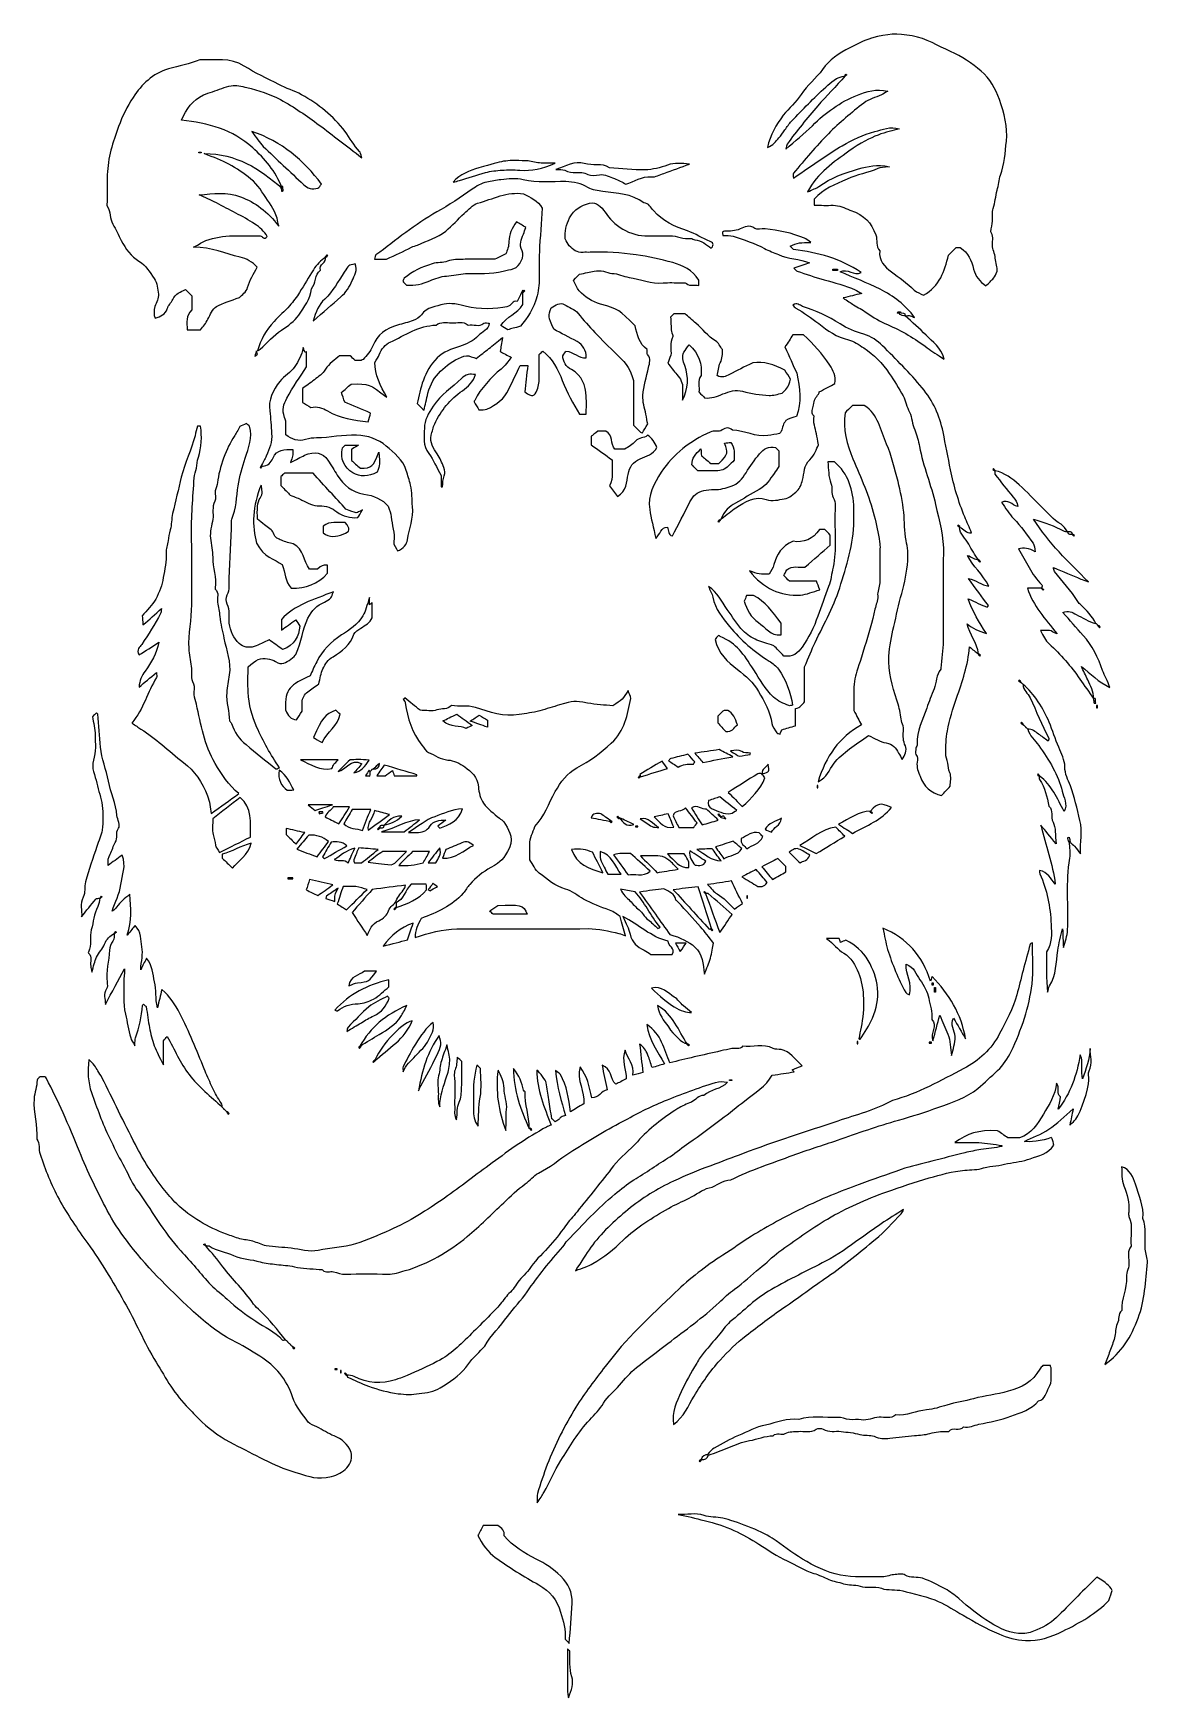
# Model space of a CAD drawing. Header units: centimetres. Extents: x -2.26 to 1.91, y -2.89 to 3.34.
import ezdxf

# ---------------------------------------------------------------- set-up
doc = ezdxf.new("R2010")
doc.units = ezdxf.units.CM
doc.header["$MEASUREMENT"] = 0
doc.layers.add('Layer 1', color=7, linetype='Continuous')

msp = doc.modelspace()

# ---------------------------------------------------------------- linework, layer by layer
at = {"layer": 'Layer 1'}
for points, knots in [([(0.77766, 3.18209), (0.74631, 3.17767), (0.72501, 3.15815), (0.70519, 3.13999), (0.70519, 3.13999), (0.66095, 3.09946), (0.61944, 3.05593), (0.57745, 3.01302), (0.57745, 3.01302), (0.56779, 3.00315), (0.5607, 2.99077), (0.55239, 2.97958), (0.55239, 2.97958), (0.54488, 2.9695), (0.53784, 2.95897), (0.52958, 2.94955), (0.52958, 2.94955), (0.51847, 2.93688), (0.50844, 2.92262), (0.48693, 2.91362), (0.48693, 2.91362), (0.49849, 2.96156), (0.52024, 2.99945), (0.54643, 3.03435), (0.54643, 3.03435), (0.56699, 3.06173), (0.5954, 3.08372), (0.61334, 3.11246), (0.61334, 3.11246), (0.63557, 3.14799), (0.66933, 3.1722), (0.69332, 3.20618), (0.69332, 3.20618), (0.71824, 3.24148), (0.75523, 3.26748), (0.79537, 3.28643), (0.79537, 3.28643), (0.8223, 3.29913), (0.84715, 3.31487), (0.87697, 3.3231), (0.87697, 3.3231), (0.93989, 3.34043), (0.96979, 3.34128), (1.02926, 3.33141), (1.02926, 3.33141), (1.08226, 3.3226), (1.1253, 3.29426), (1.17237, 3.27318), (1.17237, 3.27318), (1.21444, 3.25434), (1.25233, 3.22899), (1.28662, 3.20005), (1.28662, 3.20005), (1.31922, 3.17251), (1.34094, 3.13343), (1.35523, 3.09295), (1.35523, 3.09295), (1.37288, 3.04292), (1.38677, 2.99066), (1.38134, 2.93722), (1.38134, 2.93722), (1.37705, 2.89475), (1.37377, 2.8516), (1.3593, 2.81043), (1.3593, 2.81043), (1.35298, 2.79241), (1.35194, 2.77257), (1.34681, 2.75402), (1.34681, 2.75402), (1.34062, 2.7315), (1.33975, 2.70806), (1.33181, 2.68563), (1.33181, 2.68563), (1.32673, 2.67134), (1.33057, 2.65407), (1.32927, 2.63822), (1.32927, 2.63822), (1.32829, 2.62605), (1.32554, 2.61398), (1.32292, 2.59784), (1.32292, 2.59784), (1.33329, 2.58604), (1.32967, 2.56699), (1.32924, 2.54881), (1.32924, 2.54881), (1.32882, 2.53164), (1.33871, 2.51735), (1.33988, 2.49981), (1.33988, 2.49981), (1.34104, 2.48248), (1.34911, 2.46507), (1.34705, 2.45068), (1.34705, 2.45068), (1.34147, 2.43983), (1.33879, 2.43163), (1.33371, 2.42549), (1.33371, 2.42549), (1.32543, 2.41552), (1.31556, 2.40689), (1.30471, 2.39604), (1.30471, 2.39604), (1.28196, 2.41284), (1.26515, 2.43067), (1.25851, 2.45909), (1.25851, 2.45909), (1.25121, 2.49034), (1.23885, 2.52037), (1.20874, 2.53913), (1.20874, 2.53913), (1.20416, 2.53913), (1.19839, 2.53913), (1.19292, 2.53913), (1.19292, 2.53913), (1.18329, 2.5295), (1.17395, 2.52019), (1.1644, 2.51061), (1.1644, 2.51061), (1.15017, 2.45193), (1.13252, 2.39496), (1.07135, 2.36157), (1.07135, 2.36157), (1.06024, 2.36739), (1.04603, 2.37136), (1.03669, 2.38036), (1.03669, 2.38036), (1.01015, 2.40608), (0.98028, 2.42701), (0.95089, 2.44902), (0.95089, 2.44902), (0.92618, 2.46751), (0.90223, 2.4903), (0.90755, 2.52723), (0.90755, 2.52723), (0.89165, 2.54408), (0.90025, 2.56694), (0.89257, 2.58689), (0.89257, 2.58689), (0.87437, 2.63441), (0.85397, 2.65806), (0.79608, 2.67986), (0.79608, 2.67986), (0.77568, 2.68753), (0.75605, 2.69825), (0.73311, 2.69772), (0.73311, 2.69772), (0.70996, 2.69719), (0.68681, 2.69761), (0.6626, 2.69761), (0.6626, 2.69761), (0.6626, 2.70666), (0.6626, 2.71356), (0.6626, 2.72021), (0.6626, 2.72021), (0.69509, 2.75897), (0.7401, 2.77583), (0.78492, 2.79572), (0.78492, 2.79572), (0.8227, 2.81247), (0.863, 2.81906), (0.90052, 2.83501), (0.90052, 2.83501), (0.91036, 2.83922), (0.92219, 2.83877), (0.94341, 2.84205), (0.94341, 2.84205), (0.89708, 2.85266), (0.86282, 2.84329), (0.82837, 2.83387), (0.82837, 2.83387), (0.77551, 2.8194), (0.72479, 2.80048), (0.67973, 2.76817), (0.67973, 2.76817), (0.66962, 2.76095), (0.65708, 2.75714), (0.63679, 2.74756), (0.63679, 2.74756), (0.67613, 2.82037), (0.73506, 2.85911), (0.79205, 2.89972), (0.79205, 2.89972), (0.88074, 2.9629), (0.93088, 2.97084), (0.98059, 2.98354), (0.98059, 2.98354), (0.94656, 2.99473), (0.91831, 2.98074), (0.88947, 2.97378), (0.88947, 2.97378), (0.8455, 2.96317), (0.80552, 2.94266), (0.76652, 2.92073), (0.76652, 2.92073), (0.74017, 2.90591), (0.71546, 2.88816), (0.69029, 2.87128), (0.69029, 2.87128), (0.65595, 2.84829), (0.6219, 2.8249), (0.58424, 2.79931), (0.58424, 2.79931), (0.58424, 2.80809), (0.5821, 2.81495), (0.58458, 2.81783), (0.58458, 2.81783), (0.62763, 2.86757), (0.66909, 2.91895), (0.71539, 2.96555), (0.71539, 2.96555), (0.75651, 3.0069), (0.80188, 3.04442), (0.84789, 3.08038), (0.84789, 3.08038), (0.86652, 3.09493), (0.89197, 3.10062), (0.91409, 3.11081), (0.91409, 3.11081), (0.92118, 3.11406), (0.92758, 3.11877), (0.9378, 3.12499), (0.9378, 3.12499), (0.89462, 3.13473), (0.85837, 3.1234), (0.82369, 3.10967), (0.82369, 3.10967), (0.75942, 3.08422), (0.70428, 3.04479), (0.65541, 2.99556), (0.65541, 2.99556), (0.62519, 2.96516), (0.59101, 2.93875), (0.55571, 2.90801), (0.55571, 2.90801), (0.55796, 2.91566), (0.5583, 2.92224), (0.56148, 2.92687), (0.56148, 2.92687), (0.59609, 2.97698), (0.63628, 3.02252), (0.67517, 3.06924), (0.67517, 3.06924), (0.70739, 3.10793), (0.74451, 3.14177), (0.77766, 3.18209), (0.77766, 3.18209), (0.77544, 3.18122), (0.77599, 3.18063), (0.77658, 3.18005), (0.77658, 3.18005), (0.77899, 3.18209), (0.7814, 3.18412), (0.78375, 3.18616), (0.78375, 3.18616), (0.78285, 3.18709), (0.78192, 3.18801), (0.781, 3.18894), (0.781, 3.18894), (0.77893, 3.18656), (0.7769, 3.18415), (0.77766, 3.18209)], [0, 0, 0, 0, 0.0151515, 0.0151515, 0.0151515, 0.0151515, 0.030303, 0.030303, 0.030303, 0.030303, 0.0454545, 0.0454545, 0.0454545, 0.0454545, 0.0606061, 0.0606061, 0.0606061, 0.0606061, 0.0757576, 0.0757576, 0.0757576, 0.0757576, 0.0909091, 0.0909091, 0.0909091, 0.0909091, 0.1060606, 0.1060606, 0.1060606, 0.1060606, 0.1212121, 0.1212121, 0.1212121, 0.1212121, 0.1363636, 0.1363636, 0.1363636, 0.1363636, 0.1515152, 0.1515152, 0.1515152, 0.1515152, 0.1666667, 0.1666667, 0.1666667, 0.1666667, 0.1818182, 0.1818182, 0.1818182, 0.1818182, 0.1969697, 0.1969697, 0.1969697, 0.1969697, 0.2121212, 0.2121212, 0.2121212, 0.2121212, 0.2272727, 0.2272727, 0.2272727, 0.2272727, 0.2424242, 0.2424242, 0.2424242, 0.2424242, 0.2575758, 0.2575758, 0.2575758, 0.2575758, 0.2727273, 0.2727273, 0.2727273, 0.2727273, 0.2878788, 0.2878788, 0.2878788, 0.2878788, 0.3030303, 0.3030303, 0.3030303, 0.3030303, 0.3181818, 0.3181818, 0.3181818, 0.3181818, 0.3333333, 0.3333333, 0.3333333, 0.3333333, 0.3484848, 0.3484848, 0.3484848, 0.3484848, 0.3636364, 0.3636364, 0.3636364, 0.3636364, 0.3787879, 0.3787879, 0.3787879, 0.3787879, 0.3939394, 0.3939394, 0.3939394, 0.3939394, 0.4090909, 0.4090909, 0.4090909, 0.4090909, 0.4242424, 0.4242424, 0.4242424, 0.4242424, 0.4393939, 0.4393939, 0.4393939, 0.4393939, 0.4545455, 0.4545455, 0.4545455, 0.4545455, 0.469697, 0.469697, 0.469697, 0.469697, 0.4848485, 0.4848485, 0.4848485, 0.4848485, 0.5, 0.5, 0.5, 0.5, 0.5151515, 0.5151515, 0.5151515, 0.5151515, 0.530303, 0.530303, 0.530303, 0.530303, 0.5454545, 0.5454545, 0.5454545, 0.5454545, 0.5606061, 0.5606061, 0.5606061, 0.5606061, 0.5757576, 0.5757576, 0.5757576, 0.5757576, 0.5909091, 0.5909091, 0.5909091, 0.5909091, 0.6060606, 0.6060606, 0.6060606, 0.6060606, 0.6212121, 0.6212121, 0.6212121, 0.6212121, 0.6363636, 0.6363636, 0.6363636, 0.6363636, 0.6515152, 0.6515152, 0.6515152, 0.6515152, 0.6666667, 0.6666667, 0.6666667, 0.6666667, 0.6818182, 0.6818182, 0.6818182, 0.6818182, 0.6969697, 0.6969697, 0.6969697, 0.6969697, 0.7121212, 0.7121212, 0.7121212, 0.7121212, 0.7272727, 0.7272727, 0.7272727, 0.7272727, 0.7424242, 0.7424242, 0.7424242, 0.7424242, 0.7575758, 0.7575758, 0.7575758, 0.7575758, 0.7727273, 0.7727273, 0.7727273, 0.7727273, 0.7878788, 0.7878788, 0.7878788, 0.7878788, 0.8030303, 0.8030303, 0.8030303, 0.8030303, 0.8181818, 0.8181818, 0.8181818, 0.8181818, 0.8333333, 0.8333333, 0.8333333, 0.8333333, 0.8484848, 0.8484848, 0.8484848, 0.8484848, 0.8636364, 0.8636364, 0.8636364, 0.8636364, 0.8787879, 0.8787879, 0.8787879, 0.8787879, 0.8939394, 0.8939394, 0.8939394, 0.8939394, 0.9090909, 0.9090909, 0.9090909, 0.9090909, 0.9242424, 0.9242424, 0.9242424, 0.9242424, 0.9393939, 0.9393939, 0.9393939, 0.9393939, 0.9545455, 0.9545455, 0.9545455, 0.9545455, 0.969697, 0.969697, 0.969697, 0.969697, 1, 1, 1, 1]), ([(-1.32898, 2.7618), (-1.41457, 2.83525), (-1.50062, 2.89105), (-1.62084, 2.89115), (-1.62084, 2.89115), (-1.58441, 2.87594), (-1.55496, 2.86644), (-1.52834, 2.85178), (-1.52834, 2.85178), (-1.49939, 2.83585), (-1.47164, 2.81691), (-1.44613, 2.79598), (-1.44613, 2.79598), (-1.41991, 2.7745), (-1.40208, 2.74502), (-1.38361, 2.71674), (-1.38361, 2.71674), (-1.36596, 2.68973), (-1.34747, 2.663), (-1.34207, 2.6194), (-1.34207, 2.6194), (-1.38287, 2.67502), (-1.43055, 2.70827), (-1.48526, 2.72976), (-1.48526, 2.72976), (-1.53431, 2.74902), (-1.58689, 2.73992), (-1.63962, 2.73738), (-1.63962, 2.73738), (-1.61808, 2.72703), (-1.59615, 2.71743), (-1.57506, 2.70624), (-1.57506, 2.70624), (-1.52693, 2.68076), (-1.47753, 2.65758), (-1.43176, 2.62758), (-1.43176, 2.62758), (-1.41242, 2.61491), (-1.39631, 2.60038), (-1.38488, 2.5813), (-1.38488, 2.5813), (-1.397, 2.56593), (-1.40303, 2.58313), (-1.41123, 2.58307), (-1.41123, 2.58307), (-1.47955, 2.58254), (-1.54871, 2.59048), (-1.61477, 2.56548), (-1.61477, 2.56548), (-1.62744, 2.56066), (-1.63893, 2.55265), (-1.66068, 2.54079), (-1.66068, 2.54079), (-1.59287, 2.54105), (-1.5413, 2.51624), (-1.48669, 2.50377), (-1.48669, 2.50377), (-1.46227, 2.49819), (-1.44012, 2.48596), (-1.423, 2.46609), (-1.423, 2.46609), (-1.43512, 2.44095), (-1.45144, 2.41831), (-1.45822, 2.38965), (-1.45822, 2.38965), (-1.46203, 2.37356), (-1.48124, 2.36107), (-1.48822, 2.35311), (-1.48822, 2.35311), (-1.52195, 2.34009), (-1.55013, 2.33266), (-1.5745, 2.31863), (-1.5745, 2.31863), (-1.59053, 2.30942), (-1.59818, 2.2891), (-1.60675, 2.27143), (-1.60675, 2.27143), (-1.61395, 2.25656), (-1.62577, 2.24397), (-1.6344, 2.23193), (-1.6344, 2.23193), (-1.65205, 2.23193), (-1.66665, 2.23193), (-1.68404, 2.23193), (-1.68404, 2.23193), (-1.68621, 2.25873), (-1.68901, 2.28493), (-1.66774, 2.3066), (-1.66774, 2.3066), (-1.66774, 2.32425), (-1.66774, 2.34182), (-1.66774, 2.35925), (-1.66774, 2.35925), (-1.6751, 2.36661), (-1.68235, 2.37386), (-1.69105, 2.38256), (-1.69105, 2.38256), (-1.70902, 2.37375), (-1.72849, 2.36719), (-1.73828, 2.34573), (-1.73828, 2.34573), (-1.74392, 2.33335), (-1.75524, 2.32324), (-1.75942, 2.31057), (-1.75942, 2.31057), (-1.76659, 2.28898), (-1.7831, 2.28165), (-1.80474, 2.27475), (-1.80474, 2.27475), (-1.80942, 2.28957), (-1.81053, 2.30359), (-1.805, 2.31878), (-1.805, 2.31878), (-1.79944, 2.3341), (-1.79029, 2.35056), (-1.79198, 2.36545), (-1.79198, 2.36545), (-1.7942, 2.38514), (-1.79661, 2.4067), (-1.80844, 2.42413), (-1.80844, 2.42413), (-1.82461, 2.44789), (-1.83805, 2.4721), (-1.86525, 2.48887), (-1.86525, 2.48887), (-1.89356, 2.50633), (-1.91581, 2.53456), (-1.93137, 2.56586), (-1.93137, 2.56586), (-1.94164, 2.58652), (-1.95108, 2.60769), (-1.9628, 2.62751), (-1.9628, 2.62751), (-1.97494, 2.64812), (-1.96934, 2.67373), (-1.98357, 2.69381), (-1.98357, 2.69381), (-1.98701, 2.69868), (-1.9841, 2.7081), (-1.9841, 2.7154), (-1.9841, 2.7154), (-1.9841, 2.74763), (-1.98532, 2.77991), (-1.98381, 2.81205), (-1.98381, 2.81205), (-1.98095, 2.8746), (-1.96341, 2.93352), (-1.94142, 2.99213), (-1.94142, 2.99213), (-1.92689, 3.03084), (-1.90948, 3.06746), (-1.88697, 3.10135), (-1.88697, 3.10135), (-1.8544, 3.1504), (-1.81405, 3.1903), (-1.75465, 3.2079), (-1.75465, 3.2079), (-1.71552, 3.21949), (-1.67475, 3.22563), (-1.63712, 3.24227), (-1.63712, 3.24227), (-1.58111, 3.24005), (-1.52398, 3.25185), (-1.47123, 3.21854), (-1.47123, 3.21854), (-1.42998, 3.19248), (-1.38519, 3.17205), (-1.34169, 3.14962), (-1.34169, 3.14962), (-1.31399, 3.13533), (-1.28398, 3.12663), (-1.25644, 3.11123), (-1.25644, 3.11123), (-1.19307, 3.07575), (-1.1378, 3.03283), (-1.09369, 2.97381), (-1.09369, 2.97381), (-1.0753, 2.9492), (-1.06056, 2.92169), (-1.03911, 2.89925), (-1.03911, 2.89925), (-1.03599, 2.89597), (-1.0357, 2.89002), (-1.0308, 2.8756), (-1.0308, 2.8756), (-1.08933, 2.92053), (-1.13931, 2.95984), (-1.19026, 2.99778), (-1.19026, 2.99778), (-1.23672, 3.03233), (-1.2844, 3.06525), (-1.33533, 3.09303), (-1.33533, 3.09303), (-1.37507, 3.1147), (-1.41783, 3.1274), (-1.4618, 3.13822), (-1.4618, 3.13822), (-1.48143, 3.14306), (-1.50088, 3.14857), (-1.5198, 3.14507), (-1.5198, 3.14507), (-1.54359, 3.14068), (-1.56637, 3.1306), (-1.58952, 3.12282), (-1.58952, 3.12282), (-1.60111, 3.11896), (-1.61302, 3.1157), (-1.62397, 3.11054), (-1.62397, 3.11054), (-1.66371, 3.09181), (-1.68768, 3.0591), (-1.70549, 3.01648), (-1.70549, 3.01648), (-1.60601, 3.0059), (-1.5142, 2.98002), (-1.43945, 2.91295), (-1.43945, 2.91295), (-1.39412, 2.87224), (-1.35467, 2.82662), (-1.32898, 2.7618)], [0, 0, 0, 0, 0.0178571, 0.0178571, 0.0178571, 0.0178571, 0.0357143, 0.0357143, 0.0357143, 0.0357143, 0.0535714, 0.0535714, 0.0535714, 0.0535714, 0.0714286, 0.0714286, 0.0714286, 0.0714286, 0.0892857, 0.0892857, 0.0892857, 0.0892857, 0.1071429, 0.1071429, 0.1071429, 0.1071429, 0.125, 0.125, 0.125, 0.125, 0.1428571, 0.1428571, 0.1428571, 0.1428571, 0.1607143, 0.1607143, 0.1607143, 0.1607143, 0.1785714, 0.1785714, 0.1785714, 0.1785714, 0.1964286, 0.1964286, 0.1964286, 0.1964286, 0.2142857, 0.2142857, 0.2142857, 0.2142857, 0.2321429, 0.2321429, 0.2321429, 0.2321429, 0.25, 0.25, 0.25, 0.25, 0.2678571, 0.2678571, 0.2678571, 0.2678571, 0.2857143, 0.2857143, 0.2857143, 0.2857143, 0.3035714, 0.3035714, 0.3035714, 0.3035714, 0.3214286, 0.3214286, 0.3214286, 0.3214286, 0.3392857, 0.3392857, 0.3392857, 0.3392857, 0.3571429, 0.3571429, 0.3571429, 0.3571429, 0.375, 0.375, 0.375, 0.375, 0.3928571, 0.3928571, 0.3928571, 0.3928571, 0.4107143, 0.4107143, 0.4107143, 0.4107143, 0.4285714, 0.4285714, 0.4285714, 0.4285714, 0.4464286, 0.4464286, 0.4464286, 0.4464286, 0.4642857, 0.4642857, 0.4642857, 0.4642857, 0.4821429, 0.4821429, 0.4821429, 0.4821429, 0.5, 0.5, 0.5, 0.5, 0.5178571, 0.5178571, 0.5178571, 0.5178571, 0.5357143, 0.5357143, 0.5357143, 0.5357143, 0.5535714, 0.5535714, 0.5535714, 0.5535714, 0.5714286, 0.5714286, 0.5714286, 0.5714286, 0.5892857, 0.5892857, 0.5892857, 0.5892857, 0.6071429, 0.6071429, 0.6071429, 0.6071429, 0.625, 0.625, 0.625, 0.625, 0.6428571, 0.6428571, 0.6428571, 0.6428571, 0.6607143, 0.6607143, 0.6607143, 0.6607143, 0.6785714, 0.6785714, 0.6785714, 0.6785714, 0.6964286, 0.6964286, 0.6964286, 0.6964286, 0.7142857, 0.7142857, 0.7142857, 0.7142857, 0.7321429, 0.7321429, 0.7321429, 0.7321429, 0.75, 0.75, 0.75, 0.75, 0.7678571, 0.7678571, 0.7678571, 0.7678571, 0.7857143, 0.7857143, 0.7857143, 0.7857143, 0.8035714, 0.8035714, 0.8035714, 0.8035714, 0.8214286, 0.8214286, 0.8214286, 0.8214286, 0.8392857, 0.8392857, 0.8392857, 0.8392857, 0.8571429, 0.8571429, 0.8571429, 0.8571429, 0.875, 0.875, 0.875, 0.875, 0.8928571, 0.8928571, 0.8928571, 0.8928571, 0.9107143, 0.9107143, 0.9107143, 0.9107143, 0.9285714, 0.9285714, 0.9285714, 0.9285714, 0.9464286, 0.9464286, 0.9464286, 0.9464286, 0.9642857, 0.9642857, 0.9642857, 0.9642857, 1, 1, 1, 1]), ([(-1.44304, 2.97408), (-1.32855, 2.93582), (-1.24952, 2.8661), (-1.18147, 2.77712), (-1.18147, 2.77712), (-1.18644, 2.77135), (-1.19007, 2.76339), (-1.19555, 2.76175), (-1.19555, 2.76175), (-1.20465, 2.75905), (-1.2155, 2.75828), (-1.22457, 2.76069), (-1.22457, 2.76069), (-1.23341, 2.76302), (-1.2419, 2.76926), (-1.24881, 2.77569), (-1.24881, 2.77569), (-1.29945, 2.82279), (-1.3502, 2.86983), (-1.3997, 2.91812), (-1.3997, 2.91812), (-1.41433, 2.93238), (-1.4251, 2.95061), (-1.44304, 2.97408)], [0, 0, 0, 0, 0.1428571, 0.1428571, 0.1428571, 0.1428571, 0.2857143, 0.2857143, 0.2857143, 0.2857143, 0.4285714, 0.4285714, 0.4285714, 0.4285714, 0.5714286, 0.5714286, 0.5714286, 0.5714286, 0.7142857, 0.7142857, 0.7142857, 0.7142857, 1, 1, 1, 1]), ([(-1.63245, 2.89388), (-1.63245, 2.89486), (-1.63245, 2.89584), (-1.63245, 2.89679), (-1.63245, 2.89679), (-1.63536, 2.89679), (-1.63832, 2.89679), (-1.64123, 2.89679), (-1.64123, 2.89679), (-1.64123, 2.89581), (-1.64123, 2.89483), (-1.64123, 2.89388), (-1.64123, 2.89388), (-1.63833, 2.89388), (-1.63539, 2.89388), (-1.63245, 2.89388)], [0, 0, 0, 0, 0.2, 0.2, 0.2, 0.2, 0.4, 0.4, 0.4, 0.4, 0.6, 0.6, 0.6, 0.6, 1, 1, 1, 1]), ([(-0.68892, 2.78458), (-0.66265, 2.81395), (-0.62817, 2.82776), (-0.5929, 2.83771), (-0.5929, 2.83771), (-0.49508, 2.86531), (-0.50241, 2.8666), (-0.4151, 2.86419), (-0.4151, 2.86419), (-0.39867, 2.86374), (-0.38248, 2.85752), (-0.36599, 2.85609), (-0.36599, 2.85609), (-0.34895, 2.85461), (-0.33173, 2.85577), (-0.30691, 2.85577), (-0.30691, 2.85577), (-0.35461, 2.8337), (-0.39615, 2.82585), (-0.4401, 2.82913), (-0.4401, 2.82913), (-0.46195, 2.83074), (-0.48407, 2.83056), (-0.50593, 2.82908), (-0.50593, 2.82908), (-0.52678, 2.82768), (-0.54797, 2.82546), (-0.56811, 2.82019), (-0.56811, 2.82019), (-0.60092, 2.81162), (-0.63296, 2.80019), (-0.66542, 2.79019), (-0.66542, 2.79019), (-0.6731, 2.78784), (-0.68106, 2.78641), (-0.68892, 2.78458)], [0, 0, 0, 0, 0.1, 0.1, 0.1, 0.1, 0.2, 0.2, 0.2, 0.2, 0.3, 0.3, 0.3, 0.3, 0.4, 0.4, 0.4, 0.4, 0.5, 0.5, 0.5, 0.5, 0.6, 0.6, 0.6, 0.6, 0.7, 0.7, 0.7, 0.7, 0.8, 0.8, 0.8, 0.8, 1, 1, 1, 1]), ([(0.1951, 2.85208), (0.16332, 2.84039), (0.13165, 2.82837), (0.09974, 2.8171), (0.09974, 2.8171), (0.08437, 2.81168), (0.06804, 2.80265), (0.05294, 2.80403), (0.05294, 2.80403), (0.0169, 2.80734), (-0.01008, 2.78517), (-0.04324, 2.77707), (-0.04324, 2.77707), (-0.05634, 2.78368), (-0.07028, 2.79265), (-0.08552, 2.798), (-0.08552, 2.798), (-0.10354, 2.80432), (-0.12084, 2.81395), (-0.14135, 2.81208), (-0.14135, 2.81208), (-0.15585, 2.81076), (-0.17352, 2.80674), (-0.18453, 2.81306), (-0.18453, 2.81306), (-0.20009, 2.82195), (-0.21472, 2.81991), (-0.22993, 2.82039), (-0.22993, 2.82039), (-0.24411, 2.82084), (-0.2571, 2.8219), (-0.27062, 2.82857), (-0.27062, 2.82857), (-0.27972, 2.83307), (-0.29282, 2.82944), (-0.30433, 2.83214), (-0.30433, 2.83214), (-0.26927, 2.84357), (-0.23342, 2.8655), (-0.19818, 2.85394), (-0.19818, 2.85394), (-0.16656, 2.84354), (-0.13251, 2.85786), (-0.10386, 2.83822), (-0.10386, 2.83822), (-0.05967, 2.83528), (-0.01544, 2.82957), (0.02867, 2.83044), (0.02867, 2.83044), (0.05709, 2.831), (0.08656, 2.83787), (0.11328, 2.84796), (0.11328, 2.84796), (0.1402, 2.85806), (0.16626, 2.85388), (0.1951, 2.85208)], [0, 0, 0, 0, 0.0666667, 0.0666667, 0.0666667, 0.0666667, 0.1333333, 0.1333333, 0.1333333, 0.1333333, 0.2, 0.2, 0.2, 0.2, 0.2666667, 0.2666667, 0.2666667, 0.2666667, 0.3333333, 0.3333333, 0.3333333, 0.3333333, 0.4, 0.4, 0.4, 0.4, 0.4666667, 0.4666667, 0.4666667, 0.4666667, 0.5333333, 0.5333333, 0.5333333, 0.5333333, 0.6, 0.6, 0.6, 0.6, 0.6666667, 0.6666667, 0.6666667, 0.6666667, 0.7333333, 0.7333333, 0.7333333, 0.7333333, 0.8, 0.8, 0.8, 0.8, 0.8666667, 0.8666667, 0.8666667, 0.8666667, 1, 1, 1, 1]), ([(-1.32678, 2.76812), (-1.3263, 2.76251), (-1.32583, 2.75688), (-1.32532, 2.75127), (-1.32532, 2.75127), (-1.32723, 2.75103), (-1.32913, 2.75079), (-1.33101, 2.75056), (-1.33101, 2.75056), (-1.33212, 2.75628), (-1.33326, 2.76202), (-1.33437, 2.76773), (-1.33437, 2.76773), (-1.33186, 2.76786), (-1.32932, 2.76799), (-1.32678, 2.76812)], [0, 0, 0, 0, 0.2, 0.2, 0.2, 0.2, 0.4, 0.4, 0.4, 0.4, 0.6, 0.6, 0.6, 0.6, 1, 1, 1, 1]), ([(-0.42833, 2.38059), (-0.42833, 2.35627), (-0.42833, 2.34016), (-0.42833, 2.32603), (-0.42833, 2.32603), (-0.44934, 2.29301), (-0.48897, 2.28132), (-0.51059, 2.24734), (-0.51059, 2.24734), (-0.50043, 2.24149), (-0.49247, 2.23692), (-0.48426, 2.23221), (-0.48426, 2.23221), (-0.47175, 2.23557), (-0.45849, 2.23917), (-0.43716, 2.24491), (-0.43716, 2.24491), (-0.41242, 2.27489), (-0.38673, 2.31214), (-0.37451, 2.35926), (-0.37451, 2.35926), (-0.3679, 2.38485), (-0.36708, 2.40956), (-0.36686, 2.43501), (-0.36686, 2.43501), (-0.3666, 2.4643), (-0.36805, 2.49367), (-0.36652, 2.52288), (-0.36652, 2.52288), (-0.36366, 2.57879), (-0.35922, 2.63459), (-0.35567, 2.68655), (-0.35567, 2.68655), (-0.37276, 2.71666), (-0.39967, 2.72687), (-0.42555, 2.74068), (-0.42555, 2.74068), (-0.48577, 2.75047), (-0.54049, 2.72107), (-0.5974, 2.70512), (-0.5974, 2.70512), (-0.61616, 2.69985), (-0.63172, 2.6812), (-0.64733, 2.66713), (-0.64733, 2.66713), (-0.67106, 2.64575), (-0.69263, 2.62186), (-0.71692, 2.60114), (-0.71692, 2.60114), (-0.74743, 2.57508), (-0.78746, 2.56648), (-0.82254, 2.5487), (-0.82254, 2.5487), (-0.82934, 2.54526), (-0.83765, 2.54505), (-0.84561, 2.54066), (-0.84561, 2.54066), (-0.87408, 2.525), (-0.90419, 2.5123), (-0.93798, 2.49642), (-0.93798, 2.49642), (-0.9484, 2.49642), (-0.96407, 2.49642), (-0.98322, 2.49642), (-0.98322, 2.49642), (-0.98116, 2.50303), (-0.98118, 2.50983), (-0.97795, 2.51214), (-0.97795, 2.51214), (-0.90273, 2.56649), (-0.83251, 2.62721), (-0.75036, 2.67274), (-0.75036, 2.67274), (-0.70509, 2.69785), (-0.66117, 2.72751), (-0.61817, 2.75754), (-0.61817, 2.75754), (-0.60166, 2.76908), (-0.5829, 2.78064), (-0.56367, 2.78416), (-0.56367, 2.78416), (-0.54602, 2.78739), (-0.52808, 2.79133), (-0.51033, 2.79339), (-0.51033, 2.79339), (-0.48287, 2.79659), (-0.45347, 2.79953), (-0.4272, 2.79313), (-0.4272, 2.79313), (-0.37405, 2.78017), (-0.32094, 2.78673), (-0.26795, 2.7862), (-0.26795, 2.7862), (-0.23752, 2.78588), (-0.20937, 2.77903), (-0.18455, 2.76442), (-0.18455, 2.76442), (-0.16624, 2.75362), (-0.14825, 2.75273), (-0.12883, 2.74963), (-0.12883, 2.74963), (-0.07623, 2.74127), (-0.02046, 2.74246), (0.02444, 2.70634), (0.02444, 2.70634), (0.04349, 2.70589), (0.05103, 2.68912), (0.06064, 2.67784), (0.06064, 2.67784), (0.09469, 2.63799), (0.14073, 2.6182), (0.18761, 2.60177), (0.18761, 2.60177), (0.21748, 2.59132), (0.24352, 2.57412), (0.27257, 2.56266), (0.27257, 2.56266), (0.27993, 2.55975), (0.29117, 2.55086), (0.27699, 2.53752), (0.27699, 2.53752), (0.25818, 2.54972), (0.2404, 2.56604), (0.21579, 2.56787), (0.21579, 2.56787), (0.21074, 2.56827), (0.20547, 2.5748), (0.20111, 2.57401), (0.20111, 2.57401), (0.17336, 2.56904), (0.14833, 2.58438), (0.12118, 2.58343), (0.12118, 2.58343), (0.09485, 2.5825), (0.06842, 2.58401), (0.0421, 2.58309), (0.0421, 2.58309), (-0.0291, 2.58055), (-0.08966, 2.62429), (-0.12049, 2.67165), (-0.12049, 2.67165), (-0.13449, 2.69316), (-0.15314, 2.71123), (-0.17838, 2.70515), (-0.17838, 2.70515), (-0.20891, 2.69779), (-0.23736, 2.68324), (-0.25305, 2.65102), (-0.25305, 2.65102), (-0.26575, 2.62493), (-0.2726, 2.59884), (-0.26988, 2.57178), (-0.26988, 2.57178), (-0.26438, 2.56239), (-0.26065, 2.55307), (-0.2544, 2.54598), (-0.2544, 2.54598), (-0.24101, 2.53079), (-0.22487, 2.5201), (-0.2031, 2.52161), (-0.2031, 2.52161), (-0.19437, 2.52219), (-0.18551, 2.52124), (-0.17675, 2.52177), (-0.17675, 2.52177), (-0.11902, 2.52526), (-0.06158, 2.51989), (-0.00472, 2.51219), (-0.00472, 2.51219), (0.04153, 2.50595), (0.08743, 2.49534), (0.13252, 2.48303), (0.13252, 2.48303), (0.17054, 2.47266), (0.20631, 2.45591), (0.22975, 2.4177), (0.22975, 2.4177), (0.22975, 2.41458), (0.22975, 2.40767), (0.22975, 2.39746), (0.22975, 2.39746), (0.21377, 2.40217), (0.19832, 2.39259), (0.18374, 2.40527), (0.18374, 2.40527), (0.17943, 2.40903), (0.16998, 2.40725), (0.16289, 2.40733), (0.16289, 2.40733), (0.14093, 2.40754), (0.1187, 2.40945), (0.09704, 2.40699), (0.09704, 2.40699), (0.05217, 2.40194), (0.01182, 2.42146), (-0.03083, 2.428), (-0.03083, 2.428), (-0.05237, 2.43131), (-0.07221, 2.44255), (-0.09499, 2.44303), (-0.09499, 2.44303), (-0.10552, 2.44324), (-0.11584, 2.44964), (-0.12653, 2.45102), (-0.12653, 2.45102), (-0.13807, 2.4525), (-0.15013, 2.45266), (-0.16161, 2.45102), (-0.16161, 2.45102), (-0.17796, 2.44874), (-0.19405, 2.4443), (-0.21662, 2.43938), (-0.21662, 2.43938), (-0.22003, 2.43583), (-0.22789, 2.42771), (-0.23834, 2.41681), (-0.23834, 2.41681), (-0.23162, 2.40374), (-0.2272, 2.38839), (-0.21757, 2.37781), (-0.21757, 2.37781), (-0.19587, 2.354), (-0.16968, 2.33701), (-0.13748, 2.32778), (-0.13748, 2.32778), (-0.06789, 2.30786), (-0.06826, 2.30667), (-0.00844, 2.24687), (-0.00844, 2.24687), (0.00024, 2.21324), (0.00706, 2.17866), (0.03728, 2.15776), (0.03728, 2.15776), (0.03762, 2.1503), (0.03561, 2.14255), (0.03858, 2.13908), (0.03858, 2.13908), (0.05189, 2.12352), (0.04612, 2.10775), (0.04231, 2.09111), (0.04231, 2.09111), (0.03429, 2.05624), (0.02424, 2.02137), (0.02112, 1.98596), (0.02112, 1.98596), (0.01914, 1.96326), (0.02795, 1.93958), (0.03207, 1.91635), (0.03207, 1.91635), (0.0345, 1.9027), (0.03723, 1.8891), (0.03898, 1.87997), (0.03898, 1.87997), (0.03059, 1.86595), (0.02493, 1.85653), (0.01906, 1.84674), (0.01906, 1.84674), (0.0161, 1.84745), (0.01345, 1.8473), (0.01213, 1.84857), (0.01213, 1.84857), (0.00366, 1.85664), (-0.00454, 1.86505), (-0.01438, 1.87487), (-0.01438, 1.87487), (-0.01438, 1.93586), (-0.01438, 1.99843), (-0.01438, 2.04211), (-0.01438, 2.04211), (-0.02711, 2.09497), (-0.0542, 2.11662), (-0.07809, 2.14069), (-0.07809, 2.14069), (-0.10495, 2.1677), (-0.13251, 2.19403), (-0.15868, 2.22168), (-0.15868, 2.22168), (-0.18027, 2.24449), (-0.2013, 2.26798), (-0.22065, 2.29272), (-0.22065, 2.29272), (-0.23457, 2.31047), (-0.25581, 2.31484), (-0.27317, 2.32598), (-0.27317, 2.32598), (-0.28902, 2.33611), (-0.30521, 2.32445), (-0.32167, 2.31434), (-0.32167, 2.31434), (-0.33458, 2.28288), (-0.33458, 2.28288), (-0.31238, 2.23367), (-0.31238, 2.23367), (-0.28518, 2.2193), (-0.25494, 2.20401), (-0.22541, 2.1875), (-0.22541, 2.1875), (-0.20326, 2.17512), (-0.19017, 2.15644), (-0.19104, 2.12704), (-0.19104, 2.12704), (-0.22012, 2.12289), (-0.23732, 2.15072), (-0.26729, 2.15199), (-0.26729, 2.15199), (-0.26925, 2.14897), (-0.27314, 2.14297), (-0.27898, 2.13389), (-0.27898, 2.13389), (-0.27853, 2.11407), (-0.26691, 2.09357), (-0.24665, 2.08285), (-0.24665, 2.08285), (-0.20519, 2.06089), (-0.1941, 2.02417), (-0.19117, 1.98252), (-0.19117, 1.98252), (-0.18964, 1.96093), (-0.19088, 1.93913), (-0.19088, 1.91635), (-0.19088, 1.91635), (-0.19988, 1.91635), (-0.20678, 1.91635), (-0.21591, 1.91635), (-0.21591, 1.91635), (-0.23941, 1.9562), (-0.2638, 1.99623), (-0.28073, 2.04208), (-0.28073, 2.04208), (-0.29571, 2.08267), (-0.3173, 2.12362), (-0.35389, 2.15209), (-0.35389, 2.15209), (-0.35765, 2.14833), (-0.36177, 2.14421), (-0.36667, 2.13928), (-0.36667, 2.13928), (-0.36667, 2.11232), (-0.36678, 2.08462), (-0.36662, 2.05686), (-0.36662, 2.05686), (-0.36651, 2.03993), (-0.36813, 2.02395), (-0.37485, 2.00752), (-0.37485, 2.00752), (-0.38538, 1.98178), (-0.39168, 1.97905), (-0.4211, 1.99926), (-0.4211, 1.99926), (-0.41758, 2.03056), (-0.4139, 2.06377), (-0.41001, 2.09848), (-0.41001, 2.09848), (-0.41938, 2.09848), (-0.42623, 2.09848), (-0.43776, 2.09848), (-0.43776, 2.09848), (-0.45141, 2.07022), (-0.46639, 2.03974), (-0.48086, 2.009), (-0.48086, 2.009), (-0.49793, 1.97283), (-0.52764, 1.9505), (-0.56285, 1.93497), (-0.56285, 1.93497), (-0.57129, 1.93124), (-0.58222, 1.93314), (-0.5924, 1.93243), (-0.5924, 1.93243), (-0.59891, 1.94283), (-0.60476, 1.95222), (-0.61092, 1.96212), (-0.61092, 1.96212), (-0.61028, 1.96365), (-0.60954, 1.96574), (-0.60854, 1.96768), (-0.60854, 1.96768), (-0.58544, 2.0121), (-0.54814, 2.05428), (-0.51001, 2.0846), (-0.51001, 2.0846), (-0.49482, 2.09669), (-0.4836, 2.11376), (-0.4708, 2.12836), (-0.4708, 2.12836), (-0.48707, 2.13675), (-0.50152, 2.14421), (-0.51329, 2.15027), (-0.51329, 2.15027), (-0.51035, 2.16765), (-0.50818, 2.18056), (-0.50448, 2.20247), (-0.50448, 2.20247), (-0.52607, 2.18511), (-0.54057, 2.17326), (-0.55525, 2.16167), (-0.55525, 2.16167), (-0.57062, 2.14953), (-0.58618, 2.13757), (-0.60256, 2.12481), (-0.60256, 2.12481), (-0.60896, 2.12685), (-0.61568, 2.12843), (-0.62195, 2.13105), (-0.62195, 2.13105), (-0.63423, 2.13618), (-0.64494, 2.13587), (-0.65785, 2.12991), (-0.65785, 2.12991), (-0.71849, 2.10197), (-0.76524, 2.06173), (-0.78329, 1.99484), (-0.78329, 1.99484), (-0.78938, 1.97232), (-0.79371, 1.94936), (-0.79787, 1.93089), (-0.79787, 1.93089), (-0.80356, 1.93637), (-0.81121, 1.94367), (-0.82361, 1.95558), (-0.82361, 1.95558), (-0.81157, 2.01149), (-0.79935, 2.07628), (-0.74924, 2.12647), (-0.74924, 2.12647), (-0.72551, 2.15028), (-0.69503, 2.15909), (-0.66568, 2.16912), (-0.66568, 2.16912), (-0.63867, 2.17833), (-0.61417, 2.18894), (-0.59461, 2.20997), (-0.59461, 2.20997), (-0.58083, 2.22484), (-0.55643, 2.22907), (-0.55381, 2.25659), (-0.55381, 2.25659), (-0.55926, 2.25659), (-0.56929, 2.25971), (-0.57402, 2.25603), (-0.57402, 2.25603), (-0.59281, 2.24142), (-0.61358, 2.25299), (-0.63289, 2.2491), (-0.63289, 2.2491), (-0.65168, 2.26603), (-0.67435, 2.25616), (-0.69517, 2.25738), (-0.69517, 2.25738), (-0.71456, 2.25849), (-0.73541, 2.26302), (-0.75303, 2.2491), (-0.75303, 2.2491), (-0.81756, 2.24844), (-0.86916, 2.21105), (-0.92448, 2.18581), (-0.92448, 2.18581), (-0.9417, 2.17795), (-0.95888, 2.16036), (-0.96583, 2.13808), (-0.96583, 2.13808), (-0.96861, 2.12919), (-0.97538, 2.12154), (-0.98239, 2.10985), (-0.98239, 2.10985), (-0.98138, 2.06447), (-0.96292, 2.02111), (-0.93733, 1.97989), (-0.93733, 1.97989), (-1.00305, 2.03008), (-1.00305, 2.03008), (-1.07139, 2.02876), (-1.07139, 2.02876), (-1.08406, 2.01746), (-1.09491, 2.0078), (-1.10724, 1.99677), (-1.10724, 1.99677), (-1.10295, 1.98489), (-1.09883, 1.97338), (-1.09449, 1.9614), (-1.09449, 1.9614), (-1.06364, 1.94817), (-1.03255, 1.93486), (-0.99816, 1.92012), (-0.99816, 1.92012), (-1.00065, 1.91062), (-1.00324, 1.90057), (-1.00671, 1.88739), (-1.00671, 1.88739), (-1.06198, 1.89408), (-1.1126, 1.90028), (-1.15932, 1.92845), (-1.15932, 1.92845), (-1.17731, 1.93927), (-1.20052, 1.94649), (-1.22118, 1.94128), (-1.22118, 1.94128), (-1.23287, 1.94824), (-1.24232, 1.95385), (-1.2528, 1.96009), (-1.2528, 1.96009), (-1.2528, 1.97607), (-1.2528, 1.99179), (-1.2528, 2.01168), (-1.2528, 2.01168), (-1.23976, 2.02134), (-1.22367, 2.03279), (-1.20811, 2.04491), (-1.20811, 2.04491), (-1.19321, 2.0565), (-1.178, 2.06608), (-1.16689, 2.08388), (-1.16689, 2.08388), (-1.15379, 2.10481), (-1.13099, 2.11968), (-1.11506, 2.1346), (-1.11506, 2.1346), (-1.09799, 2.1346), (-1.08635, 2.1346), (-1.07431, 2.1346), (-1.07431, 2.1346), (-1.06833, 2.12894), (-1.06209, 2.12296), (-1.05608, 2.11722), (-1.05608, 2.11722), (-1.04827, 2.11722), (-1.04097, 2.11722), (-1.03362, 2.11722), (-1.03362, 2.11722), (-1.03121, 2.11846), (-1.0283, 2.1192), (-1.02648, 2.12106), (-1.02648, 2.12106), (-1.01169, 2.13606), (-0.99822, 2.15085), (-0.98976, 2.17173), (-0.98976, 2.17173), (-0.97312, 2.21271), (-0.93975, 2.23724), (-0.89716, 2.24912), (-0.89716, 2.24912), (-0.87753, 2.25462), (-0.8576, 2.2596), (-0.83869, 2.26709), (-0.83869, 2.26709), (-0.82739, 2.27154), (-0.81485, 2.27818), (-0.80802, 2.28757), (-0.80802, 2.28757), (-0.78669, 2.31699), (-0.75336, 2.31929), (-0.72319, 2.32752), (-0.72319, 2.32752), (-0.70216, 2.33326), (-0.66347, 2.3267), (-0.63913, 2.31937), (-0.63913, 2.31937), (-0.59664, 2.30656), (-0.52581, 2.30958), (-0.48784, 2.31773), (-0.48784, 2.31773), (-0.4704, 2.32146), (-0.46675, 2.34347), (-0.44969, 2.33728), (-0.44969, 2.33728), (-0.4431, 2.35114), (-0.4373, 2.3627), (-0.42833, 2.38059)], [0, 0, 0, 0, 0.006993, 0.006993, 0.006993, 0.006993, 0.013986, 0.013986, 0.013986, 0.013986, 0.020979, 0.020979, 0.020979, 0.020979, 0.027972, 0.027972, 0.027972, 0.027972, 0.034965, 0.034965, 0.034965, 0.034965, 0.041958, 0.041958, 0.041958, 0.041958, 0.048951, 0.048951, 0.048951, 0.048951, 0.0559441, 0.0559441, 0.0559441, 0.0559441, 0.0629371, 0.0629371, 0.0629371, 0.0629371, 0.0699301, 0.0699301, 0.0699301, 0.0699301, 0.0769231, 0.0769231, 0.0769231, 0.0769231, 0.0839161, 0.0839161, 0.0839161, 0.0839161, 0.0909091, 0.0909091, 0.0909091, 0.0909091, 0.0979021, 0.0979021, 0.0979021, 0.0979021, 0.1048951, 0.1048951, 0.1048951, 0.1048951, 0.1118881, 0.1118881, 0.1118881, 0.1118881, 0.1188811, 0.1188811, 0.1188811, 0.1188811, 0.1258741, 0.1258741, 0.1258741, 0.1258741, 0.1328671, 0.1328671, 0.1328671, 0.1328671, 0.1398601, 0.1398601, 0.1398601, 0.1398601, 0.1468531, 0.1468531, 0.1468531, 0.1468531, 0.1538462, 0.1538462, 0.1538462, 0.1538462, 0.1608392, 0.1608392, 0.1608392, 0.1608392, 0.1678322, 0.1678322, 0.1678322, 0.1678322, 0.1748252, 0.1748252, 0.1748252, 0.1748252, 0.1818182, 0.1818182, 0.1818182, 0.1818182, 0.1888112, 0.1888112, 0.1888112, 0.1888112, 0.1958042, 0.1958042, 0.1958042, 0.1958042, 0.2027972, 0.2027972, 0.2027972, 0.2027972, 0.2097902, 0.2097902, 0.2097902, 0.2097902, 0.2167832, 0.2167832, 0.2167832, 0.2167832, 0.2237762, 0.2237762, 0.2237762, 0.2237762, 0.2307692, 0.2307692, 0.2307692, 0.2307692, 0.2377622, 0.2377622, 0.2377622, 0.2377622, 0.2447552, 0.2447552, 0.2447552, 0.2447552, 0.2517483, 0.2517483, 0.2517483, 0.2517483, 0.2587413, 0.2587413, 0.2587413, 0.2587413, 0.2657343, 0.2657343, 0.2657343, 0.2657343, 0.2727273, 0.2727273, 0.2727273, 0.2727273, 0.2797203, 0.2797203, 0.2797203, 0.2797203, 0.2867133, 0.2867133, 0.2867133, 0.2867133, 0.2937063, 0.2937063, 0.2937063, 0.2937063, 0.3006993, 0.3006993, 0.3006993, 0.3006993, 0.3076923, 0.3076923, 0.3076923, 0.3076923, 0.3146853, 0.3146853, 0.3146853, 0.3146853, 0.3216783, 0.3216783, 0.3216783, 0.3216783, 0.3286713, 0.3286713, 0.3286713, 0.3286713, 0.3356643, 0.3356643, 0.3356643, 0.3356643, 0.3426573, 0.3426573, 0.3426573, 0.3426573, 0.3496503, 0.3496503, 0.3496503, 0.3496503, 0.3566434, 0.3566434, 0.3566434, 0.3566434, 0.3636364, 0.3636364, 0.3636364, 0.3636364, 0.3706294, 0.3706294, 0.3706294, 0.3706294, 0.3776224, 0.3776224, 0.3776224, 0.3776224, 0.3846154, 0.3846154, 0.3846154, 0.3846154, 0.3916084, 0.3916084, 0.3916084, 0.3916084, 0.3986014, 0.3986014, 0.3986014, 0.3986014, 0.4055944, 0.4055944, 0.4055944, 0.4055944, 0.4125874, 0.4125874, 0.4125874, 0.4125874, 0.4195804, 0.4195804, 0.4195804, 0.4195804, 0.4265734, 0.4265734, 0.4265734, 0.4265734, 0.4335664, 0.4335664, 0.4335664, 0.4335664, 0.4405594, 0.4405594, 0.4405594, 0.4405594, 0.4475524, 0.4475524, 0.4475524, 0.4475524, 0.4545455, 0.4545455, 0.4545455, 0.4545455, 0.4615385, 0.4615385, 0.4615385, 0.4615385, 0.4685315, 0.4685315, 0.4685315, 0.4685315, 0.4755245, 0.4755245, 0.4755245, 0.4755245, 0.4825175, 0.4825175, 0.4825175, 0.4825175, 0.4895105, 0.4895105, 0.4895105, 0.4895105, 0.4965035, 0.4965035, 0.4965035, 0.4965035, 0.5034965, 0.5034965, 0.5034965, 0.5034965, 0.5104895, 0.5104895, 0.5104895, 0.5104895, 0.5174825, 0.5174825, 0.5174825, 0.5174825, 0.5244755, 0.5244755, 0.5244755, 0.5244755, 0.5314685, 0.5314685, 0.5314685, 0.5314685, 0.5384615, 0.5384615, 0.5384615, 0.5384615, 0.5454545, 0.5454545, 0.5454545, 0.5454545, 0.5524476, 0.5524476, 0.5524476, 0.5524476, 0.5594406, 0.5594406, 0.5594406, 0.5594406, 0.5664336, 0.5664336, 0.5664336, 0.5664336, 0.5734266, 0.5734266, 0.5734266, 0.5734266, 0.5804196, 0.5804196, 0.5804196, 0.5804196, 0.5874126, 0.5874126, 0.5874126, 0.5874126, 0.5944056, 0.5944056, 0.5944056, 0.5944056, 0.6013986, 0.6013986, 0.6013986, 0.6013986, 0.6083916, 0.6083916, 0.6083916, 0.6083916, 0.6153846, 0.6153846, 0.6153846, 0.6153846, 0.6223776, 0.6223776, 0.6223776, 0.6223776, 0.6293706, 0.6293706, 0.6293706, 0.6293706, 0.6363636, 0.6363636, 0.6363636, 0.6363636, 0.6433566, 0.6433566, 0.6433566, 0.6433566, 0.6503497, 0.6503497, 0.6503497, 0.6503497, 0.6573427, 0.6573427, 0.6573427, 0.6573427, 0.6643357, 0.6643357, 0.6643357, 0.6643357, 0.6713287, 0.6713287, 0.6713287, 0.6713287, 0.6783217, 0.6783217, 0.6783217, 0.6783217, 0.6853147, 0.6853147, 0.6853147, 0.6853147, 0.6923077, 0.6923077, 0.6923077, 0.6923077, 0.6993007, 0.6993007, 0.6993007, 0.6993007, 0.7062937, 0.7062937, 0.7062937, 0.7062937, 0.7132867, 0.7132867, 0.7132867, 0.7132867, 0.7202797, 0.7202797, 0.7202797, 0.7202797, 0.7272727, 0.7272727, 0.7272727, 0.7272727, 0.7342657, 0.7342657, 0.7342657, 0.7342657, 0.7412587, 0.7412587, 0.7412587, 0.7412587, 0.7482517, 0.7482517, 0.7482517, 0.7482517, 0.7552448, 0.7552448, 0.7552448, 0.7552448, 0.7622378, 0.7622378, 0.7622378, 0.7622378, 0.7692308, 0.7692308, 0.7692308, 0.7692308, 0.7762238, 0.7762238, 0.7762238, 0.7762238, 0.7832168, 0.7832168, 0.7832168, 0.7832168, 0.7902098, 0.7902098, 0.7902098, 0.7902098, 0.7972028, 0.7972028, 0.7972028, 0.7972028, 0.8041958, 0.8041958, 0.8041958, 0.8041958, 0.8111888, 0.8111888, 0.8111888, 0.8111888, 0.8181818, 0.8181818, 0.8181818, 0.8181818, 0.8251748, 0.8251748, 0.8251748, 0.8251748, 0.8321678, 0.8321678, 0.8321678, 0.8321678, 0.8391608, 0.8391608, 0.8391608, 0.8391608, 0.8461538, 0.8461538, 0.8461538, 0.8461538, 0.8531469, 0.8531469, 0.8531469, 0.8531469, 0.8601399, 0.8601399, 0.8601399, 0.8601399, 0.8671329, 0.8671329, 0.8671329, 0.8671329, 0.8741259, 0.8741259, 0.8741259, 0.8741259, 0.8811189, 0.8811189, 0.8811189, 0.8811189, 0.8881119, 0.8881119, 0.8881119, 0.8881119, 0.8951049, 0.8951049, 0.8951049, 0.8951049, 0.9020979, 0.9020979, 0.9020979, 0.9020979, 0.9090909, 0.9090909, 0.9090909, 0.9090909, 0.9160839, 0.9160839, 0.9160839, 0.9160839, 0.9230769, 0.9230769, 0.9230769, 0.9230769, 0.9300699, 0.9300699, 0.9300699, 0.9300699, 0.9370629, 0.9370629, 0.9370629, 0.9370629, 0.9440559, 0.9440559, 0.9440559, 0.9440559, 0.951049, 0.951049, 0.951049, 0.951049, 0.958042, 0.958042, 0.958042, 0.958042, 0.965035, 0.965035, 0.965035, 0.965035, 0.972028, 0.972028, 0.972028, 0.972028, 0.979021, 0.979021, 0.979021, 0.979021, 0.986014, 0.986014, 0.986014, 0.986014, 1, 1, 1, 1]), ([(-0.86381, 2.39887), (-0.86923, 2.40464), (-0.87315, 2.40882), (-0.87767, 2.41369), (-0.87767, 2.41369), (-0.87587, 2.41755), (-0.87508, 2.42232), (-0.8723, 2.4247), (-0.8723, 2.4247), (-0.84163, 2.45092), (-0.80605, 2.4668), (-0.76752, 2.47881), (-0.76752, 2.47881), (-0.74791, 2.48492), (-0.72707, 2.48116), (-0.71003, 2.48802), (-0.71003, 2.48802), (-0.69013, 2.49606), (-0.67127, 2.49474), (-0.65177, 2.49532), (-0.65177, 2.49532), (-0.63134, 2.4959), (-0.61084, 2.49545), (-0.59039, 2.49545), (-0.59039, 2.49545), (-0.56999, 2.49545), (-0.54954, 2.49545), (-0.53268, 2.49545), (-0.53268, 2.49545), (-0.5177, 2.50312), (-0.50564, 2.50929), (-0.49207, 2.51622), (-0.49207, 2.51622), (-0.48583, 2.5294), (-0.48045, 2.54421), (-0.48035, 2.56197), (-0.48035, 2.56197), (-0.48022, 2.58843), (-0.46966, 2.61264), (-0.45204, 2.63563), (-0.45204, 2.63563), (-0.44061, 2.6288), (-0.42952, 2.62219), (-0.41672, 2.61454), (-0.41672, 2.61454), (-0.42027, 2.60525), (-0.42312, 2.59766), (-0.42603, 2.59007), (-0.42603, 2.59007), (-0.43389, 2.56964), (-0.44384, 2.5512), (-0.43069, 2.52707), (-0.43069, 2.52707), (-0.41976, 2.50704), (-0.43995, 2.46902), (-0.46196, 2.46066), (-0.46196, 2.46066), (-0.47463, 2.45584), (-0.48884, 2.45516), (-0.50202, 2.4514), (-0.50202, 2.4514), (-0.54845, 2.43812), (-0.59603, 2.44489), (-0.64307, 2.4423), (-0.64307, 2.4423), (-0.66672, 2.44098), (-0.68966, 2.43381), (-0.71395, 2.43285), (-0.71395, 2.43285), (-0.73498, 2.43203), (-0.75639, 2.42343), (-0.77629, 2.41502), (-0.77629, 2.41502), (-0.80383, 2.40332), (-0.8318, 2.39707), (-0.86381, 2.39887)], [0, 0, 0, 0, 0.05, 0.05, 0.05, 0.05, 0.1, 0.1, 0.1, 0.1, 0.15, 0.15, 0.15, 0.15, 0.2, 0.2, 0.2, 0.2, 0.25, 0.25, 0.25, 0.25, 0.3, 0.3, 0.3, 0.3, 0.35, 0.35, 0.35, 0.35, 0.4, 0.4, 0.4, 0.4, 0.45, 0.45, 0.45, 0.45, 0.5, 0.5, 0.5, 0.5, 0.55, 0.55, 0.55, 0.55, 0.6, 0.6, 0.6, 0.6, 0.65, 0.65, 0.65, 0.65, 0.7, 0.7, 0.7, 0.7, 0.75, 0.75, 0.75, 0.75, 0.8, 0.8, 0.8, 0.8, 0.85, 0.85, 0.85, 0.85, 0.9, 0.9, 0.9, 0.9, 1, 1, 1, 1]), ([(1.00277, 2.28447), (1.02904, 2.25926), (1.05624, 2.23653), (1.08109, 2.21147), (1.08109, 2.21147), (1.10538, 2.18697), (1.13618, 2.1667), (1.14843, 2.12225), (1.14843, 2.12225), (1.12295, 2.13908), (1.10329, 2.15038), (1.08549, 2.16411), (1.08549, 2.16411), (1.03961, 2.19943), (0.98995, 2.22772), (0.93709, 2.25121), (0.93709, 2.25121), (0.90984, 2.26333), (0.88267, 2.27732), (0.85893, 2.2951), (0.85893, 2.2951), (0.84316, 2.30693), (0.82604, 2.31518), (0.80972, 2.32534), (0.80972, 2.32534), (0.79792, 2.3327), (0.78633, 2.34042), (0.77038, 2.35077), (0.77038, 2.35077), (0.7953, 2.35686), (0.81507, 2.3617), (0.83986, 2.36778), (0.83986, 2.36778), (0.8301, 2.37312), (0.8229, 2.37754), (0.81533, 2.38109), (0.81533, 2.38109), (0.77818, 2.39853), (0.73847, 2.40787), (0.69912, 2.41871), (0.69912, 2.41871), (0.66517, 2.42808), (0.632, 2.44033), (0.5986, 2.45162), (0.5986, 2.45162), (0.59535, 2.45273), (0.59288, 2.45614), (0.5855, 2.46231), (0.5855, 2.46231), (0.60759, 2.46982), (0.62564, 2.47596), (0.64458, 2.48242), (0.64458, 2.48242), (0.60608, 2.49761), (0.56486, 2.49644), (0.52824, 2.51293), (0.52824, 2.51293), (0.51096, 2.52071), (0.49308, 2.52724), (0.47628, 2.5359), (0.47628, 2.5359), (0.43876, 2.55519), (0.39905, 2.56881), (0.35918, 2.58178), (0.35918, 2.58178), (0.34746, 2.58559), (0.33378, 2.58355), (0.32021, 2.58424), (0.32021, 2.58424), (0.31968, 2.58921), (0.31926, 2.59318), (0.31886, 2.59691), (0.31886, 2.59691), (0.3219, 2.59844), (0.32431, 2.60067), (0.32677, 2.60072), (0.32677, 2.60072), (0.34648, 2.60104), (0.36566, 2.60061), (0.38487, 2.60903), (0.38487, 2.60903), (0.40162, 2.61636), (0.41908, 2.6267), (0.43961, 2.61072), (0.43961, 2.61072), (0.44781, 2.60434), (0.46525, 2.61077), (0.47829, 2.60948), (0.47829, 2.60948), (0.52909, 2.60435), (0.57894, 2.59464), (0.62617, 2.57437), (0.62617, 2.57437), (0.63244, 2.57164), (0.63781, 2.5668), (0.64969, 2.55892), (0.64969, 2.55892), (0.63146, 2.55807), (0.61921, 2.55879), (0.60749, 2.55659), (0.60749, 2.55659), (0.59577, 2.55439), (0.58455, 2.54934), (0.57217, 2.54521), (0.57217, 2.54521), (0.57794, 2.53944), (0.58207, 2.53531), (0.58492, 2.53243), (0.58492, 2.53243), (0.67575, 2.52108), (0.76097, 2.49819), (0.83754, 2.44641), (0.83754, 2.44641), (0.81106, 2.43231), (0.78642, 2.46292), (0.75957, 2.44884), (0.75957, 2.44884), (0.80974, 2.42717), (0.86048, 2.40815), (0.90848, 2.3837), (0.90848, 2.3837), (0.95857, 2.35819), (1.00429, 2.32533), (1.03802, 2.27763), (1.03802, 2.27763), (1.03265, 2.27991), (1.02744, 2.28311), (1.02183, 2.28424), (1.02183, 2.28424), (1.01619, 2.28536), (1.01015, 2.28447), (1.00277, 2.28447), (1.00277, 2.28447), (1.00354, 2.29762), (0.99338, 2.29193), (0.97584, 2.29839), (0.97584, 2.29839), (0.97132, 2.29664), (0.97309, 2.29336), (0.97438, 2.29355), (0.97438, 2.29355), (0.97856, 2.29413), (0.98261, 2.29598), (0.98671, 2.29736), (0.98671, 2.29736), (0.98139, 2.29887), (0.97613, 2.30038), (0.97584, 2.29839), (0.97584, 2.29839), (0.98745, 2.28013), (0.99764, 2.28581), (1.00277, 2.28447)], [0, 0, 0, 0, 0.025641, 0.025641, 0.025641, 0.025641, 0.0512821, 0.0512821, 0.0512821, 0.0512821, 0.0769231, 0.0769231, 0.0769231, 0.0769231, 0.1025641, 0.1025641, 0.1025641, 0.1025641, 0.1282051, 0.1282051, 0.1282051, 0.1282051, 0.1538462, 0.1538462, 0.1538462, 0.1538462, 0.1794872, 0.1794872, 0.1794872, 0.1794872, 0.2051282, 0.2051282, 0.2051282, 0.2051282, 0.2307692, 0.2307692, 0.2307692, 0.2307692, 0.2564103, 0.2564103, 0.2564103, 0.2564103, 0.2820513, 0.2820513, 0.2820513, 0.2820513, 0.3076923, 0.3076923, 0.3076923, 0.3076923, 0.3333333, 0.3333333, 0.3333333, 0.3333333, 0.3589744, 0.3589744, 0.3589744, 0.3589744, 0.3846154, 0.3846154, 0.3846154, 0.3846154, 0.4102564, 0.4102564, 0.4102564, 0.4102564, 0.4358974, 0.4358974, 0.4358974, 0.4358974, 0.4615385, 0.4615385, 0.4615385, 0.4615385, 0.4871795, 0.4871795, 0.4871795, 0.4871795, 0.5128205, 0.5128205, 0.5128205, 0.5128205, 0.5384615, 0.5384615, 0.5384615, 0.5384615, 0.5641026, 0.5641026, 0.5641026, 0.5641026, 0.5897436, 0.5897436, 0.5897436, 0.5897436, 0.6153846, 0.6153846, 0.6153846, 0.6153846, 0.6410256, 0.6410256, 0.6410256, 0.6410256, 0.6666667, 0.6666667, 0.6666667, 0.6666667, 0.6923077, 0.6923077, 0.6923077, 0.6923077, 0.7179487, 0.7179487, 0.7179487, 0.7179487, 0.7435897, 0.7435897, 0.7435897, 0.7435897, 0.7692308, 0.7692308, 0.7692308, 0.7692308, 0.7948718, 0.7948718, 0.7948718, 0.7948718, 0.8205128, 0.8205128, 0.8205128, 0.8205128, 0.8461538, 0.8461538, 0.8461538, 0.8461538, 0.8717949, 0.8717949, 0.8717949, 0.8717949, 0.8974359, 0.8974359, 0.8974359, 0.8974359, 0.9230769, 0.9230769, 0.9230769, 0.9230769, 0.9487179, 0.9487179, 0.9487179, 0.9487179, 1, 1, 1, 1]), ([(-1.42153, 2.15265), (-1.41021, 2.19456), (-1.38822, 2.23068), (-1.35954, 2.26258), (-1.35954, 2.26258), (-1.34102, 2.28316), (-1.31969, 2.30124), (-1.3012, 2.32182), (-1.3012, 2.32182), (-1.28731, 2.3373), (-1.27429, 2.35405), (-1.26368, 2.37191), (-1.26368, 2.37191), (-1.24688, 2.40014), (-1.22952, 2.42795), (-1.21222, 2.45581), (-1.21222, 2.45581), (-1.19981, 2.47584), (-1.18502, 2.49105), (-1.16663, 2.5042), (-1.16663, 2.5042), (-1.16136, 2.4834), (-1.19383, 2.47687), (-1.18526, 2.45483), (-1.18526, 2.45483), (-1.20939, 2.43798), (-1.20116, 2.40522), (-1.21936, 2.38548), (-1.21936, 2.38548), (-1.22259, 2.34659), (-1.24688, 2.31682), (-1.2672, 2.287), (-1.2672, 2.287), (-1.28273, 2.26425), (-1.30742, 2.2462), (-1.33112, 2.23093), (-1.33112, 2.23093), (-1.36205, 2.21106), (-1.38435, 2.1828), (-1.41102, 2.15888), (-1.41102, 2.15888), (-1.41396, 2.15625), (-1.41798, 2.15471), (-1.42153, 2.15265)], [0, 0, 0, 0, 0.0833333, 0.0833333, 0.0833333, 0.0833333, 0.1666667, 0.1666667, 0.1666667, 0.1666667, 0.25, 0.25, 0.25, 0.25, 0.3333333, 0.3333333, 0.3333333, 0.3333333, 0.4166667, 0.4166667, 0.4166667, 0.4166667, 0.5, 0.5, 0.5, 0.5, 0.5833333, 0.5833333, 0.5833333, 0.5833333, 0.6666667, 0.6666667, 0.6666667, 0.6666667, 0.75, 0.75, 0.75, 0.75, 0.8333333, 0.8333333, 0.8333333, 0.8333333, 1, 1, 1, 1]), ([(-1.16755, 2.505), (-1.16551, 2.50738), (-1.16348, 2.50979), (-1.16144, 2.51217), (-1.16144, 2.51217), (-1.16051, 2.51124), (-1.15959, 2.51032), (-1.15869, 2.50942), (-1.15869, 2.50942), (-1.16107, 2.50736), (-1.16348, 2.50532), (-1.16586, 2.50331), (-1.16586, 2.50331), (-1.16642, 2.50386), (-1.16697, 2.50444), (-1.16755, 2.505)], [0, 0, 0, 0, 0.2, 0.2, 0.2, 0.2, 0.4, 0.4, 0.4, 0.4, 0.6, 0.6, 0.6, 0.6, 1, 1, 1, 1]), ([(-1.21266, 2.26465), (-1.20308, 2.29854), (-1.19271, 2.32603), (-1.16993, 2.34688), (-1.16993, 2.34688), (-1.13852, 2.37556), (-1.11934, 2.41305), (-1.09669, 2.44787), (-1.09669, 2.44787), (-1.08021, 2.47322), (-1.08179, 2.47425), (-1.05571, 2.47798), (-1.05571, 2.47798), (-1.04499, 2.45478), (-1.05923, 2.43506), (-1.06698, 2.41578), (-1.06698, 2.41578), (-1.07624, 2.39271), (-1.09055, 2.37162), (-1.10958, 2.35477), (-1.10958, 2.35477), (-1.14226, 2.32593), (-1.1752, 2.2974), (-1.21266, 2.26465)], [0, 0, 0, 0, 0.1428571, 0.1428571, 0.1428571, 0.1428571, 0.2857143, 0.2857143, 0.2857143, 0.2857143, 0.4285714, 0.4285714, 0.4285714, 0.4285714, 0.5714286, 0.5714286, 0.5714286, 0.5714286, 0.7142857, 0.7142857, 0.7142857, 0.7142857, 1, 1, 1, 1]), ([(0.73184, 2.45806), (0.73184, 2.4566), (0.73184, 2.45512), (0.73184, 2.45367), (0.73184, 2.45367), (0.73771, 2.45367), (0.74353, 2.45367), (0.74941, 2.45367), (0.74941, 2.45367), (0.74941, 2.45513), (0.74941, 2.45661), (0.74941, 2.45806), (0.74941, 2.45806), (0.74356, 2.45806), (0.73771, 2.45806), (0.73184, 2.45806)], [0, 0, 0, 0, 0.2, 0.2, 0.2, 0.2, 0.4, 0.4, 0.4, 0.4, 0.6, 0.6, 0.6, 0.6, 1, 1, 1, 1]), ([(-0.42926, 2.37315), (-0.42722, 2.37553), (-0.42519, 2.37794), (-0.42315, 2.38032), (-0.42315, 2.38032), (-0.42225, 2.37939), (-0.42132, 2.37847), (-0.4204, 2.37757), (-0.4204, 2.37757), (-0.42281, 2.37551), (-0.42519, 2.37347), (-0.42757, 2.37146), (-0.42757, 2.37146), (-0.42812, 2.37202), (-0.42868, 2.3726), (-0.42926, 2.37315)], [0, 0, 0, 0, 0.2, 0.2, 0.2, 0.2, 0.4, 0.4, 0.4, 0.4, 0.6, 0.6, 0.6, 0.6, 1, 1, 1, 1]), ([(1.20605, 1.49299), (1.20621, 1.466), (1.22976, 1.45108), (1.2405, 1.4293), (1.2405, 1.4293), (1.25066, 1.40872), (1.26452, 1.38996), (1.27677, 1.37038), (1.27677, 1.37038), (1.27031, 1.37244), (1.26346, 1.37377), (1.25748, 1.37678), (1.25748, 1.37678), (1.25057, 1.38025), (1.24444, 1.38522), (1.23602, 1.38755), (1.23602, 1.38755), (1.25653, 1.3472), (1.29153, 1.31736), (1.31635, 1.27275), (1.31635, 1.27275), (1.28579, 1.27571), (1.26828, 1.29685), (1.23922, 1.30125), (1.23922, 1.30125), (1.26623, 1.26471), (1.29013, 1.23233), (1.31402, 1.19997), (1.31402, 1.19997), (1.31235, 1.1978), (1.31069, 1.19563), (1.30902, 1.19346), (1.30902, 1.19346), (1.2878, 1.20301), (1.26658, 1.21256), (1.23806, 1.2254), (1.23806, 1.2254), (1.2564, 1.17643), (1.27867, 1.13859), (1.3064, 1.09554), (1.3064, 1.09554), (1.27753, 1.1061), (1.25412, 1.11345), (1.23441, 1.13203), (1.23441, 1.13203), (1.24449, 1.09208), (1.27209, 1.05969), (1.27677, 1.01884), (1.27677, 1.01884), (1.26605, 1.0272), (1.25534, 1.03556), (1.24338, 1.04488), (1.24338, 1.04488), (1.23796, 0.9776), (1.21623, 0.91553), (1.19486, 0.85337), (1.19486, 0.85337), (1.18108, 0.81326), (1.16885, 0.77307), (1.16068, 0.731), (1.16068, 0.731), (1.15512, 0.70235), (1.15483, 0.67462), (1.15425, 0.64644), (1.15425, 0.64644), (1.15399, 0.63456), (1.16028, 0.62265), (1.16232, 0.61054), (1.16232, 0.61054), (1.16438, 0.59832), (1.16351, 0.58686), (1.16973, 0.57395), (1.16973, 0.57395), (1.17661, 0.55972), (1.17132, 0.53963), (1.17132, 0.52371), (1.17132, 0.52371), (1.16042, 0.5122), (1.15036, 0.50164), (1.13904, 0.48968), (1.13904, 0.48968), (1.09808, 0.49751), (1.07218, 0.52468), (1.05824, 0.56109), (1.05824, 0.56109), (1.05221, 0.57683), (1.04387, 0.59464), (1.04774, 0.61419), (1.04774, 0.61419), (1.04949, 0.62311), (1.05073, 0.63332), (1.04306, 0.64292), (1.04306, 0.64292), (1.03925, 0.64771), (1.042, 0.65829), (1.04301, 0.66612), (1.04301, 0.66612), (1.04365, 0.67136), (1.0483, 0.67647), (1.04798, 0.68141), (1.04798, 0.68141), (1.04475, 0.73038), (1.06891, 0.77195), (1.08333, 0.81619), (1.08333, 0.81619), (1.09132, 0.84066), (1.10175, 0.86432), (1.11098, 0.88821), (1.11098, 0.88821), (1.12032, 0.91237), (1.11786, 0.94044), (1.13575, 0.96139), (1.13575, 0.96139), (1.13649, 0.96226), (1.13607, 0.96414), (1.13617, 0.96557), (1.13617, 0.96557), (1.13911, 0.99949), (1.14424, 1.03338), (1.14456, 1.06733), (1.14456, 1.06733), (1.14564, 1.17562), (1.14279, 1.28402), (1.14578, 1.39224), (1.14578, 1.39224), (1.14758, 1.45672), (1.1299, 1.51707), (1.11633, 1.57816), (1.11633, 1.57816), (1.10006, 1.65121), (1.07005, 1.72066), (1.056, 1.79477), (1.056, 1.79477), (1.05206, 1.81567), (1.04722, 1.83835), (1.03827, 1.85737), (1.03827, 1.85737), (1.02808, 1.87904), (1.02954, 1.90285), (1.01845, 1.92394), (1.01845, 1.92394), (1.00848, 1.94294), (1.00514, 1.96545), (0.99503, 1.98437), (0.99503, 1.98437), (0.97958, 2.01334), (0.9613, 2.04083), (0.94333, 2.06838), (0.94333, 2.06838), (0.91819, 2.1069), (0.88557, 2.13844), (0.84752, 2.16389), (0.84752, 2.16389), (0.8295, 2.17593), (0.81053, 2.1895), (0.79008, 2.19424), (0.79008, 2.19424), (0.74685, 2.20429), (0.71229, 2.22895), (0.67922, 2.25494), (0.67922, 2.25494), (0.65176, 2.27653), (0.62297, 2.29529), (0.59336, 2.31331), (0.59336, 2.31331), (0.58913, 2.31588), (0.58608, 2.32043), (0.58225, 2.32426), (0.58225, 2.32426), (0.59773, 2.33566), (0.6076, 2.32347), (0.61876, 2.31952), (0.61876, 2.31952), (0.66752, 2.30232), (0.71486, 2.28282), (0.75883, 2.25438), (0.75883, 2.25438), (0.78576, 2.23694), (0.81672, 2.22398), (0.84762, 2.21509), (0.84762, 2.21509), (0.8758, 2.20697), (0.89842, 2.1913), (0.91752, 2.17233), (0.91752, 2.17233), (0.96885, 2.1214), (1.02005, 2.06986), (1.06635, 2.0144), (1.06635, 2.0144), (1.10585, 1.96707), (1.13202, 1.9106), (1.14453, 1.84962), (1.14453, 1.84962), (1.15427, 1.80223), (1.16289, 1.7545), (1.1725, 1.70717), (1.1725, 1.70717), (1.18462, 1.64745), (1.20219, 1.5885), (1.22539, 1.53172), (1.22539, 1.53172), (1.23359, 1.51169), (1.24272, 1.49203), (1.25145, 1.47216), (1.25145, 1.47216), (1.22992, 1.46725), (1.22206, 1.48825), (1.20605, 1.49299), (1.20605, 1.49299), (1.20624, 1.4931), (1.20679, 1.49365), (1.20737, 1.49423), (1.20737, 1.49423), (1.20533, 1.49661), (1.2033, 1.49902), (1.20126, 1.5014), (1.20126, 1.5014), (1.20033, 1.50047), (1.19941, 1.49955), (1.19851, 1.49862), (1.19851, 1.49862), (1.20086, 1.49662), (1.20327, 1.49458), (1.20605, 1.49299)], [0, 0, 0, 0, 0.0175439, 0.0175439, 0.0175439, 0.0175439, 0.0350877, 0.0350877, 0.0350877, 0.0350877, 0.0526316, 0.0526316, 0.0526316, 0.0526316, 0.0701754, 0.0701754, 0.0701754, 0.0701754, 0.0877193, 0.0877193, 0.0877193, 0.0877193, 0.1052632, 0.1052632, 0.1052632, 0.1052632, 0.122807, 0.122807, 0.122807, 0.122807, 0.1403509, 0.1403509, 0.1403509, 0.1403509, 0.1578947, 0.1578947, 0.1578947, 0.1578947, 0.1754386, 0.1754386, 0.1754386, 0.1754386, 0.1929825, 0.1929825, 0.1929825, 0.1929825, 0.2105263, 0.2105263, 0.2105263, 0.2105263, 0.2280702, 0.2280702, 0.2280702, 0.2280702, 0.245614, 0.245614, 0.245614, 0.245614, 0.2631579, 0.2631579, 0.2631579, 0.2631579, 0.2807018, 0.2807018, 0.2807018, 0.2807018, 0.2982456, 0.2982456, 0.2982456, 0.2982456, 0.3157895, 0.3157895, 0.3157895, 0.3157895, 0.3333333, 0.3333333, 0.3333333, 0.3333333, 0.3508772, 0.3508772, 0.3508772, 0.3508772, 0.3684211, 0.3684211, 0.3684211, 0.3684211, 0.3859649, 0.3859649, 0.3859649, 0.3859649, 0.4035088, 0.4035088, 0.4035088, 0.4035088, 0.4210526, 0.4210526, 0.4210526, 0.4210526, 0.4385965, 0.4385965, 0.4385965, 0.4385965, 0.4561404, 0.4561404, 0.4561404, 0.4561404, 0.4736842, 0.4736842, 0.4736842, 0.4736842, 0.4912281, 0.4912281, 0.4912281, 0.4912281, 0.5087719, 0.5087719, 0.5087719, 0.5087719, 0.5263158, 0.5263158, 0.5263158, 0.5263158, 0.5438596, 0.5438596, 0.5438596, 0.5438596, 0.5614035, 0.5614035, 0.5614035, 0.5614035, 0.5789474, 0.5789474, 0.5789474, 0.5789474, 0.5964912, 0.5964912, 0.5964912, 0.5964912, 0.6140351, 0.6140351, 0.6140351, 0.6140351, 0.6315789, 0.6315789, 0.6315789, 0.6315789, 0.6491228, 0.6491228, 0.6491228, 0.6491228, 0.6666667, 0.6666667, 0.6666667, 0.6666667, 0.6842105, 0.6842105, 0.6842105, 0.6842105, 0.7017544, 0.7017544, 0.7017544, 0.7017544, 0.7192982, 0.7192982, 0.7192982, 0.7192982, 0.7368421, 0.7368421, 0.7368421, 0.7368421, 0.754386, 0.754386, 0.754386, 0.754386, 0.7719298, 0.7719298, 0.7719298, 0.7719298, 0.7894737, 0.7894737, 0.7894737, 0.7894737, 0.8070175, 0.8070175, 0.8070175, 0.8070175, 0.8245614, 0.8245614, 0.8245614, 0.8245614, 0.8421053, 0.8421053, 0.8421053, 0.8421053, 0.8596491, 0.8596491, 0.8596491, 0.8596491, 0.877193, 0.877193, 0.877193, 0.877193, 0.8947368, 0.8947368, 0.8947368, 0.8947368, 0.9122807, 0.9122807, 0.9122807, 0.9122807, 0.9298246, 0.9298246, 0.9298246, 0.9298246, 0.9473684, 0.9473684, 0.9473684, 0.9473684, 0.9649123, 0.9649123, 0.9649123, 0.9649123, 1, 1, 1, 1]), ([(0.19373, 2.17564), (0.18595, 2.16429), (0.18018, 2.15595), (0.17444, 2.14759), (0.17444, 2.14759), (0.16605, 2.13203), (0.17148, 2.11542), (0.17772, 2.0979), (0.17772, 2.0979), (0.19317, 2.05461), (0.19098, 2.01133), (0.16931, 1.96876), (0.16931, 1.96876), (0.16931, 1.98299), (0.16852, 1.99726), (0.16952, 2.01138), (0.16952, 2.01138), (0.17103, 2.03273), (0.16235, 2.04898), (0.1483, 2.06422), (0.1483, 2.06422), (0.13613, 2.07742), (0.12584, 2.09237), (0.11438, 2.10706), (0.11438, 2.10706), (0.11782, 2.11621), (0.12068, 2.12378), (0.12581, 2.13733), (0.12581, 2.13733), (0.12838, 2.1558), (0.1193, 2.18202), (0.13356, 2.20636), (0.13356, 2.20636), (0.13578, 2.21017), (0.12843, 2.21866), (0.12782, 2.2252), (0.12782, 2.2252), (0.12613, 2.24372), (0.1256, 2.26232), (0.12472, 2.27941), (0.12472, 2.27941), (0.12932, 2.28404), (0.13245, 2.28714), (0.13705, 2.29177), (0.13705, 2.29177), (0.14811, 2.29177), (0.16092, 2.29177), (0.17899, 2.29177), (0.17899, 2.29177), (0.19016, 2.28198), (0.205, 2.2691), (0.21974, 2.25602), (0.21974, 2.25602), (0.24432, 2.23424), (0.26377, 2.20718), (0.29321, 2.19014), (0.29321, 2.19014), (0.30427, 2.18374), (0.31028, 2.16858), (0.31845, 2.15754), (0.31845, 2.15754), (0.31869, 2.1405), (0.31924, 2.12449), (0.31072, 2.10804), (0.31072, 2.10804), (0.30344, 2.09396), (0.30286, 2.0764), (0.29926, 2.0602), (0.29926, 2.0602), (0.3173, 2.05144), (0.33075, 2.05692), (0.34495, 2.06451), (0.34495, 2.06451), (0.37247, 2.07919), (0.40064, 2.09256), (0.43189, 2.10811), (0.43189, 2.10811), (0.47277, 2.11557), (0.51312, 2.10139), (0.5523, 2.08009), (0.5523, 2.08009), (0.5591, 2.06974), (0.56661, 2.05831), (0.57381, 2.04736), (0.57381, 2.04736), (0.56534, 2.01781), (0.565, 2.01725), (0.54198, 1.99442), (0.54198, 1.99442), (0.52566, 1.99148), (0.50901, 1.985), (0.49303, 1.98638), (0.49303, 1.98638), (0.45998, 1.98924), (0.4267, 1.99183), (0.39439, 2.00173), (0.39439, 2.00173), (0.3691, 2.00946), (0.34428, 2.00062), (0.32081, 1.99168), (0.32081, 1.99168), (0.29858, 1.98321), (0.27718, 1.97319), (0.2521, 1.97755), (0.2521, 1.97755), (0.24628, 1.98334), (0.24009, 1.98956), (0.23059, 1.99906), (0.23059, 1.99906), (0.23538, 2.01755), (0.22151, 2.04068), (0.23961, 2.06103), (0.23961, 2.06103), (0.24135, 2.10323), (0.23254, 2.14146), (0.19373, 2.17564)], [0, 0, 0, 0, 0.0333333, 0.0333333, 0.0333333, 0.0333333, 0.0666667, 0.0666667, 0.0666667, 0.0666667, 0.1, 0.1, 0.1, 0.1, 0.1333333, 0.1333333, 0.1333333, 0.1333333, 0.1666667, 0.1666667, 0.1666667, 0.1666667, 0.2, 0.2, 0.2, 0.2, 0.2333333, 0.2333333, 0.2333333, 0.2333333, 0.2666667, 0.2666667, 0.2666667, 0.2666667, 0.3, 0.3, 0.3, 0.3, 0.3333333, 0.3333333, 0.3333333, 0.3333333, 0.3666667, 0.3666667, 0.3666667, 0.3666667, 0.4, 0.4, 0.4, 0.4, 0.4333333, 0.4333333, 0.4333333, 0.4333333, 0.4666667, 0.4666667, 0.4666667, 0.4666667, 0.5, 0.5, 0.5, 0.5, 0.5333333, 0.5333333, 0.5333333, 0.5333333, 0.5666667, 0.5666667, 0.5666667, 0.5666667, 0.6, 0.6, 0.6, 0.6, 0.6333333, 0.6333333, 0.6333333, 0.6333333, 0.6666667, 0.6666667, 0.6666667, 0.6666667, 0.7, 0.7, 0.7, 0.7, 0.7333333, 0.7333333, 0.7333333, 0.7333333, 0.7666667, 0.7666667, 0.7666667, 0.7666667, 0.8, 0.8, 0.8, 0.8, 0.8333333, 0.8333333, 0.8333333, 0.8333333, 0.8666667, 0.8666667, 0.8666667, 0.8666667, 0.9, 0.9, 0.9, 0.9, 0.9333333, 0.9333333, 0.9333333, 0.9333333, 1, 1, 1, 1]), ([(0.31435, 1.52456), (0.32673, 1.55417), (0.34367, 1.57041), (0.36764, 1.58264), (0.36764, 1.58264), (0.39799, 1.59814), (0.42553, 1.61931), (0.45609, 1.63429), (0.45609, 1.63429), (0.48326, 1.64763), (0.49572, 1.6722), (0.51205, 1.69427), (0.51205, 1.69427), (0.51787, 1.7021), (0.5229, 1.71049), (0.5297, 1.7207), (0.5297, 1.7207), (0.5297, 1.73816), (0.5297, 1.75867), (0.5297, 1.77915), (0.5297, 1.77915), (0.52555, 1.78328), (0.52142, 1.78743), (0.51726, 1.79159), (0.51726, 1.79159), (0.49244, 1.79619), (0.47241, 1.78635), (0.45762, 1.76802), (0.45762, 1.76802), (0.43939, 1.74537), (0.4224, 1.72151), (0.40698, 1.69687), (0.40698, 1.69687), (0.39304, 1.67464), (0.37642, 1.65422), (0.35197, 1.64673), (0.35197, 1.64673), (0.33125, 1.64038), (0.30987, 1.63234), (0.2868, 1.63377), (0.2868, 1.63377), (0.27429, 1.63454), (0.26143, 1.63226), (0.24894, 1.63009), (0.24894, 1.63009), (0.22383, 1.6257), (0.20804, 1.61043), (0.1969, 1.58749), (0.1969, 1.58749), (0.17618, 1.54479), (0.15356, 1.50298), (0.13152, 1.46038), (0.13152, 1.46038), (0.11329, 1.46377), (0.11916, 1.48139), (0.11273, 1.49369), (0.11273, 1.49369), (0.08923, 1.49327), (0.08545, 1.46668), (0.0696, 1.45112), (0.0696, 1.45112), (0.06074, 1.49221), (0.05174, 1.52555), (0.04666, 1.55944), (0.04666, 1.55944), (0.0387, 1.61238), (0.06211, 1.65736), (0.08997, 1.69925), (0.08997, 1.69925), (0.1354, 1.76751), (0.198, 1.81522), (0.27274, 1.84898), (0.27274, 1.84898), (0.28848, 1.85607), (0.30407, 1.84734), (0.31775, 1.8571), (0.31775, 1.8571), (0.33061, 1.86628), (0.34397, 1.86771), (0.35643, 1.8557), (0.35643, 1.8557), (0.40146, 1.85525), (0.44279, 1.82937), (0.48888, 1.83633), (0.48888, 1.83633), (0.5038, 1.83858), (0.51873, 1.84109), (0.53214, 1.84324), (0.53214, 1.84324), (0.53518, 1.84724), (0.53733, 1.84919), (0.53836, 1.85157), (0.53836, 1.85157), (0.54418, 1.86525), (0.54651, 1.88242), (0.55633, 1.89184), (0.55633, 1.89184), (0.56615, 1.90129), (0.58334, 1.90306), (0.59586, 1.90766), (0.59586, 1.90766), (0.61541, 1.96081), (0.61068, 2.01373), (0.59671, 2.069), (0.59671, 2.069), (0.58316, 2.09924), (0.56827, 2.13255), (0.55268, 2.1674), (0.55268, 2.1674), (0.56321, 2.18367), (0.57295, 2.19865), (0.58239, 2.21323), (0.58239, 2.21323), (0.5975, 2.21323), (0.61028, 2.21323), (0.62242, 2.21323), (0.62242, 2.21323), (0.6593, 2.17875), (0.69203, 2.14177), (0.72008, 2.09994), (0.72008, 2.09994), (0.73434, 2.07869), (0.74339, 2.05885), (0.73971, 2.03054), (0.73971, 2.03054), (0.72227, 2.02125), (0.70307, 2.01104), (0.68081, 1.99921), (0.68081, 1.99921), (0.68076, 1.999), (0.68121, 1.99384), (0.67883, 1.9913), (0.67883, 1.9913), (0.6679, 1.97955), (0.66168, 1.96796), (0.65975, 1.95026), (0.65975, 1.95026), (0.65816, 1.93568), (0.64729, 1.92272), (0.66147, 1.90906), (0.66147, 1.90906), (0.65679, 1.88586), (0.66668, 1.86456), (0.67033, 1.84246), (0.67033, 1.84246), (0.67231, 1.83034), (0.67522, 1.81836), (0.67864, 1.80163), (0.67864, 1.80163), (0.66978, 1.78528), (0.66401, 1.7621), (0.64567, 1.74572), (0.64567, 1.74572), (0.62289, 1.72537), (0.62519, 1.69534), (0.61842, 1.66936), (0.61842, 1.66936), (0.6144, 1.65391), (0.60964, 1.6392), (0.59866, 1.62946), (0.59866, 1.62946), (0.5845, 1.61689), (0.56995, 1.60245), (0.55006, 1.59922), (0.55006, 1.59922), (0.52778, 1.5956), (0.50767, 1.58874), (0.48217, 1.59724), (0.48217, 1.59724), (0.44111, 1.61089), (0.40362, 1.58785), (0.36927, 1.56568), (0.36927, 1.56568), (0.35179, 1.55435), (0.33576, 1.5407), (0.31435, 1.52456)], [0, 0, 0, 0, 0.0222222, 0.0222222, 0.0222222, 0.0222222, 0.0444444, 0.0444444, 0.0444444, 0.0444444, 0.0666667, 0.0666667, 0.0666667, 0.0666667, 0.0888889, 0.0888889, 0.0888889, 0.0888889, 0.1111111, 0.1111111, 0.1111111, 0.1111111, 0.1333333, 0.1333333, 0.1333333, 0.1333333, 0.1555556, 0.1555556, 0.1555556, 0.1555556, 0.1777778, 0.1777778, 0.1777778, 0.1777778, 0.2, 0.2, 0.2, 0.2, 0.2222222, 0.2222222, 0.2222222, 0.2222222, 0.2444444, 0.2444444, 0.2444444, 0.2444444, 0.2666667, 0.2666667, 0.2666667, 0.2666667, 0.2888889, 0.2888889, 0.2888889, 0.2888889, 0.3111111, 0.3111111, 0.3111111, 0.3111111, 0.3333333, 0.3333333, 0.3333333, 0.3333333, 0.3555556, 0.3555556, 0.3555556, 0.3555556, 0.3777778, 0.3777778, 0.3777778, 0.3777778, 0.4, 0.4, 0.4, 0.4, 0.4222222, 0.4222222, 0.4222222, 0.4222222, 0.4444444, 0.4444444, 0.4444444, 0.4444444, 0.4666667, 0.4666667, 0.4666667, 0.4666667, 0.4888889, 0.4888889, 0.4888889, 0.4888889, 0.5111111, 0.5111111, 0.5111111, 0.5111111, 0.5333333, 0.5333333, 0.5333333, 0.5333333, 0.5555556, 0.5555556, 0.5555556, 0.5555556, 0.5777778, 0.5777778, 0.5777778, 0.5777778, 0.6, 0.6, 0.6, 0.6, 0.6222222, 0.6222222, 0.6222222, 0.6222222, 0.6444444, 0.6444444, 0.6444444, 0.6444444, 0.6666667, 0.6666667, 0.6666667, 0.6666667, 0.6888889, 0.6888889, 0.6888889, 0.6888889, 0.7111111, 0.7111111, 0.7111111, 0.7111111, 0.7333333, 0.7333333, 0.7333333, 0.7333333, 0.7555556, 0.7555556, 0.7555556, 0.7555556, 0.7777778, 0.7777778, 0.7777778, 0.7777778, 0.8, 0.8, 0.8, 0.8, 0.8222222, 0.8222222, 0.8222222, 0.8222222, 0.8444444, 0.8444444, 0.8444444, 0.8444444, 0.8666667, 0.8666667, 0.8666667, 0.8666667, 0.8888889, 0.8888889, 0.8888889, 0.8888889, 0.9111111, 0.9111111, 0.9111111, 0.9111111, 0.9333333, 0.9333333, 0.9333333, 0.9333333, 0.9555556, 0.9555556, 0.9555556, 0.9555556, 1, 1, 1, 1]), ([(-1.43166, 2.13135), (-1.42862, 2.14207), (-1.42711, 2.14736), (-1.4256, 2.15265), (-1.4256, 2.15265), (-1.42422, 2.14855), (-1.4224, 2.14453), (-1.42176, 2.14032), (-1.42176, 2.14032), (-1.42163, 2.13908), (-1.42494, 2.13733), (-1.43166, 2.13135)], [0, 0, 0, 0, 0.25, 0.25, 0.25, 0.25, 0.5, 0.5, 0.5, 0.5, 1, 1, 1, 1]), ([(-1.40745, 1.72249), (-1.40076, 1.73548), (-1.3939, 1.7472), (-1.38856, 1.75953), (-1.38856, 1.75953), (-1.37689, 1.78628), (-1.36596, 1.81313), (-1.36858, 1.84359), (-1.36858, 1.84359), (-1.37099, 1.87172), (-1.37154, 1.89971), (-1.37562, 1.92805), (-1.37562, 1.92805), (-1.38131, 1.96795), (-1.36448, 2.00637), (-1.33786, 2.03875), (-1.33786, 2.03875), (-1.32119, 2.0591), (-1.29703, 2.07143), (-1.28211, 2.09384), (-1.28211, 2.09384), (-1.26833, 2.11453), (-1.25695, 2.13591), (-1.2501, 2.1657), (-1.2501, 2.1657), (-1.24703, 2.15713), (-1.2451, 2.15168), (-1.24314, 2.1462), (-1.24314, 2.1462), (-1.24142, 2.14758), (-1.23967, 2.14895), (-1.23793, 2.15035), (-1.23793, 2.15035), (-1.23793, 2.13305), (-1.23793, 2.11572), (-1.23793, 2.09283), (-1.23793, 2.09283), (-1.26092, 2.05685), (-1.28897, 2.01761), (-1.31156, 1.97549), (-1.31156, 1.97549), (-1.32259, 1.95496), (-1.33183, 1.93165), (-1.31984, 1.90408), (-1.31984, 1.90408), (-1.31174, 1.88553), (-1.31603, 1.86161), (-1.31473, 1.83862), (-1.31473, 1.83862), (-1.29375, 1.82203), (-1.26703, 1.81203), (-1.24157, 1.82071), (-1.24157, 1.82071), (-1.22728, 1.8256), (-1.21421, 1.82687), (-1.20056, 1.82717), (-1.20056, 1.82717), (-1.15039, 1.82818), (-1.10113, 1.83865), (-1.05046, 1.83738), (-1.05046, 1.83738), (-1.00744, 1.83632), (-0.9705, 1.82248), (-0.93986, 1.79674), (-0.93986, 1.79674), (-0.90988, 1.77155), (-0.87713, 1.74618), (-0.86456, 1.70556), (-0.86456, 1.70556), (-0.8589, 1.68728), (-0.85342, 1.66899), (-0.84876, 1.65039), (-0.84876, 1.65039), (-0.84204, 1.62343), (-0.84418, 1.59681), (-0.84088, 1.5703), (-0.84088, 1.5703), (-0.8354, 1.52672), (-0.85477, 1.48751), (-0.86041, 1.44597), (-0.86041, 1.44597), (-0.86245, 1.43089), (-0.87382, 1.41168), (-0.89788, 1.40435), (-0.89788, 1.40435), (-0.90084, 1.41628), (-0.91391, 1.42446), (-0.91151, 1.43935), (-0.91151, 1.43935), (-0.90632, 1.47129), (-0.91881, 1.50124), (-0.92093, 1.53232), (-0.92093, 1.53232), (-0.92175, 1.54428), (-0.92768, 1.55587), (-0.93249, 1.57148), (-0.93249, 1.57148), (-0.95368, 1.5981), (-0.98588, 1.6109), (-1.02343, 1.6172), (-1.02343, 1.6172), (-1.06669, 1.62445), (-1.09974, 1.64988), (-1.12273, 1.68774), (-1.12273, 1.68774), (-1.13413, 1.7065), (-1.14567, 1.72521), (-1.15792, 1.74341), (-1.15792, 1.74341), (-1.17763, 1.7727), (-1.2074, 1.77918), (-1.24484, 1.76222), (-1.24484, 1.76222), (-1.26085, 1.75497), (-1.27622, 1.74624), (-1.29823, 1.73491), (-1.29823, 1.73491), (-1.294, 1.74679), (-1.2909, 1.75269), (-1.28992, 1.75896), (-1.28992, 1.75896), (-1.28884, 1.76595), (-1.28968, 1.77322), (-1.28968, 1.78328), (-1.28968, 1.78328), (-1.3205, 1.78347), (-1.34807, 1.78661), (-1.36413, 1.75052), (-1.36413, 1.75052), (-1.36977, 1.73797), (-1.38171, 1.71873), (-1.40745, 1.72249)], [0, 0, 0, 0, 0.0294118, 0.0294118, 0.0294118, 0.0294118, 0.0588235, 0.0588235, 0.0588235, 0.0588235, 0.0882353, 0.0882353, 0.0882353, 0.0882353, 0.1176471, 0.1176471, 0.1176471, 0.1176471, 0.1470588, 0.1470588, 0.1470588, 0.1470588, 0.1764706, 0.1764706, 0.1764706, 0.1764706, 0.2058824, 0.2058824, 0.2058824, 0.2058824, 0.2352941, 0.2352941, 0.2352941, 0.2352941, 0.2647059, 0.2647059, 0.2647059, 0.2647059, 0.2941176, 0.2941176, 0.2941176, 0.2941176, 0.3235294, 0.3235294, 0.3235294, 0.3235294, 0.3529412, 0.3529412, 0.3529412, 0.3529412, 0.3823529, 0.3823529, 0.3823529, 0.3823529, 0.4117647, 0.4117647, 0.4117647, 0.4117647, 0.4411765, 0.4411765, 0.4411765, 0.4411765, 0.4705882, 0.4705882, 0.4705882, 0.4705882, 0.5, 0.5, 0.5, 0.5, 0.5294118, 0.5294118, 0.5294118, 0.5294118, 0.5588235, 0.5588235, 0.5588235, 0.5588235, 0.5882353, 0.5882353, 0.5882353, 0.5882353, 0.6176471, 0.6176471, 0.6176471, 0.6176471, 0.6470588, 0.6470588, 0.6470588, 0.6470588, 0.6764706, 0.6764706, 0.6764706, 0.6764706, 0.7058824, 0.7058824, 0.7058824, 0.7058824, 0.7352941, 0.7352941, 0.7352941, 0.7352941, 0.7647059, 0.7647059, 0.7647059, 0.7647059, 0.7941176, 0.7941176, 0.7941176, 0.7941176, 0.8235294, 0.8235294, 0.8235294, 0.8235294, 0.8529412, 0.8529412, 0.8529412, 0.8529412, 0.8823529, 0.8823529, 0.8823529, 0.8823529, 0.9117647, 0.9117647, 0.9117647, 0.9117647, 0.9411765, 0.9411765, 0.9411765, 0.9411765, 1, 1, 1, 1]), ([(-0.73454, 1.64415), (-0.73454, 1.65987), (-0.73454, 1.67558), (-0.73454, 1.68656), (-0.73454, 1.68656), (-0.75124, 1.71709), (-0.76267, 1.74554), (-0.78063, 1.76903), (-0.78063, 1.76903), (-0.80336, 1.7988), (-0.79748, 1.83123), (-0.79695, 1.86314), (-0.79695, 1.86314), (-0.79645, 1.89415), (-0.78147, 1.91968), (-0.76425, 1.94611), (-0.76425, 1.94611), (-0.73607, 1.98932), (-0.69321, 2.0153), (-0.65799, 2.04999), (-0.65799, 2.04999), (-0.6514, 2.0565), (-0.64227, 2.06161), (-0.63338, 2.06428), (-0.63338, 2.06428), (-0.62544, 2.06666), (-0.61626, 2.06478), (-0.60555, 2.06478), (-0.60555, 2.06478), (-0.61341, 2.03644), (-0.63293, 2.01803), (-0.65402, 2.00382), (-0.65402, 2.00382), (-0.70096, 1.97223), (-0.73432, 1.93027), (-0.75784, 1.87986), (-0.75784, 1.87986), (-0.76408, 1.86647), (-0.76755, 1.8516), (-0.77091, 1.8371), (-0.77091, 1.8371), (-0.77715, 1.81006), (-0.76263, 1.78762), (-0.74921, 1.76751), (-0.74921, 1.76751), (-0.7382, 1.751), (-0.73082, 1.7346), (-0.72415, 1.71623), (-0.72415, 1.71623), (-0.71986, 1.70446), (-0.71883, 1.69713), (-0.72312, 1.68559), (-0.72312, 1.68559), (-0.72783, 1.67286), (-0.72751, 1.65826), (-0.72939, 1.64445), (-0.72939, 1.64445), (-0.73112, 1.64433), (-0.73282, 1.64425), (-0.73454, 1.64415)], [0, 0, 0, 0, 0.0625, 0.0625, 0.0625, 0.0625, 0.125, 0.125, 0.125, 0.125, 0.1875, 0.1875, 0.1875, 0.1875, 0.25, 0.25, 0.25, 0.25, 0.3125, 0.3125, 0.3125, 0.3125, 0.375, 0.375, 0.375, 0.375, 0.4375, 0.4375, 0.4375, 0.4375, 0.5, 0.5, 0.5, 0.5, 0.5625, 0.5625, 0.5625, 0.5625, 0.625, 0.625, 0.625, 0.625, 0.6875, 0.6875, 0.6875, 0.6875, 0.75, 0.75, 0.75, 0.75, 0.8125, 0.8125, 0.8125, 0.8125, 0.875, 0.875, 0.875, 0.875, 1, 1, 1, 1]), ([(0.99142, 0.62357), (0.9869, 0.63177), (0.98256, 0.64003), (0.9779, 0.6481), (0.9779, 0.6481), (0.96721, 0.66675), (0.95628, 0.68202), (0.93096, 0.68604), (0.93096, 0.68604), (0.90897, 0.68953), (0.88863, 0.70334), (0.86577, 0.7134), (0.86577, 0.7134), (0.8419, 0.69684), (0.81695, 0.68181), (0.79473, 0.66347), (0.79473, 0.66347), (0.77356, 0.64601), (0.75089, 0.63138), (0.73403, 0.60669), (0.73403, 0.60669), (0.71977, 0.58573), (0.71001, 0.5561), (0.67646, 0.54091), (0.67646, 0.54091), (0.70559, 0.63619), (0.75528, 0.70635), (0.83865, 0.75324), (0.83865, 0.75324), (0.83032, 0.76949), (0.82161, 0.78637), (0.81092, 0.80719), (0.81092, 0.80719), (0.81092, 0.8128), (0.81124, 0.82293), (0.81087, 0.83307), (0.81087, 0.83307), (0.80717, 0.94009), (0.81619, 0.92813), (0.85095, 1.04492), (0.85095, 1.04492), (0.86495, 1.09199), (0.87939, 1.13887), (0.88966, 1.18684), (0.88966, 1.18684), (0.89313, 1.20301), (0.9009, 1.21788), (0.89969, 1.23589), (0.89969, 1.23589), (0.89858, 1.25198), (0.90578, 1.26843), (0.90731, 1.28492), (0.90731, 1.28492), (0.90877, 1.3009), (0.90763, 1.31709), (0.90763, 1.33321), (0.90763, 1.33321), (0.90763, 1.35078), (0.90763, 1.36835), (0.90763, 1.38592), (0.90763, 1.38592), (0.90763, 1.40349), (0.90985, 1.4214), (0.90715, 1.43855), (0.90715, 1.43855), (0.90204, 1.47112), (0.89553, 1.50366), (0.88709, 1.53557), (0.88709, 1.53557), (0.86775, 1.60915), (0.83714, 1.67858), (0.80729, 1.7484), (0.80729, 1.7484), (0.78414, 1.80253), (0.76818, 1.85931), (0.77744, 1.92138), (0.77744, 1.92138), (0.78511, 1.92908), (0.79445, 1.93839), (0.80514, 1.94908), (0.80514, 1.94908), (0.81932, 1.94908), (0.83504, 1.94908), (0.84964, 1.94908), (0.84964, 1.94908), (0.90237, 1.91524), (0.91108, 1.85531), (0.93288, 1.80409), (0.93288, 1.80409), (0.95188, 1.7594), (0.96365, 1.71109), (0.97595, 1.66413), (0.97595, 1.66413), (0.98561, 1.62722), (0.99265, 1.58817), (0.9972, 1.54914), (0.9972, 1.54914), (1.00133, 1.51358), (0.99868, 1.47731), (1.00593, 1.44315), (1.00593, 1.44315), (1.01138, 1.41749), (1.01445, 1.39243), (1.01239, 1.36743), (1.01239, 1.36743), (1.00903, 1.32618), (1.00173, 1.28544), (0.98979, 1.24532), (0.98979, 1.24532), (0.9777, 1.20465), (0.97018, 1.16264), (0.96024, 1.12134), (0.96024, 1.12134), (0.95143, 1.08467), (0.94415, 1.04821), (0.9418, 1.01008), (0.9418, 1.01008), (0.93823, 0.95235), (0.95458, 0.89933), (0.97106, 0.84604), (0.97106, 0.84604), (0.97754, 0.82498), (0.98529, 0.80434), (0.98646, 0.78228), (0.98646, 0.78228), (0.98741, 0.76402), (0.99919, 0.74847), (0.99614, 0.72875), (0.99614, 0.72875), (0.99339, 0.71102), (0.99548, 0.69311), (1.00331, 0.67499), (1.00331, 0.67499), (1.01079, 0.65783), (1.00121, 0.63955), (0.99142, 0.62357)], [0, 0, 0, 0, 0.0285714, 0.0285714, 0.0285714, 0.0285714, 0.0571429, 0.0571429, 0.0571429, 0.0571429, 0.0857143, 0.0857143, 0.0857143, 0.0857143, 0.1142857, 0.1142857, 0.1142857, 0.1142857, 0.1428571, 0.1428571, 0.1428571, 0.1428571, 0.1714286, 0.1714286, 0.1714286, 0.1714286, 0.2, 0.2, 0.2, 0.2, 0.2285714, 0.2285714, 0.2285714, 0.2285714, 0.2571429, 0.2571429, 0.2571429, 0.2571429, 0.2857143, 0.2857143, 0.2857143, 0.2857143, 0.3142857, 0.3142857, 0.3142857, 0.3142857, 0.3428571, 0.3428571, 0.3428571, 0.3428571, 0.3714286, 0.3714286, 0.3714286, 0.3714286, 0.4, 0.4, 0.4, 0.4, 0.4285714, 0.4285714, 0.4285714, 0.4285714, 0.4571429, 0.4571429, 0.4571429, 0.4571429, 0.4857143, 0.4857143, 0.4857143, 0.4857143, 0.5142857, 0.5142857, 0.5142857, 0.5142857, 0.5428571, 0.5428571, 0.5428571, 0.5428571, 0.5714286, 0.5714286, 0.5714286, 0.5714286, 0.6, 0.6, 0.6, 0.6, 0.6285714, 0.6285714, 0.6285714, 0.6285714, 0.6571429, 0.6571429, 0.6571429, 0.6571429, 0.6857143, 0.6857143, 0.6857143, 0.6857143, 0.7142857, 0.7142857, 0.7142857, 0.7142857, 0.7428571, 0.7428571, 0.7428571, 0.7428571, 0.7714286, 0.7714286, 0.7714286, 0.7714286, 0.8, 0.8, 0.8, 0.8, 0.8285714, 0.8285714, 0.8285714, 0.8285714, 0.8571429, 0.8571429, 0.8571429, 0.8571429, 0.8857143, 0.8857143, 0.8857143, 0.8857143, 0.9142857, 0.9142857, 0.9142857, 0.9142857, 0.9428571, 0.9428571, 0.9428571, 0.9428571, 1, 1, 1, 1]), ([(-1.89174, 0.76007), (-1.84695, 0.81389), (-1.83224, 0.87683), (-1.79974, 0.93041), (-1.79974, 0.93041), (-1.79731, 0.93443), (-1.79942, 0.94123), (-1.79942, 0.94935), (-1.79942, 0.94935), (-1.82307, 0.92961), (-1.84392, 0.9122), (-1.86477, 0.89479), (-1.86477, 0.89479), (-1.86271, 0.91815), (-1.8554, 0.93728), (-1.84202, 0.9548), (-1.84202, 0.9548), (-1.81802, 0.9861), (-1.79947, 1.02052), (-1.79027, 1.0623), (-1.79027, 1.0623), (-1.81628, 1.04574), (-1.83985, 1.03071), (-1.86467, 1.01491), (-1.86467, 1.01491), (-1.87602, 1.03462), (-1.86123, 1.0452), (-1.85488, 1.05452), (-1.85488, 1.05452), (-1.82927, 1.09199), (-1.80458, 1.12982), (-1.78426, 1.17043), (-1.78426, 1.17043), (-1.78254, 1.17387), (-1.78254, 1.17816), (-1.78032, 1.18887), (-1.78032, 1.18887), (-1.80503, 1.16709), (-1.82525, 1.14926), (-1.84991, 1.12754), (-1.84991, 1.12754), (-1.85129, 1.14257), (-1.85213, 1.15199), (-1.85298, 1.16135), (-1.85298, 1.16135), (-1.83544, 1.18244), (-1.81477, 1.20117), (-1.80199, 1.22427), (-1.80199, 1.22427), (-1.78844, 1.24882), (-1.77842, 1.27692), (-1.77416, 1.3046), (-1.77416, 1.3046), (-1.76945, 1.33516), (-1.75971, 1.36535), (-1.76352, 1.39752), (-1.76352, 1.39752), (-1.76521, 1.41186), (-1.75754, 1.4271), (-1.75579, 1.44216), (-1.75579, 1.44216), (-1.75415, 1.456), (-1.75269, 1.46902), (-1.74825, 1.48291), (-1.74825, 1.48291), (-1.74214, 1.50212), (-1.74404, 1.52387), (-1.73891, 1.5449), (-1.73891, 1.5449), (-1.7279, 1.59012), (-1.71761, 1.63552), (-1.70655, 1.68074), (-1.70655, 1.68074), (-1.69351, 1.73413), (-1.66816, 1.7826), (-1.65517, 1.83547), (-1.65517, 1.83547), (-1.65226, 1.8474), (-1.64924, 1.85934), (-1.64631, 1.87127), (-1.64631, 1.87127), (-1.64298, 1.87127), (-1.64009, 1.87127), (-1.63422, 1.87127), (-1.63422, 1.87127), (-1.62882, 1.83198), (-1.6307, 1.79221), (-1.64258, 1.75459), (-1.64258, 1.75459), (-1.64697, 1.74067), (-1.64835, 1.72763), (-1.65028, 1.7139), (-1.65028, 1.7139), (-1.65197, 1.70178), (-1.65785, 1.69006), (-1.65851, 1.67797), (-1.65851, 1.67797), (-1.6624, 1.60455), (-1.6701, 1.53139), (-1.66814, 1.45757), (-1.66814, 1.45757), (-1.66589, 1.37269), (-1.66793, 1.28773), (-1.6675, 1.2028), (-1.6675, 1.2028), (-1.66724, 1.14816), (-1.68065, 1.09453), (-1.67726, 1.03945), (-1.67726, 1.03945), (-1.67583, 1.01667), (-1.67152, 0.99497), (-1.66787, 0.9728), (-1.66787, 0.9728), (-1.66422, 0.95073), (-1.67218, 0.92793), (-1.65977, 0.90568), (-1.65977, 0.90568), (-1.65416, 0.89563), (-1.65998, 0.87972), (-1.6585, 0.86671), (-1.6585, 0.86671), (-1.6571, 0.85457), (-1.65281, 0.84277), (-1.65006, 0.83075), (-1.65006, 0.83075), (-1.63273, 0.75505), (-1.62064, 0.67803), (-1.58016, 0.60921), (-1.58016, 0.60921), (-1.55561, 0.56751), (-1.52902, 0.52817), (-1.49102, 0.49605), (-1.49102, 0.49605), (-1.52555, 0.47139), (-1.55936, 0.44723), (-1.59455, 0.42207), (-1.59455, 0.42207), (-1.59884, 0.44374), (-1.60034, 0.46737), (-1.60836, 0.48851), (-1.60836, 0.48851), (-1.62707, 0.53775), (-1.65673, 0.58143), (-1.69856, 0.613), (-1.69856, 0.613), (-1.72669, 0.63425), (-1.75333, 0.65732), (-1.77989, 0.68007), (-1.77989, 0.68007), (-1.8046, 0.70126), (-1.83035, 0.7201), (-1.85749, 0.73756), (-1.85749, 0.73756), (-1.86798, 0.74433), (-1.87833, 0.75126), (-1.89174, 0.76007)], [0, 0, 0, 0, 0.025, 0.025, 0.025, 0.025, 0.05, 0.05, 0.05, 0.05, 0.075, 0.075, 0.075, 0.075, 0.1, 0.1, 0.1, 0.1, 0.125, 0.125, 0.125, 0.125, 0.15, 0.15, 0.15, 0.15, 0.175, 0.175, 0.175, 0.175, 0.2, 0.2, 0.2, 0.2, 0.225, 0.225, 0.225, 0.225, 0.25, 0.25, 0.25, 0.25, 0.275, 0.275, 0.275, 0.275, 0.3, 0.3, 0.3, 0.3, 0.325, 0.325, 0.325, 0.325, 0.35, 0.35, 0.35, 0.35, 0.375, 0.375, 0.375, 0.375, 0.4, 0.4, 0.4, 0.4, 0.425, 0.425, 0.425, 0.425, 0.45, 0.45, 0.45, 0.45, 0.475, 0.475, 0.475, 0.475, 0.5, 0.5, 0.5, 0.5, 0.525, 0.525, 0.525, 0.525, 0.55, 0.55, 0.55, 0.55, 0.575, 0.575, 0.575, 0.575, 0.6, 0.6, 0.6, 0.6, 0.625, 0.625, 0.625, 0.625, 0.65, 0.65, 0.65, 0.65, 0.675, 0.675, 0.675, 0.675, 0.7, 0.7, 0.7, 0.7, 0.725, 0.725, 0.725, 0.725, 0.75, 0.75, 0.75, 0.75, 0.775, 0.775, 0.775, 0.775, 0.8, 0.8, 0.8, 0.8, 0.825, 0.825, 0.825, 0.825, 0.85, 0.85, 0.85, 0.85, 0.875, 0.875, 0.875, 0.875, 0.9, 0.9, 0.9, 0.9, 0.925, 0.925, 0.925, 0.925, 0.95, 0.95, 0.95, 0.95, 1, 1, 1, 1]), ([(-1.27765, 1.01711), (-1.27998, 1.01486), (-1.28728, 1.00499), (-1.29696, 0.99896), (-1.29696, 0.99896), (-1.31413, 0.98822), (-1.33114, 0.97332), (-1.3539, 0.99007), (-1.3539, 0.99007), (-1.36223, 0.99621), (-1.37385, 0.99862), (-1.38433, 1.00105), (-1.38433, 1.00105), (-1.40727, 1.00637), (-1.42857, 0.99713), (-1.45664, 0.97054), (-1.45664, 0.97054), (-1.45664, 0.93961), (-1.45788, 0.90749), (-1.45632, 0.87553), (-1.45632, 0.87553), (-1.4541, 0.82978), (-1.44171, 0.78618), (-1.42367, 0.74422), (-1.42367, 0.74422), (-1.40102, 0.69157), (-1.37226, 0.6422), (-1.33919, 0.59314), (-1.33919, 0.59314), (-1.34559, 0.59084), (-1.35104, 0.58724), (-1.35263, 0.58851), (-1.35263, 0.58851), (-1.39015, 0.61851), (-1.42745, 0.64878), (-1.46436, 0.67955), (-1.46436, 0.67955), (-1.4896, 0.70061), (-1.50823, 0.72649), (-1.51839, 0.75816), (-1.51839, 0.75816), (-1.51961, 0.76194), (-1.52358, 0.76483), (-1.52654, 0.76843), (-1.52654, 0.76843), (-1.5259, 0.80362), (-1.53972, 0.83767), (-1.53649, 0.874), (-1.53649, 0.874), (-1.53451, 0.89652), (-1.53181, 0.91845), (-1.52755, 0.9407), (-1.52755, 0.9407), (-1.51853, 0.9879), (-1.53811, 1.03225), (-1.54686, 1.07744), (-1.54686, 1.07744), (-1.55213, 1.10451), (-1.56022, 1.13097), (-1.56242, 1.1588), (-1.56242, 1.1588), (-1.56385, 1.17674), (-1.56779, 1.19449), (-1.57097, 1.21227), (-1.57097, 1.21227), (-1.57388, 1.22862), (-1.56319, 1.24741), (-1.5796, 1.26146), (-1.5796, 1.26146), (-1.58031, 1.26207), (-1.57992, 1.26429), (-1.57968, 1.26575), (-1.57968, 1.26575), (-1.57336, 1.30478), (-1.58905, 1.342), (-1.58905, 1.38071), (-1.58905, 1.38071), (-1.58905, 1.40439), (-1.59416, 1.4281), (-1.59736, 1.45175), (-1.59736, 1.45175), (-1.60067, 1.47628), (-1.59212, 1.49916), (-1.58866, 1.52282), (-1.58866, 1.52282), (-1.58543, 1.54499), (-1.59308, 1.56769), (-1.58067, 1.58997), (-1.58067, 1.58997), (-1.57506, 1.60002), (-1.58086, 1.61593), (-1.57935, 1.62894), (-1.57935, 1.62894), (-1.57816, 1.63963), (-1.57234, 1.64982), (-1.57117, 1.6605), (-1.57117, 1.6605), (-1.5653, 1.7136), (-1.53603, 1.79366), (-1.50899, 1.83253), (-1.50899, 1.83253), (-1.50126, 1.84362), (-1.49521, 1.85587), (-1.48698, 1.87005), (-1.48698, 1.87005), (-1.48158, 1.87251), (-1.47296, 1.87645), (-1.46298, 1.88103), (-1.46298, 1.88103), (-1.45912, 1.8777), (-1.45491, 1.87402), (-1.45099, 1.87061), (-1.45099, 1.87061), (-1.43726, 1.82817), (-1.45575, 1.79004), (-1.46724, 1.75197), (-1.46724, 1.75197), (-1.47759, 1.71768), (-1.48838, 1.68455), (-1.49386, 1.64833), (-1.49386, 1.64833), (-1.50018, 1.60658), (-1.50029, 1.5626), (-1.51802, 1.52271), (-1.51802, 1.52271), (-1.5191, 1.52028), (-1.51807, 1.51692), (-1.51821, 1.51398), (-1.51821, 1.51398), (-1.52109, 1.44344), (-1.52379, 1.3729), (-1.52713, 1.30239), (-1.52713, 1.30239), (-1.52814, 1.28146), (-1.52279, 1.26027), (-1.53491, 1.23963), (-1.53491, 1.23963), (-1.54002, 1.23093), (-1.53973, 1.21471), (-1.53499, 1.20539), (-1.53499, 1.20539), (-1.52306, 1.18192), (-1.52896, 1.15776), (-1.52684, 1.13398), (-1.52684, 1.13398), (-1.52414, 1.10398), (-1.51007, 1.07791), (-1.48959, 1.05762), (-1.48959, 1.05762), (-1.47575, 1.04389), (-1.45374, 1.0401), (-1.43408, 1.04648), (-1.43408, 1.04648), (-1.41487, 1.0527), (-1.39693, 1.06273), (-1.37735, 1.07156), (-1.37735, 1.07156), (-1.3615, 1.06002), (-1.34475, 1.04785), (-1.32756, 1.03534), (-1.32756, 1.03534), (-1.28255, 1.05066), (-1.26702, 1.08529), (-1.26268, 1.12316), (-1.26268, 1.12316), (-1.26884, 1.13247), (-1.27279, 1.13843), (-1.27813, 1.1465), (-1.27813, 1.1465), (-1.2976, 1.13258), (-1.31427, 1.1207), (-1.33184, 1.10816), (-1.33184, 1.10816), (-1.33184, 1.12028), (-1.33184, 1.13303), (-1.33184, 1.14819), (-1.33184, 1.14819), (-1.28239, 1.20224), (-1.21161, 1.22172), (-1.1374, 1.25154), (-1.1374, 1.25154), (-1.14192, 1.2395), (-1.14253, 1.2323), (-1.14645, 1.22868), (-1.14645, 1.22868), (-1.15341, 1.22225), (-1.1618, 1.21664), (-1.17055, 1.21304), (-1.17055, 1.21304), (-1.19965, 1.20105), (-1.21849, 1.18145), (-1.23244, 1.15219), (-1.23244, 1.15219), (-1.25219, 1.11077), (-1.25664, 1.06564), (-1.27765, 1.01711)], [0, 0, 0, 0, 0.02, 0.02, 0.02, 0.02, 0.04, 0.04, 0.04, 0.04, 0.06, 0.06, 0.06, 0.06, 0.08, 0.08, 0.08, 0.08, 0.1, 0.1, 0.1, 0.1, 0.12, 0.12, 0.12, 0.12, 0.14, 0.14, 0.14, 0.14, 0.16, 0.16, 0.16, 0.16, 0.18, 0.18, 0.18, 0.18, 0.2, 0.2, 0.2, 0.2, 0.22, 0.22, 0.22, 0.22, 0.24, 0.24, 0.24, 0.24, 0.26, 0.26, 0.26, 0.26, 0.28, 0.28, 0.28, 0.28, 0.3, 0.3, 0.3, 0.3, 0.32, 0.32, 0.32, 0.32, 0.34, 0.34, 0.34, 0.34, 0.36, 0.36, 0.36, 0.36, 0.38, 0.38, 0.38, 0.38, 0.4, 0.4, 0.4, 0.4, 0.42, 0.42, 0.42, 0.42, 0.44, 0.44, 0.44, 0.44, 0.46, 0.46, 0.46, 0.46, 0.48, 0.48, 0.48, 0.48, 0.5, 0.5, 0.5, 0.5, 0.52, 0.52, 0.52, 0.52, 0.54, 0.54, 0.54, 0.54, 0.56, 0.56, 0.56, 0.56, 0.58, 0.58, 0.58, 0.58, 0.6, 0.6, 0.6, 0.6, 0.62, 0.62, 0.62, 0.62, 0.64, 0.64, 0.64, 0.64, 0.66, 0.66, 0.66, 0.66, 0.68, 0.68, 0.68, 0.68, 0.7, 0.7, 0.7, 0.7, 0.72, 0.72, 0.72, 0.72, 0.74, 0.74, 0.74, 0.74, 0.76, 0.76, 0.76, 0.76, 0.78, 0.78, 0.78, 0.78, 0.8, 0.8, 0.8, 0.8, 0.82, 0.82, 0.82, 0.82, 0.84, 0.84, 0.84, 0.84, 0.86, 0.86, 0.86, 0.86, 0.88, 0.88, 0.88, 0.88, 0.9, 0.9, 0.9, 0.9, 0.92, 0.92, 0.92, 0.92, 0.94, 0.94, 0.94, 0.94, 0.96, 0.96, 0.96, 0.96, 1, 1, 1, 1]), ([(-0.04604, 1.78501), (-0.03331, 1.79443), (-0.01717, 1.80226), (-0.00701, 1.81491), (-0.00701, 1.81491), (0.00519, 1.83012), (0.02495, 1.8243), (0.03802, 1.83711), (0.03802, 1.83711), (0.05636, 1.82764), (0.06493, 1.81039), (0.07321, 1.79144), (0.07321, 1.79144), (0.06027, 1.76601), (0.03355, 1.75911), (0.01029, 1.74876), (0.01029, 1.74876), (-0.01598, 1.73707), (-0.02895, 1.72042), (-0.03421, 1.69071), (-0.03421, 1.69071), (-0.03924, 1.66219), (-0.04045, 1.62856), (-0.07414, 1.6085), (-0.07414, 1.6085), (-0.08364, 1.62104), (-0.09396, 1.63461), (-0.10388, 1.64768), (-0.10388, 1.64768), (-0.08726, 1.67864), (-0.0974, 1.71076), (-0.09359, 1.74486), (-0.09359, 1.74486), (-0.1196, 1.76333), (-0.14669, 1.78254), (-0.17278, 1.80106), (-0.17278, 1.80106), (-0.17278, 1.8127), (-0.17278, 1.82125), (-0.17278, 1.83318), (-0.17278, 1.83318), (-0.16704, 1.8376), (-0.15902, 1.84374), (-0.14706, 1.85294), (-0.14706, 1.85294), (-0.14047, 1.85294), (-0.12777, 1.85294), (-0.11737, 1.85294), (-0.11737, 1.85294), (-0.09038, 1.83722), (-0.10081, 1.80555), (-0.08406, 1.78502), (-0.08406, 1.78502), (-0.07157, 1.78501), (-0.05887, 1.78501), (-0.04604, 1.78501)], [0, 0, 0, 0, 0.0666667, 0.0666667, 0.0666667, 0.0666667, 0.1333333, 0.1333333, 0.1333333, 0.1333333, 0.2, 0.2, 0.2, 0.2, 0.2666667, 0.2666667, 0.2666667, 0.2666667, 0.3333333, 0.3333333, 0.3333333, 0.3333333, 0.4, 0.4, 0.4, 0.4, 0.4666667, 0.4666667, 0.4666667, 0.4666667, 0.5333333, 0.5333333, 0.5333333, 0.5333333, 0.6, 0.6, 0.6, 0.6, 0.6666667, 0.6666667, 0.6666667, 0.6666667, 0.7333333, 0.7333333, 0.7333333, 0.7333333, 0.8, 0.8, 0.8, 0.8, 0.8666667, 0.8666667, 0.8666667, 0.8666667, 1, 1, 1, 1]), ([(0.22646, 1.70439), (0.24906, 1.70439), (0.27229, 1.70481), (0.29552, 1.70426), (0.29552, 1.70426), (0.31333, 1.70384), (0.32843, 1.70884), (0.34076, 1.72193), (0.34076, 1.72193), (0.34777, 1.72934), (0.35515, 1.7364), (0.36254, 1.74378), (0.36254, 1.74378), (0.36262, 1.76598), (0.36616, 1.78894), (0.3496, 1.81011), (0.3496, 1.81011), (0.34285, 1.80942), (0.33505, 1.80865), (0.32655, 1.80778), (0.32655, 1.80778), (0.33933, 1.77016), (0.34303, 1.7701), (0.30464, 1.73116), (0.30464, 1.73116), (0.29271, 1.73116), (0.28114, 1.73116), (0.2749, 1.73116), (0.2749, 1.73116), (0.26077, 1.74317), (0.24971, 1.75254), (0.24011, 1.76071), (0.24011, 1.76071), (0.2395, 1.76971), (0.23903, 1.77651), (0.23839, 1.78603), (0.23839, 1.78603), (0.21841, 1.76812), (0.20415, 1.7515), (0.20439, 1.72695), (0.20439, 1.72695), (0.20545, 1.72573), (0.2063, 1.7246), (0.2073, 1.72362), (0.2073, 1.72362), (0.21344, 1.71741), (0.21963, 1.71122), (0.22646, 1.70439)], [0, 0, 0, 0, 0.0769231, 0.0769231, 0.0769231, 0.0769231, 0.1538462, 0.1538462, 0.1538462, 0.1538462, 0.2307692, 0.2307692, 0.2307692, 0.2307692, 0.3076923, 0.3076923, 0.3076923, 0.3076923, 0.3846154, 0.3846154, 0.3846154, 0.3846154, 0.4615385, 0.4615385, 0.4615385, 0.4615385, 0.5384615, 0.5384615, 0.5384615, 0.5384615, 0.6153846, 0.6153846, 0.6153846, 0.6153846, 0.6923077, 0.6923077, 0.6923077, 0.6923077, 0.7692308, 0.7692308, 0.7692308, 0.7692308, 0.8461538, 0.8461538, 0.8461538, 0.8461538, 1, 1, 1, 1]), ([(-0.97372, 1.69947), (-0.96324, 1.72752), (-0.96324, 1.72752), (-0.96758, 1.77339), (-0.96758, 1.77339), (-0.98795, 1.71894), (-0.99346, 1.71439), (-1.03616, 1.71378), (-1.03616, 1.71378), (-1.04894, 1.72505), (-1.05984, 1.73466), (-1.06966, 1.74328), (-1.06966, 1.74328), (-1.06966, 1.75659), (-1.06966, 1.76818), (-1.06966, 1.78482), (-1.06966, 1.78482), (-1.06548, 1.78717), (-1.05826, 1.79128), (-1.04333, 1.79972), (-1.04333, 1.79972), (-1.06672, 1.79972), (-1.07947, 1.79972), (-1.09334, 1.79972), (-1.09334, 1.79972), (-1.09638, 1.79665), (-1.10051, 1.79252), (-1.103, 1.79004), (-1.103, 1.79004), (-1.11374, 1.74813), (-1.09646, 1.71662), (-1.06487, 1.69659), (-1.06487, 1.69659), (-1.03815, 1.67971), (-1.00613, 1.681), (-0.97372, 1.69947)], [0, 0, 0, 0, 0.1, 0.1, 0.1, 0.1, 0.2, 0.2, 0.2, 0.2, 0.3, 0.3, 0.3, 0.3, 0.4, 0.4, 0.4, 0.4, 0.5, 0.5, 0.5, 0.5, 0.6, 0.6, 0.6, 0.6, 0.7, 0.7, 0.7, 0.7, 0.8, 0.8, 0.8, 0.8, 1, 1, 1, 1]), ([(-1.40301, 1.72117), (-1.40505, 1.71879), (-1.40708, 1.71638), (-1.40912, 1.714), (-1.40912, 1.714), (-1.41005, 1.71493), (-1.41097, 1.71585), (-1.4119, 1.71678), (-1.4119, 1.71678), (-1.40949, 1.71882), (-1.40708, 1.72085), (-1.40473, 1.72289), (-1.40473, 1.72289), (-1.40414, 1.72231), (-1.40359, 1.72175), (-1.40301, 1.72117)], [0, 0, 0, 0, 0.2, 0.2, 0.2, 0.2, 0.4, 0.4, 0.4, 0.4, 0.6, 0.6, 0.6, 0.6, 1, 1, 1, 1]), ([(-1.09053, 1.56051), (-1.0719, 1.55371), (-1.06158, 1.54995), (-1.0515, 1.54628), (-1.0515, 1.54628), (-1.04653, 1.54869), (-1.04126, 1.55125), (-1.02806, 1.55766), (-1.02806, 1.55766), (-1.03724, 1.54282), (-1.04145, 1.53602), (-1.04581, 1.52893), (-1.04581, 1.52893), (-1.07521, 1.52758), (-1.10021, 1.53285), (-1.12476, 1.55089), (-1.12476, 1.55089), (-1.14251, 1.56393), (-1.16405, 1.5746), (-1.18985, 1.57341), (-1.18985, 1.57341), (-1.21295, 1.57233), (-1.2343, 1.58413), (-1.25499, 1.59479), (-1.25499, 1.59479), (-1.26687, 1.6009), (-1.27965, 1.60532), (-1.29931, 1.61355), (-1.29931, 1.61355), (-1.30661, 1.62114), (-1.31971, 1.63472), (-1.3336, 1.64906), (-1.3336, 1.64906), (-1.3336, 1.65914), (-1.3336, 1.67081), (-1.33357, 1.68248), (-1.33357, 1.68248), (-1.32944, 1.68661), (-1.32531, 1.69074), (-1.32082, 1.69523), (-1.32082, 1.69523), (-1.28632, 1.69523), (-1.25145, 1.69523), (-1.2134, 1.69523), (-1.2134, 1.69523), (-1.1715, 1.64928), (-1.12797, 1.60155), (-1.09053, 1.56051)], [0, 0, 0, 0, 0.0769231, 0.0769231, 0.0769231, 0.0769231, 0.1538462, 0.1538462, 0.1538462, 0.1538462, 0.2307692, 0.2307692, 0.2307692, 0.2307692, 0.3076923, 0.3076923, 0.3076923, 0.3076923, 0.3846154, 0.3846154, 0.3846154, 0.3846154, 0.4615385, 0.4615385, 0.4615385, 0.4615385, 0.5384615, 0.5384615, 0.5384615, 0.5384615, 0.6153846, 0.6153846, 0.6153846, 0.6153846, 0.6923077, 0.6923077, 0.6923077, 0.6923077, 0.7692308, 0.7692308, 0.7692308, 0.7692308, 0.8461538, 0.8461538, 0.8461538, 0.8461538, 1, 1, 1, 1]), ([(0.62637, 0.97002), (0.62637, 0.93163), (0.62637, 0.88623), (0.62637, 0.83995), (0.62637, 0.83995), (0.61727, 0.83032), (0.61031, 0.81714), (0.59274, 0.81518), (0.59274, 0.81518), (0.59274, 0.79391), (0.59274, 0.77232), (0.59274, 0.75004), (0.59274, 0.75004), (0.57454, 0.74485), (0.55752, 0.74001), (0.54048, 0.73514), (0.54048, 0.73514), (0.53876, 0.73014), (0.53699, 0.72506), (0.53484, 0.71892), (0.53484, 0.71892), (0.5301, 0.72043), (0.52436, 0.72045), (0.52275, 0.72305), (0.52275, 0.72305), (0.51561, 0.73459), (0.50579, 0.74631), (0.50402, 0.75895), (0.50402, 0.75895), (0.49767, 0.80361), (0.475, 0.84121), (0.45338, 0.87857), (0.45338, 0.87857), (0.4343, 0.91148), (0.40586, 0.93657), (0.3749, 0.96051), (0.3749, 0.96051), (0.33868, 0.98853), (0.30222, 1.02062), (0.29108, 1.07343), (0.29108, 1.07343), (0.29468, 1.07748), (0.29926, 1.08258), (0.30394, 1.08788), (0.30394, 1.08788), (0.30614, 1.08666), (0.30809, 1.08542), (0.31018, 1.08447), (0.31018, 1.08447), (0.37535, 1.05505), (0.39561, 1.02195), (0.43604, 0.95879), (0.43604, 0.95879), (0.45861, 0.92352), (0.47866, 0.88659), (0.51018, 0.85751), (0.51018, 0.85751), (0.52703, 0.84195), (0.54675, 0.83327), (0.56741, 0.82563), (0.56741, 0.82563), (0.57096, 0.82433), (0.57567, 0.82608), (0.58141, 0.82656), (0.58141, 0.82656), (0.57437, 0.87649), (0.55572, 0.92107), (0.5286, 0.96179), (0.5286, 0.96179), (0.52029, 0.97428), (0.50632, 0.98394), (0.4932, 0.99214), (0.4932, 0.99214), (0.4369, 1.0273), (0.387, 1.07069), (0.34551, 1.12144), (0.34551, 1.12144), (0.31924, 1.15353), (0.29111, 1.18716), (0.28299, 1.23137), (0.28299, 1.23137), (0.28048, 1.24494), (0.271, 1.25725), (0.26717, 1.2714), (0.26717, 1.2714), (0.29993, 1.24992), (0.31495, 1.21512), (0.33633, 1.18538), (0.33633, 1.18538), (0.35586, 1.15826), (0.37395, 1.12974), (0.39631, 1.10513), (0.39631, 1.10513), (0.40975, 1.09031), (0.42914, 1.07976), (0.44759, 1.07089), (0.44759, 1.07089), (0.46595, 1.06208), (0.48646, 1.05779), (0.51149, 1.04978), (0.51149, 1.04978), (0.52096, 1.03967), (0.53491, 1.0248), (0.54795, 1.01089), (0.54795, 1.01089), (0.58055, 1.00573), (0.60198, 1.02221), (0.61695, 1.04404), (0.61695, 1.04404), (0.64153, 1.07986), (0.66143, 1.11865), (0.67561, 1.16017), (0.67561, 1.16017), (0.68831, 1.19729), (0.70196, 1.23412), (0.71593, 1.27085), (0.71593, 1.27085), (0.72487, 1.29432), (0.72752, 1.31892), (0.73278, 1.34311), (0.73278, 1.34311), (0.74749, 1.41068), (0.7377, 1.47852), (0.73998, 1.54612), (0.73998, 1.54612), (0.74064, 1.56525), (0.74466, 1.5847), (0.73289, 1.60462), (0.73289, 1.60462), (0.72437, 1.61907), (0.73273, 1.63904), (0.72461, 1.65809), (0.72461, 1.65809), (0.71461, 1.68148), (0.71649, 1.70997), (0.71302, 1.73805), (0.71302, 1.73805), (0.7226, 1.73805), (0.7295, 1.73805), (0.73768, 1.73805), (0.73768, 1.73805), (0.79091, 1.69339), (0.80806, 1.63158), (0.81086, 1.56374), (0.81086, 1.56374), (0.81128, 1.5535), (0.81073, 1.54323), (0.81094, 1.533), (0.81094, 1.533), (0.81285, 1.44542), (0.78723, 1.36364), (0.76226, 1.28096), (0.76226, 1.28096), (0.73884, 1.20346), (0.70016, 1.13375), (0.66532, 1.06183), (0.66532, 1.06183), (0.65236, 1.03513), (0.64201, 1.00711), (0.62637, 0.97002)], [0, 0, 0, 0, 0.0243902, 0.0243902, 0.0243902, 0.0243902, 0.0487805, 0.0487805, 0.0487805, 0.0487805, 0.0731707, 0.0731707, 0.0731707, 0.0731707, 0.097561, 0.097561, 0.097561, 0.097561, 0.1219512, 0.1219512, 0.1219512, 0.1219512, 0.1463415, 0.1463415, 0.1463415, 0.1463415, 0.1707317, 0.1707317, 0.1707317, 0.1707317, 0.195122, 0.195122, 0.195122, 0.195122, 0.2195122, 0.2195122, 0.2195122, 0.2195122, 0.2439024, 0.2439024, 0.2439024, 0.2439024, 0.2682927, 0.2682927, 0.2682927, 0.2682927, 0.2926829, 0.2926829, 0.2926829, 0.2926829, 0.3170732, 0.3170732, 0.3170732, 0.3170732, 0.3414634, 0.3414634, 0.3414634, 0.3414634, 0.3658537, 0.3658537, 0.3658537, 0.3658537, 0.3902439, 0.3902439, 0.3902439, 0.3902439, 0.4146341, 0.4146341, 0.4146341, 0.4146341, 0.4390244, 0.4390244, 0.4390244, 0.4390244, 0.4634146, 0.4634146, 0.4634146, 0.4634146, 0.4878049, 0.4878049, 0.4878049, 0.4878049, 0.5121951, 0.5121951, 0.5121951, 0.5121951, 0.5365854, 0.5365854, 0.5365854, 0.5365854, 0.5609756, 0.5609756, 0.5609756, 0.5609756, 0.5853659, 0.5853659, 0.5853659, 0.5853659, 0.6097561, 0.6097561, 0.6097561, 0.6097561, 0.6341463, 0.6341463, 0.6341463, 0.6341463, 0.6585366, 0.6585366, 0.6585366, 0.6585366, 0.6829268, 0.6829268, 0.6829268, 0.6829268, 0.7073171, 0.7073171, 0.7073171, 0.7073171, 0.7317073, 0.7317073, 0.7317073, 0.7317073, 0.7560976, 0.7560976, 0.7560976, 0.7560976, 0.7804878, 0.7804878, 0.7804878, 0.7804878, 0.804878, 0.804878, 0.804878, 0.804878, 0.8292683, 0.8292683, 0.8292683, 0.8292683, 0.8536585, 0.8536585, 0.8536585, 0.8536585, 0.8780488, 0.8780488, 0.8780488, 0.8780488, 0.902439, 0.902439, 0.902439, 0.902439, 0.9268293, 0.9268293, 0.9268293, 0.9268293, 0.9512195, 0.9512195, 0.9512195, 0.9512195, 1, 1, 1, 1]), ([(1.3375, 1.70347), (1.33509, 1.70551), (1.33271, 1.70754), (1.33033, 1.70958), (1.33033, 1.70958), (1.33126, 1.71051), (1.33218, 1.71143), (1.33308, 1.71233), (1.33308, 1.71233), (1.33514, 1.70995), (1.33718, 1.70754), (1.33922, 1.70516), (1.33922, 1.70516), (1.33863, 1.7046), (1.33805, 1.70405), (1.3375, 1.70347)], [0, 0, 0, 0, 0.2, 0.2, 0.2, 0.2, 0.4, 0.4, 0.4, 0.4, 0.6, 0.6, 0.6, 0.6, 1, 1, 1, 1]), ([(1.51448, 1.2654), (1.51406, 1.26932), (1.51599, 1.27564), (1.51379, 1.27778), (1.51379, 1.27778), (1.47508, 1.31599), (1.45458, 1.36578), (1.42619, 1.41206), (1.42619, 1.41206), (1.44738, 1.41833), (1.46588, 1.41402), (1.48945, 1.40089), (1.48945, 1.40089), (1.48606, 1.41579), (1.48657, 1.42626), (1.48172, 1.4328), (1.48172, 1.4328), (1.45828, 1.46439), (1.43653, 1.49717), (1.40843, 1.5254), (1.40843, 1.5254), (1.39107, 1.54284), (1.37864, 1.56514), (1.3635, 1.58594), (1.3635, 1.58594), (1.38763, 1.59909), (1.40205, 1.5757), (1.42377, 1.57067), (1.42377, 1.57067), (1.42155, 1.58604), (1.41504, 1.59581), (1.40655, 1.60591), (1.40655, 1.60591), (1.38308, 1.63377), (1.36078, 1.66264), (1.33858, 1.6915), (1.33858, 1.6915), (1.33646, 1.69425), (1.33829, 1.70002), (1.33829, 1.70441), (1.33829, 1.70441), (1.37422, 1.69663), (1.40335, 1.67618), (1.42957, 1.65213), (1.42957, 1.65213), (1.45838, 1.6257), (1.48471, 1.59654), (1.51302, 1.56953), (1.51302, 1.56953), (1.53657, 1.54707), (1.55633, 1.52063), (1.58583, 1.50423), (1.58583, 1.50423), (1.5962, 1.49849), (1.60255, 1.48555), (1.61073, 1.47589), (1.61073, 1.47589), (1.60531, 1.47692), (1.59898, 1.47647), (1.59464, 1.4792), (1.59464, 1.4792), (1.56233, 1.49952), (1.52574, 1.50775), (1.48307, 1.52352), (1.48307, 1.52352), (1.54022, 1.43216), (1.61192, 1.36517), (1.68825, 1.28846), (1.68825, 1.28846), (1.67296, 1.29425), (1.66642, 1.29653), (1.66002, 1.2992), (1.66002, 1.2992), (1.62676, 1.31312), (1.59353, 1.32714), (1.55757, 1.34225), (1.55757, 1.34225), (1.55889, 1.33704), (1.55876, 1.33122), (1.56151, 1.32772), (1.56151, 1.32772), (1.59109, 1.29052), (1.62385, 1.25581), (1.64821, 1.21456), (1.64821, 1.21456), (1.65107, 1.20969), (1.65617, 1.20607), (1.66046, 1.20207), (1.66046, 1.20207), (1.68229, 1.1817), (1.70205, 1.15968), (1.71618, 1.13312), (1.71618, 1.13312), (1.68906, 1.13886), (1.66665, 1.15471), (1.64236, 1.16662), (1.64236, 1.16662), (1.62818, 1.17358), (1.61286, 1.18416), (1.59317, 1.17361), (1.59317, 1.17361), (1.61852, 1.14496), (1.6432, 1.11633), (1.66871, 1.08847), (1.66871, 1.08847), (1.70366, 1.05029), (1.72491, 1.00417), (1.74158, 0.9565), (1.74158, 0.9565), (1.7487, 0.93615), (1.76068, 0.91861), (1.76859, 0.89366), (1.76859, 0.89366), (1.72581, 0.91297), (1.69779, 0.94562), (1.66212, 0.97137), (1.66212, 0.97137), (1.67003, 0.95486), (1.67818, 0.93846), (1.68575, 0.92181), (1.68575, 0.92181), (1.69588, 0.89943), (1.70829, 0.8777), (1.70742, 0.85188), (1.70742, 0.85188), (1.69043, 0.87617), (1.67347, 0.90048), (1.65649, 0.92477), (1.65649, 0.92477), (1.62283, 0.9729), (1.58505, 1.01756), (1.5414, 1.0569), (1.5414, 1.0569), (1.52714, 1.06976), (1.52079, 1.0859), (1.50901, 1.10677), (1.50901, 1.10677), (1.52399, 1.10677), (1.53388, 1.10796), (1.5433, 1.10637), (1.5433, 1.10637), (1.55034, 1.10518), (1.55674, 1.10034), (1.57105, 1.09348), (1.57105, 1.09348), (1.52716, 1.15201), (1.48062, 1.19791), (1.46011, 1.26498), (1.46011, 1.26498), (1.47968, 1.26495), (1.49688, 1.26495), (1.51448, 1.2654), (1.51448, 1.2654), (1.51429, 1.26529), (1.51374, 1.26474), (1.51316, 1.26416), (1.51316, 1.26416), (1.51517, 1.26178), (1.51723, 1.25937), (1.51927, 1.25699), (1.51927, 1.25699), (1.52017, 1.25792), (1.5211, 1.25884), (1.52202, 1.25977), (1.52202, 1.25977), (1.51966, 1.26177), (1.51728, 1.26381), (1.51448, 1.2654)], [0, 0, 0, 0, 0.0232558, 0.0232558, 0.0232558, 0.0232558, 0.0465116, 0.0465116, 0.0465116, 0.0465116, 0.0697674, 0.0697674, 0.0697674, 0.0697674, 0.0930233, 0.0930233, 0.0930233, 0.0930233, 0.1162791, 0.1162791, 0.1162791, 0.1162791, 0.1395349, 0.1395349, 0.1395349, 0.1395349, 0.1627907, 0.1627907, 0.1627907, 0.1627907, 0.1860465, 0.1860465, 0.1860465, 0.1860465, 0.2093023, 0.2093023, 0.2093023, 0.2093023, 0.2325581, 0.2325581, 0.2325581, 0.2325581, 0.255814, 0.255814, 0.255814, 0.255814, 0.2790698, 0.2790698, 0.2790698, 0.2790698, 0.3023256, 0.3023256, 0.3023256, 0.3023256, 0.3255814, 0.3255814, 0.3255814, 0.3255814, 0.3488372, 0.3488372, 0.3488372, 0.3488372, 0.372093, 0.372093, 0.372093, 0.372093, 0.3953488, 0.3953488, 0.3953488, 0.3953488, 0.4186047, 0.4186047, 0.4186047, 0.4186047, 0.4418605, 0.4418605, 0.4418605, 0.4418605, 0.4651163, 0.4651163, 0.4651163, 0.4651163, 0.4883721, 0.4883721, 0.4883721, 0.4883721, 0.5116279, 0.5116279, 0.5116279, 0.5116279, 0.5348837, 0.5348837, 0.5348837, 0.5348837, 0.5581395, 0.5581395, 0.5581395, 0.5581395, 0.5813953, 0.5813953, 0.5813953, 0.5813953, 0.6046512, 0.6046512, 0.6046512, 0.6046512, 0.627907, 0.627907, 0.627907, 0.627907, 0.6511628, 0.6511628, 0.6511628, 0.6511628, 0.6744186, 0.6744186, 0.6744186, 0.6744186, 0.6976744, 0.6976744, 0.6976744, 0.6976744, 0.7209302, 0.7209302, 0.7209302, 0.7209302, 0.744186, 0.744186, 0.744186, 0.744186, 0.7674419, 0.7674419, 0.7674419, 0.7674419, 0.7906977, 0.7906977, 0.7906977, 0.7906977, 0.8139535, 0.8139535, 0.8139535, 0.8139535, 0.8372093, 0.8372093, 0.8372093, 0.8372093, 0.8604651, 0.8604651, 0.8604651, 0.8604651, 0.8837209, 0.8837209, 0.8837209, 0.8837209, 0.9069767, 0.9069767, 0.9069767, 0.9069767, 0.9302326, 0.9302326, 0.9302326, 0.9302326, 0.9534884, 0.9534884, 0.9534884, 0.9534884, 1, 1, 1, 1]), ([(-1.28789, 1.43076), (-1.24709, 1.41152), (-1.25056, 1.36578), (-1.22672, 1.33638), (-1.22672, 1.33638), (-1.21624, 1.33638), (-1.20645, 1.33638), (-1.19621, 1.33638), (-1.19621, 1.33638), (-1.18047, 1.3503), (-1.18047, 1.3503), (-1.15917, 1.35112), (-1.15917, 1.35112), (-1.15917, 1.3413), (-1.15917, 1.33154), (-1.15917, 1.32069), (-1.15917, 1.32069), (-1.19529, 1.2809), (-1.24101, 1.26208), (-1.2949, 1.26521), (-1.2949, 1.26521), (-1.31959, 1.29), (-1.31543, 1.32318), (-1.32916, 1.35313), (-1.32916, 1.35313), (-1.35654, 1.37358), (-1.39779, 1.38012), (-1.42452, 1.43385), (-1.42452, 1.43385), (-1.44344, 1.49534), (-1.43965, 1.57374), (-1.40769, 1.65076), (-1.40769, 1.65076), (-1.40571, 1.63459), (-1.3992, 1.61943), (-1.41139, 1.60234), (-1.41139, 1.60234), (-1.41591, 1.59599), (-1.41954, 1.58228), (-1.42097, 1.57181), (-1.42097, 1.57181), (-1.42314, 1.55609), (-1.42153, 1.53985), (-1.42153, 1.52268), (-1.42153, 1.52268), (-1.41293, 1.51604), (-1.4037, 1.50945), (-1.3951, 1.5022), (-1.3951, 1.5022), (-1.38317, 1.49209), (-1.36481, 1.4832), (-1.36163, 1.47066), (-1.36163, 1.47066), (-1.35695, 1.45217), (-1.34327, 1.44997), (-1.33205, 1.44447), (-1.33205, 1.44447), (-1.31757, 1.43732), (-1.30098, 1.4346), (-1.28789, 1.43076)], [0, 0, 0, 0, 0.0625, 0.0625, 0.0625, 0.0625, 0.125, 0.125, 0.125, 0.125, 0.1875, 0.1875, 0.1875, 0.1875, 0.25, 0.25, 0.25, 0.25, 0.3125, 0.3125, 0.3125, 0.3125, 0.375, 0.375, 0.375, 0.375, 0.4375, 0.4375, 0.4375, 0.4375, 0.5, 0.5, 0.5, 0.5, 0.5625, 0.5625, 0.5625, 0.5625, 0.625, 0.625, 0.625, 0.625, 0.6875, 0.6875, 0.6875, 0.6875, 0.75, 0.75, 0.75, 0.75, 0.8125, 0.8125, 0.8125, 0.8125, 0.875, 0.875, 0.875, 0.875, 1, 1, 1, 1]), ([(-1.17541, 1.47145), (-1.17541, 1.48031), (-1.17541, 1.48907), (-1.17541, 1.49754), (-1.17541, 1.49754), (-1.15043, 1.51701), (-1.12117, 1.50971), (-1.09328, 1.51103), (-1.09328, 1.51103), (-1.07156, 1.48603), (-1.07415, 1.47756), (-1.10119, 1.46655), (-1.10119, 1.46655), (-1.12768, 1.45576), (-1.15165, 1.45484), (-1.17541, 1.47145)], [0, 0, 0, 0, 0.2, 0.2, 0.2, 0.2, 0.4, 0.4, 0.4, 0.4, 0.6, 0.6, 0.6, 0.6, 1, 1, 1, 1]), ([(0.31089, 1.51903), (0.30885, 1.51665), (0.30679, 1.51424), (0.30478, 1.51186), (0.30478, 1.51186), (0.30385, 1.51279), (0.30293, 1.51371), (0.302, 1.51461), (0.302, 1.51461), (0.30441, 1.51665), (0.30682, 1.51871), (0.30917, 1.52072), (0.30917, 1.52072), (0.30972, 1.52016), (0.3103, 1.51961), (0.31089, 1.51903)], [0, 0, 0, 0, 0.2, 0.2, 0.2, 0.2, 0.4, 0.4, 0.4, 0.4, 0.6, 0.6, 0.6, 0.6, 1, 1, 1, 1]), ([(0.30996, 1.51982), (0.31287, 1.52276), (0.31583, 1.52569), (0.31874, 1.5286), (0.31874, 1.5286), (0.31583, 1.52569), (0.31287, 1.52276), (0.30996, 1.51982)], [0, 0, 0, 0, 0.3333333, 0.3333333, 0.3333333, 0.3333333, 1, 1, 1, 1]), ([(0.67053, 1.2913), (0.67466, 1.28043), (0.67802, 1.27159), (0.68283, 1.25899), (0.68283, 1.25899), (0.65701, 1.25169), (0.63412, 1.24073), (0.61068, 1.23936), (0.61068, 1.23936), (0.53509, 1.23494), (0.47273, 1.2633), (0.4196, 1.32942), (0.4196, 1.32942), (0.43661, 1.32392), (0.44611, 1.31939), (0.45606, 1.31802), (0.45606, 1.31802), (0.46744, 1.31643), (0.47921, 1.31765), (0.49305, 1.31765), (0.49305, 1.31765), (0.49921, 1.32924), (0.50805, 1.34059), (0.51162, 1.3534), (0.51162, 1.3534), (0.5221, 1.3911), (0.53982, 1.42235), (0.58285, 1.44084), (0.58285, 1.44084), (0.62201, 1.43274), (0.65775, 1.44872), (0.68188, 1.48407), (0.68188, 1.48407), (0.69085, 1.48407), (0.69651, 1.48407), (0.70162, 1.48407), (0.70162, 1.48407), (0.70839, 1.4773), (0.71456, 1.47111), (0.72189, 1.46378), (0.72189, 1.46378), (0.72189, 1.45219), (0.72189, 1.43949), (0.72189, 1.42594), (0.72189, 1.42594), (0.69226, 1.40017), (0.66199, 1.37392), (0.62765, 1.34408), (0.62765, 1.34408), (0.60728, 1.34138), (0.57873, 1.35088), (0.55981, 1.33328), (0.55981, 1.33328), (0.55465, 1.3241), (0.5514, 1.31833), (0.54819, 1.31262), (0.54819, 1.31262), (0.55496, 1.30571), (0.56208, 1.29844), (0.56912, 1.29127), (0.56912, 1.29127), (0.6015, 1.2913), (0.63362, 1.2913), (0.67053, 1.2913)], [0, 0, 0, 0, 0.0588235, 0.0588235, 0.0588235, 0.0588235, 0.1176471, 0.1176471, 0.1176471, 0.1176471, 0.1764706, 0.1764706, 0.1764706, 0.1764706, 0.2352941, 0.2352941, 0.2352941, 0.2352941, 0.2941176, 0.2941176, 0.2941176, 0.2941176, 0.3529412, 0.3529412, 0.3529412, 0.3529412, 0.4117647, 0.4117647, 0.4117647, 0.4117647, 0.4705882, 0.4705882, 0.4705882, 0.4705882, 0.5294118, 0.5294118, 0.5294118, 0.5294118, 0.5882353, 0.5882353, 0.5882353, 0.5882353, 0.6470588, 0.6470588, 0.6470588, 0.6470588, 0.7058824, 0.7058824, 0.7058824, 0.7058824, 0.7647059, 0.7647059, 0.7647059, 0.7647059, 0.8235294, 0.8235294, 0.8235294, 0.8235294, 0.8823529, 0.8823529, 0.8823529, 0.8823529, 1, 1, 1, 1]), ([(1.61076, 1.47587), (1.61743, 1.47455), (1.62759, 1.48024), (1.62833, 1.46709), (1.62833, 1.46709), (1.62168, 1.46841), (1.6115, 1.46272), (1.61076, 1.47587)], [0, 0, 0, 0, 0.3333333, 0.3333333, 0.3333333, 0.3333333, 1, 1, 1, 1]), ([(1.62912, 1.46801), (1.63153, 1.46597), (1.63391, 1.46391), (1.63629, 1.46187), (1.63629, 1.46187), (1.63536, 1.46094), (1.63444, 1.46002), (1.63354, 1.45912), (1.63354, 1.45912), (1.6315, 1.4615), (1.62947, 1.46391), (1.62743, 1.46629), (1.62743, 1.46629), (1.62798, 1.46685), (1.62856, 1.46743), (1.62912, 1.46801)], [0, 0, 0, 0, 0.2, 0.2, 0.2, 0.2, 0.4, 0.4, 0.4, 0.4, 0.6, 0.6, 0.6, 0.6, 1, 1, 1, 1]), ([(1.27757, 1.37134), (1.27995, 1.3693), (1.28236, 1.36727), (1.28474, 1.36523), (1.28474, 1.36523), (1.28381, 1.3643), (1.28289, 1.36338), (1.28196, 1.36245), (1.28196, 1.36245), (1.27992, 1.36483), (1.27789, 1.36724), (1.27585, 1.36962), (1.27585, 1.36962), (1.2764, 1.37017), (1.27701, 1.37075), (1.27757, 1.37134)], [0, 0, 0, 0, 0.2, 0.2, 0.2, 0.2, 0.4, 0.4, 0.4, 0.4, 0.6, 0.6, 0.6, 0.6, 1, 1, 1, 1]), ([(-1.19195, 0.90633), (-1.20573, 0.89673), (-1.2201, 0.88781), (-1.23312, 0.87725), (-1.23312, 0.87725), (-1.24526, 0.86738), (-1.25336, 0.8541), (-1.25439, 0.83799), (-1.25439, 0.83799), (-1.25513, 0.8264), (-1.25455, 0.81471), (-1.25455, 0.80428), (-1.25455, 0.80428), (-1.26196, 0.7928), (-1.26871, 0.78235), (-1.27511, 0.7724), (-1.27511, 0.7724), (-1.2958, 0.77523), (-1.30871, 0.78566), (-1.31617, 0.80971), (-1.31617, 0.80971), (-1.31911, 0.89239), (-1.29834, 0.90231), (-1.22478, 0.93708), (-1.22478, 0.93708), (-1.21729, 0.95303), (-1.20928, 0.97179), (-1.19991, 0.98979), (-1.19991, 0.98979), (-1.17816, 1.03154), (-1.1467, 1.06364), (-1.10712, 1.08983), (-1.10712, 1.08983), (-1.07751, 1.10946), (-1.0465, 1.12854), (-1.02722, 1.16156), (-1.02722, 1.16156), (-1.0165, 1.17992), (-1.0124, 1.19945), (-1.00251, 1.23022), (-1.00251, 1.23022), (-1.00246, 1.21596), (-1.00246, 1.20932), (-1.00243, 1.20268), (-1.00243, 1.20268), (-0.99907, 1.20543), (-0.99568, 1.20816), (-0.99232, 1.21088), (-0.99232, 1.21088), (-0.99232, 1.19225), (-0.99232, 1.1736), (-0.99232, 1.15413), (-0.99232, 1.15413), (-0.99978, 1.13516), (-1.01849, 1.12653), (-1.03513, 1.11532), (-1.03513, 1.11532), (-1.0445, 1.10902), (-1.0573, 1.10238), (-1.06032, 1.09317), (-1.06032, 1.09317), (-1.07379, 1.05248), (-1.10498, 1.0284), (-1.13874, 1.00853), (-1.13874, 1.00853), (-1.1584, 0.99697), (-1.16702, 0.98178), (-1.17634, 0.96286), (-1.17634, 0.96286), (-1.18441, 0.94644), (-1.18689, 0.92916), (-1.19195, 0.90633)], [0, 0, 0, 0, 0.0526316, 0.0526316, 0.0526316, 0.0526316, 0.1052632, 0.1052632, 0.1052632, 0.1052632, 0.1578947, 0.1578947, 0.1578947, 0.1578947, 0.2105263, 0.2105263, 0.2105263, 0.2105263, 0.2631579, 0.2631579, 0.2631579, 0.2631579, 0.3157895, 0.3157895, 0.3157895, 0.3157895, 0.3684211, 0.3684211, 0.3684211, 0.3684211, 0.4210526, 0.4210526, 0.4210526, 0.4210526, 0.4736842, 0.4736842, 0.4736842, 0.4736842, 0.5263158, 0.5263158, 0.5263158, 0.5263158, 0.5789474, 0.5789474, 0.5789474, 0.5789474, 0.6315789, 0.6315789, 0.6315789, 0.6315789, 0.6842105, 0.6842105, 0.6842105, 0.6842105, 0.7368421, 0.7368421, 0.7368421, 0.7368421, 0.7894737, 0.7894737, 0.7894737, 0.7894737, 0.8421053, 0.8421053, 0.8421053, 0.8421053, 0.8947368, 0.8947368, 0.8947368, 0.8947368, 1, 1, 1, 1]), ([(0.53798, 1.13453), (0.53798, 1.12149), (0.53798, 1.10699), (0.53798, 1.08982), (0.53798, 1.08982), (0.49819, 1.08508), (0.47943, 1.11914), (0.45329, 1.13633), (0.45329, 1.13633), (0.42519, 1.15477), (0.40987, 1.18567), (0.40016, 1.21658), (0.40016, 1.21658), (0.40304, 1.22319), (0.40577, 1.22939), (0.40918, 1.23714), (0.40918, 1.23714), (0.41656, 1.23714), (0.42495, 1.23714), (0.43556, 1.23714), (0.43556, 1.23714), (0.47747, 1.21576), (0.5067, 1.1774), (0.53798, 1.13453)], [0, 0, 0, 0, 0.1428571, 0.1428571, 0.1428571, 0.1428571, 0.2857143, 0.2857143, 0.2857143, 0.2857143, 0.4285714, 0.4285714, 0.4285714, 0.4285714, 0.5714286, 0.5714286, 0.5714286, 0.5714286, 0.7142857, 0.7142857, 0.7142857, 0.7142857, 1, 1, 1, 1]), ([(1.71622, 1.1331), (1.71913, 1.13016), (1.72209, 1.12723), (1.725, 1.12432), (1.725, 1.12432), (1.72209, 1.12723), (1.71916, 1.13017), (1.71622, 1.1331)], [0, 0, 0, 0, 0.3333333, 0.3333333, 0.3333333, 0.3333333, 1, 1, 1, 1]), ([(1.72582, 1.12522), (1.7282, 1.12318), (1.73061, 1.12115), (1.73299, 1.11911), (1.73299, 1.11911), (1.73206, 1.11818), (1.73114, 1.11726), (1.73024, 1.11633), (1.73024, 1.11633), (1.7282, 1.11871), (1.72614, 1.12112), (1.72413, 1.1235), (1.72413, 1.1235), (1.72469, 1.12408), (1.72524, 1.12464), (1.72582, 1.12522)], [0, 0, 0, 0, 0.2, 0.2, 0.2, 0.2, 0.4, 0.4, 0.4, 0.4, 0.6, 0.6, 0.6, 0.6, 1, 1, 1, 1]), ([(1.27757, 1.01976), (1.27995, 1.01772), (1.28236, 1.01569), (1.28474, 1.01365), (1.28474, 1.01365), (1.28381, 1.01272), (1.28289, 1.0118), (1.28196, 1.01087), (1.28196, 1.01087), (1.27992, 1.01328), (1.27789, 1.01566), (1.27585, 1.01804), (1.27585, 1.01804), (1.2764, 1.01862), (1.27701, 1.01917), (1.27757, 1.01976)], [0, 0, 0, 0, 0.2, 0.2, 0.2, 0.2, 0.4, 0.4, 0.4, 0.4, 0.6, 0.6, 0.6, 0.6, 1, 1, 1, 1]), ([(-0.86982, 0.85405), (-0.85045, 0.83831), (-0.83106, 0.82259), (-0.81299, 0.80791), (-0.81299, 0.80791), (-0.79018, 0.80791), (-0.76809, 0.80312), (-0.74965, 0.80926), (-0.74965, 0.80926), (-0.73155, 0.81529), (-0.71004, 0.81032), (-0.69501, 0.82548), (-0.69501, 0.82548), (-0.66564, 0.82119), (-0.6367, 0.82826), (-0.60595, 0.81823), (-0.60595, 0.81823), (-0.55335, 0.80106), (-0.49811, 0.78203), (-0.44209, 0.79206), (-0.44209, 0.79206), (-0.41693, 0.79656), (-0.39063, 0.79881), (-0.36512, 0.80606), (-0.36512, 0.80606), (-0.34033, 0.81307), (-0.31535, 0.82117), (-0.29053, 0.82823), (-0.29053, 0.82823), (-0.23695, 0.84347), (-0.23775, 0.84416), (-0.1862, 0.83477), (-0.1862, 0.83477), (-0.15437, 0.82898), (-0.12169, 0.82784), (-0.09156, 0.82482), (-0.09156, 0.82482), (-0.05859, 0.84506), (-0.05132, 0.85223), (-0.0347, 0.88218), (-0.0347, 0.88218), (-0.03044, 0.87033), (-0.02327, 0.86075), (-0.02473, 0.85273), (-0.02473, 0.85273), (-0.03579, 0.79137), (-0.04651, 0.73094), (-0.09725, 0.68485), (-0.09725, 0.68485), (-0.13702, 0.64868), (-0.17882, 0.61728), (-0.22618, 0.59243), (-0.22618, 0.59243), (-0.26365, 0.57277), (-0.28624, 0.53983), (-0.30698, 0.5039), (-0.30698, 0.5039), (-0.33225, 0.46016), (-0.34704, 0.41011), (-0.384, 0.37328), (-0.384, 0.37328), (-0.38889, 0.35061), (-0.40347, 0.33071), (-0.4022, 0.3061), (-0.4022, 0.3061), (-0.40122, 0.28721), (-0.40199, 0.26821), (-0.40199, 0.24853), (-0.40199, 0.24853), (-0.39053, 0.2317), (-0.3822, 0.21035), (-0.36662, 0.19847), (-0.36662, 0.19847), (-0.3364, 0.1754), (-0.30788, 0.14944), (-0.26857, 0.13878), (-0.26857, 0.13878), (-0.24439, 0.13219), (-0.22348, 0.11391), (-0.20076, 0.10145), (-0.20076, 0.10145), (-0.1698, 0.08444), (-0.13694, 0.07205), (-0.10366, 0.06023), (-0.10366, 0.06023), (-0.08712, 0.05436), (-0.07289, 0.04203), (-0.06466, 0.037), (-0.06466, 0.037), (-0.05654, 0.00835), (-0.05069, -0.0124), (-0.04392, -0.03634), (-0.04392, -0.03634), (-0.05223, -0.03319), (-0.06011, -0.02904), (-0.0685, -0.02721), (-0.0685, -0.02721), (-0.10663, -0.01893), (-0.14414, -0.00874), (-0.1841, -0.00901), (-0.1841, -0.00901), (-0.34798, -0.01007), (-0.51195, -0.00816), (-0.6758, -0.0102), (-0.6758, -0.0102), (-0.72808, -0.01086), (-0.77938, -0.02401), (-0.83124, -0.04203), (-0.83124, -0.04203), (-0.83375, -0.01578), (-0.81976, 0.00716), (-0.80833, 0.02906), (-0.80833, 0.02906), (-0.74872, 0.05142), (-0.69345, 0.07639), (-0.6517, 0.12344), (-0.6517, 0.12344), (-0.64249, 0.13381), (-0.63612, 0.1468), (-0.62654, 0.15672), (-0.62654, 0.15672), (-0.60297, 0.18106), (-0.57868, 0.20358), (-0.54764, 0.22003), (-0.54764, 0.22003), (-0.50652, 0.24178), (-0.50261, 0.2508), (-0.47776, 0.29377), (-0.47776, 0.29377), (-0.46112, 0.33769), (-0.48448, 0.36333), (-0.49977, 0.391), (-0.49977, 0.391), (-0.50284, 0.39656), (-0.51101, 0.39907), (-0.51612, 0.40373), (-0.51612, 0.40373), (-0.53641, 0.42215), (-0.55986, 0.43842), (-0.57536, 0.46027), (-0.57536, 0.46027), (-0.58727, 0.4771), (-0.59306, 0.50083), (-0.59446, 0.52197), (-0.59446, 0.52197), (-0.59689, 0.55835), (-0.62121, 0.57819), (-0.64579, 0.59616), (-0.64579, 0.59616), (-0.66383, 0.60934), (-0.68722, 0.6204), (-0.709, 0.62193), (-0.709, 0.62193), (-0.73734, 0.62394), (-0.75758, 0.64035), (-0.78105, 0.65053), (-0.78105, 0.65053), (-0.7914, 0.655), (-0.79872, 0.66752), (-0.80619, 0.67731), (-0.80619, 0.67731), (-0.84191, 0.72427), (-0.86075, 0.77793), (-0.8681, 0.83609), (-0.8681, 0.83609), (-0.86866, 0.84056), (-0.87307, 0.84456), (-0.87569, 0.84876), (-0.87569, 0.84876), (-0.87371, 0.8505), (-0.87175, 0.85228), (-0.86982, 0.85405)], [0, 0, 0, 0, 0.0227273, 0.0227273, 0.0227273, 0.0227273, 0.0454545, 0.0454545, 0.0454545, 0.0454545, 0.0681818, 0.0681818, 0.0681818, 0.0681818, 0.0909091, 0.0909091, 0.0909091, 0.0909091, 0.1136364, 0.1136364, 0.1136364, 0.1136364, 0.1363636, 0.1363636, 0.1363636, 0.1363636, 0.1590909, 0.1590909, 0.1590909, 0.1590909, 0.1818182, 0.1818182, 0.1818182, 0.1818182, 0.2045455, 0.2045455, 0.2045455, 0.2045455, 0.2272727, 0.2272727, 0.2272727, 0.2272727, 0.25, 0.25, 0.25, 0.25, 0.2727273, 0.2727273, 0.2727273, 0.2727273, 0.2954545, 0.2954545, 0.2954545, 0.2954545, 0.3181818, 0.3181818, 0.3181818, 0.3181818, 0.3409091, 0.3409091, 0.3409091, 0.3409091, 0.3636364, 0.3636364, 0.3636364, 0.3636364, 0.3863636, 0.3863636, 0.3863636, 0.3863636, 0.4090909, 0.4090909, 0.4090909, 0.4090909, 0.4318182, 0.4318182, 0.4318182, 0.4318182, 0.4545455, 0.4545455, 0.4545455, 0.4545455, 0.4772727, 0.4772727, 0.4772727, 0.4772727, 0.5, 0.5, 0.5, 0.5, 0.5227273, 0.5227273, 0.5227273, 0.5227273, 0.5454545, 0.5454545, 0.5454545, 0.5454545, 0.5681818, 0.5681818, 0.5681818, 0.5681818, 0.5909091, 0.5909091, 0.5909091, 0.5909091, 0.6136364, 0.6136364, 0.6136364, 0.6136364, 0.6363636, 0.6363636, 0.6363636, 0.6363636, 0.6590909, 0.6590909, 0.6590909, 0.6590909, 0.6818182, 0.6818182, 0.6818182, 0.6818182, 0.7045455, 0.7045455, 0.7045455, 0.7045455, 0.7272727, 0.7272727, 0.7272727, 0.7272727, 0.75, 0.75, 0.75, 0.75, 0.7727273, 0.7727273, 0.7727273, 0.7727273, 0.7954545, 0.7954545, 0.7954545, 0.7954545, 0.8181818, 0.8181818, 0.8181818, 0.8181818, 0.8409091, 0.8409091, 0.8409091, 0.8409091, 0.8636364, 0.8636364, 0.8636364, 0.8636364, 0.8863636, 0.8863636, 0.8863636, 0.8863636, 0.9090909, 0.9090909, 0.9090909, 0.9090909, 0.9318182, 0.9318182, 0.9318182, 0.9318182, 0.9545455, 0.9545455, 0.9545455, 0.9545455, 1, 1, 1, 1]), ([(1.43417, 0.91244), (1.43176, 0.91448), (1.42938, 0.91651), (1.427, 0.91855), (1.427, 0.91855), (1.42793, 0.91948), (1.42883, 0.9204), (1.42975, 0.9213), (1.42975, 0.9213), (1.43179, 0.91892), (1.43382, 0.91651), (1.43586, 0.91413), (1.43586, 0.91413), (1.43531, 0.91358), (1.43476, 0.91302), (1.43417, 0.91244)], [0, 0, 0, 0, 0.2, 0.2, 0.2, 0.2, 0.4, 0.4, 0.4, 0.4, 0.6, 0.6, 0.6, 0.6, 1, 1, 1, 1]), ([(1.43497, 0.91337), (1.43788, 0.91043), (1.44082, 0.9075), (1.44375, 0.90456), (1.44375, 0.90456), (1.44081, 0.90749), (1.4379, 0.91043), (1.43497, 0.91337)], [0, 0, 0, 0, 0.3333333, 0.3333333, 0.3333333, 0.3333333, 1, 1, 1, 1]), ([(1.44375, 0.90456), (1.4851, 0.87046), (1.5208, 0.81354), (1.54135, 0.76399), (1.54135, 0.76399), (1.55429, 0.73282), (1.5644, 0.7007), (1.5772, 0.66956), (1.5772, 0.66956), (1.58691, 0.64591), (1.60035, 0.62104), (1.60017, 0.59677), (1.60017, 0.59677), (1.59998, 0.56954), (1.61224, 0.54785), (1.62089, 0.52591), (1.62089, 0.52591), (1.63764, 0.48347), (1.64478, 0.43942), (1.65637, 0.39613), (1.65637, 0.39613), (1.66756, 0.35422), (1.65732, 0.31421), (1.65835, 0.27127), (1.65835, 0.27127), (1.65123, 0.28061), (1.64457, 0.29027), (1.63692, 0.29918), (1.63692, 0.29918), (1.63176, 0.30524), (1.62533, 0.31021), (1.61607, 0.31556), (1.61607, 0.31556), (1.6152, 0.31556), (1.61774, 0.31569), (1.62025, 0.31582), (1.62025, 0.31582), (1.61914, 0.32154), (1.618, 0.32728), (1.61689, 0.33299), (1.61689, 0.33299), (1.61501, 0.33273), (1.61308, 0.33249), (1.6112, 0.33222), (1.6112, 0.33222), (1.6117, 0.32661), (1.61215, 0.32103), (1.61607, 0.31555), (1.61607, 0.31555), (1.61948, 0.29518), (1.6225, 0.27417), (1.61895, 0.25433), (1.61895, 0.25433), (1.603, 0.16509), (1.61485, 0.07518), (1.61025, -0.01422), (1.61025, -0.01422), (1.60914, -0.03607), (1.6026, -0.05766), (1.59459, -0.07963), (1.59459, -0.07963), (1.59364, -0.05619), (1.59271, -0.03275), (1.59176, -0.0093), (1.59176, -0.0093), (1.5839, -0.0369), (1.57798, -0.06388), (1.57393, -0.09145), (1.57393, -0.09145), (1.56747, -0.13566), (1.56898, -0.18286), (1.54279, -0.22305), (1.54279, -0.22305), (1.53869, -0.22935), (1.53948, -0.23887), (1.53525, -0.24678), (1.53525, -0.24678), (1.53051, -0.1963), (1.53213, -0.14581), (1.5316, -0.09539), (1.5316, -0.09539), (1.553, -0.0639), (1.55041, -0.02797), (1.54882, 0.00706), (1.54882, 0.00706), (1.54594, 0.07228), (1.53329, 0.13565), (1.5067, 0.19579), (1.5067, 0.19579), (1.50522, 0.19915), (1.50612, 0.20357), (1.50588, 0.2083), (1.50588, 0.2083), (1.53625, 0.20293), (1.54716, 0.1779), (1.56406, 0.15776), (1.56406, 0.15776), (1.55517, 0.23288), (1.52858, 0.30328), (1.51046, 0.37766), (1.51046, 0.37766), (1.52766, 0.35697), (1.54488, 0.33628), (1.56766, 0.30887), (1.56766, 0.30887), (1.56374, 0.34147), (1.567, 0.36933), (1.5561, 0.38957), (1.5561, 0.38957), (1.54538, 0.40955), (1.55904, 0.43341), (1.54036, 0.4491), (1.54036, 0.4491), (1.53388, 0.48413), (1.52594, 0.51861), (1.50549, 0.54885), (1.50549, 0.54885), (1.50345, 0.55187), (1.5052, 0.55745), (1.5052, 0.56184), (1.5052, 0.56184), (1.551, 0.5289), (1.57108, 0.47805), (1.59786, 0.42952), (1.59786, 0.42952), (1.61186, 0.45709), (1.59569, 0.48228), (1.5904, 0.5058), (1.5904, 0.5058), (1.57738, 0.56348), (1.54034, 0.62296), (1.50251, 0.67587), (1.50251, 0.67587), (1.48828, 0.69577), (1.46803, 0.71249), (1.46126, 0.7376), (1.46126, 0.7376), (1.47774, 0.738), (1.48954, 0.72813), (1.50174, 0.71911), (1.50174, 0.71911), (1.51333, 0.71054), (1.52489, 0.70202), (1.53754, 0.69273), (1.53754, 0.69273), (1.53905, 0.69868), (1.54114, 0.70212), (1.54019, 0.70382), (1.54019, 0.70382), (1.51254, 0.75197), (1.49479, 0.80473), (1.47053, 0.85447), (1.47053, 0.85447), (1.46225, 0.87156), (1.44349, 0.88305), (1.44375, 0.90456)], [0, 0, 0, 0, 0.025, 0.025, 0.025, 0.025, 0.05, 0.05, 0.05, 0.05, 0.075, 0.075, 0.075, 0.075, 0.1, 0.1, 0.1, 0.1, 0.125, 0.125, 0.125, 0.125, 0.15, 0.15, 0.15, 0.15, 0.175, 0.175, 0.175, 0.175, 0.2, 0.2, 0.2, 0.2, 0.225, 0.225, 0.225, 0.225, 0.25, 0.25, 0.25, 0.25, 0.275, 0.275, 0.275, 0.275, 0.3, 0.3, 0.3, 0.3, 0.325, 0.325, 0.325, 0.325, 0.35, 0.35, 0.35, 0.35, 0.375, 0.375, 0.375, 0.375, 0.4, 0.4, 0.4, 0.4, 0.425, 0.425, 0.425, 0.425, 0.45, 0.45, 0.45, 0.45, 0.475, 0.475, 0.475, 0.475, 0.5, 0.5, 0.5, 0.5, 0.525, 0.525, 0.525, 0.525, 0.55, 0.55, 0.55, 0.55, 0.575, 0.575, 0.575, 0.575, 0.6, 0.6, 0.6, 0.6, 0.625, 0.625, 0.625, 0.625, 0.65, 0.65, 0.65, 0.65, 0.675, 0.675, 0.675, 0.675, 0.7, 0.7, 0.7, 0.7, 0.725, 0.725, 0.725, 0.725, 0.75, 0.75, 0.75, 0.75, 0.775, 0.775, 0.775, 0.775, 0.8, 0.8, 0.8, 0.8, 0.825, 0.825, 0.825, 0.825, 0.85, 0.85, 0.85, 0.85, 0.875, 0.875, 0.875, 0.875, 0.9, 0.9, 0.9, 0.9, 0.925, 0.925, 0.925, 0.925, 0.95, 0.95, 0.95, 0.95, 1, 1, 1, 1]), ([(0.30128, 0.76115), (0.30128, 0.76806), (0.30128, 0.77679), (0.30128, 0.78597), (0.30128, 0.78597), (0.31221, 0.79367), (0.31721, 0.81108), (0.33933, 0.8073), (0.33933, 0.8073), (0.35753, 0.79725), (0.36682, 0.77796), (0.37449, 0.75385), (0.37449, 0.75385), (0.36126, 0.74266), (0.35488, 0.72424), (0.3315, 0.72901), (0.3315, 0.72901), (0.32221, 0.7389), (0.31223, 0.74954), (0.30128, 0.76115)], [0, 0, 0, 0, 0.1666667, 0.1666667, 0.1666667, 0.1666667, 0.3333333, 0.3333333, 0.3333333, 0.3333333, 0.5, 0.5, 0.5, 0.5, 0.6666667, 0.6666667, 0.6666667, 0.6666667, 1, 1, 1, 1]), ([(1.71426, 0.85206), (1.71476, 0.84648), (1.71521, 0.84087), (1.71572, 0.83526), (1.71572, 0.83526), (1.71381, 0.83502), (1.71191, 0.83476), (1.71003, 0.83449), (1.71003, 0.83449), (1.70892, 0.84021), (1.70778, 0.84595), (1.70667, 0.85166), (1.70667, 0.85166), (1.70921, 0.85183), (1.71172, 0.85193), (1.71426, 0.85206)], [0, 0, 0, 0, 0.2, 0.2, 0.2, 0.2, 0.4, 0.4, 0.4, 0.4, 0.6, 0.6, 0.6, 0.6, 1, 1, 1, 1]), ([(1.71916, 0.81669), (1.71916, 0.81963), (1.71916, 0.82256), (1.71916, 0.82547), (1.71916, 0.82547), (1.72014, 0.82547), (1.72112, 0.82547), (1.7221, 0.82547), (1.7221, 0.82547), (1.7221, 0.82256), (1.7221, 0.81962), (1.7221, 0.81669), (1.7221, 0.81669), (1.72111, 0.81669), (1.72014, 0.81669), (1.71916, 0.81669)], [0, 0, 0, 0, 0.2, 0.2, 0.2, 0.2, 0.4, 0.4, 0.4, 0.4, 0.6, 0.6, 0.6, 0.6, 1, 1, 1, 1]), ([(-1.95813, -0.02667), (-1.97303, -0.03717), (-1.98641, -0.04778), (-1.99382, -0.0666), (-1.99382, -0.0666), (-2.00073, -0.08414), (-2.01541, -0.09848), (-2.02361, -0.11571), (-2.02361, -0.11571), (-2.0311, -0.13148), (-2.03448, -0.14921), (-2.04163, -0.17228), (-2.04163, -0.17228), (-2.04359, -0.16114), (-2.04454, -0.15548), (-2.04557, -0.14984), (-2.04557, -0.14984), (-2.04853, -0.13352), (-2.03832, -0.11484), (-2.05425, -0.10073), (-2.05425, -0.10073), (-2.05496, -0.10009), (-2.05486, -0.09763), (-2.05428, -0.09647), (-2.05428, -0.09647), (-2.04055, -0.06977), (-2.0515, -0.03961), (-2.04354, -0.01305), (-2.04354, -0.01305), (-2.03499, 0.01563), (-2.03314, 0.04611), (-2.01952, 0.07347), (-2.01952, 0.07347), (-2.0147, 0.08302), (-2.01336, 0.09429), (-2.01089, 0.10519), (-2.01089, 0.10519), (-2.01076, 0.105), (-2.0102, 0.10445), (-2.00962, 0.10387), (-2.00962, 0.10387), (-2.00721, 0.10591), (-2.00483, 0.10794), (-2.00245, 0.10998), (-2.00245, 0.10998), (-2.00338, 0.11091), (-2.0043, 0.11183), (-2.0052, 0.11273), (-2.0052, 0.11273), (-2.00726, 0.11035), (-2.0093, 0.10794), (-2.01089, 0.10516), (-2.01089, 0.10516), (-2.01586, 0.10373), (-2.02354, 0.10463), (-2.02634, 0.10135), (-2.02634, 0.10135), (-2.04446, 0.08024), (-2.0615, 0.05822), (-2.07963, 0.0356), (-2.07963, 0.0356), (-2.07783, 0.0592), (-2.0868, 0.08309), (-2.07373, 0.10881), (-2.07373, 0.10881), (-2.06532, 0.12535), (-2.06939, 0.14659), (-2.06484, 0.16617), (-2.06484, 0.16617), (-2.05436, 0.21163), (-2.03613, 0.25412), (-2.02306, 0.29844), (-2.02306, 0.29844), (-2.01695, 0.31918), (-2.00499, 0.33889), (-2.00255, 0.35988), (-2.00255, 0.35988), (-1.99898, 0.3902), (-1.99882, 0.42155), (-2.00247, 0.45185), (-2.00247, 0.45185), (-2.00586, 0.48003), (-2.01729, 0.50717), (-2.02298, 0.53519), (-2.02298, 0.53519), (-2.0288, 0.56379), (-2.04465, 0.59356), (-2.03539, 0.62123), (-2.03539, 0.62123), (-2.02481, 0.65293), (-2.0288, 0.68367), (-2.02878, 0.71463), (-2.02878, 0.71463), (-2.02878, 0.73813), (-2.03574, 0.76162), (-2.03936, 0.78379), (-2.03936, 0.78379), (-2.03282, 0.78988), (-2.02854, 0.79382), (-2.02412, 0.79795), (-2.02412, 0.79795), (-2.02272, 0.79668), (-2.01954, 0.7952), (-2.01941, 0.7935), (-2.01941, 0.7935), (-2.01637, 0.7523), (-2.01163, 0.71121), (-2.00872, 0.66999), (-2.00872, 0.66999), (-2.00565, 0.62707), (-1.98681, 0.58553), (-1.97882, 0.54265), (-1.97882, 0.54265), (-1.97072, 0.49936), (-1.95138, 0.45928), (-1.94728, 0.41459), (-1.94728, 0.41459), (-1.94582, 0.39887), (-1.93373, 0.37712), (-1.94164, 0.36657), (-1.94164, 0.36657), (-1.9546, 0.34924), (-1.94257, 0.33043), (-1.95371, 0.31376), (-1.95371, 0.31376), (-1.96226, 0.3009), (-1.96387, 0.28339), (-1.97273, 0.2691), (-1.97273, 0.2691), (-1.97953, 0.25815), (-1.98199, 0.24449), (-1.98046, 0.22767), (-1.98046, 0.22767), (-1.96331, 0.24), (-1.94617, 0.25233), (-1.92805, 0.26537), (-1.92805, 0.26537), (-1.91133, 0.22656), (-1.92797, 0.19063), (-1.93281, 0.15562), (-1.93281, 0.15562), (-1.93752, 0.12152), (-1.95427, 0.08908), (-1.96554, 0.05637), (-1.96554, 0.05637), (-1.95448, 0.06317), (-1.95504, 0.06359), (-1.94877, 0.07153), (-1.94877, 0.07153), (-1.94168, 0.08053), (-1.93385, 0.08902), (-1.92565, 0.09706), (-1.92565, 0.09706), (-1.9188, 0.10378), (-1.91102, 0.10955), (-1.89885, 0.11979), (-1.89885, 0.11979), (-1.89499, 0.06761), (-1.89149, 0.02168), (-1.9092, -0.03298), (-1.9092, -0.03298), (-1.89515, -0.01647), (-1.88745, -0.00745), (-1.87928, 0.00216), (-1.87928, 0.00216), (-1.85436, -0.02123), (-1.85922, -0.0515), (-1.85391, -0.07684), (-1.85391, -0.07684), (-1.84846, -0.10274), (-1.85629, -0.1314), (-1.85862, -0.16301), (-1.85862, -0.16301), (-1.85052, -0.147), (-1.84452, -0.1351), (-1.83674, -0.1197), (-1.83674, -0.1197), (-1.81338, -0.14682), (-1.81396, -0.17791), (-1.80639, -0.20767), (-1.80639, -0.20767), (-1.79853, -0.23855), (-1.8047, -0.26966), (-1.79589, -0.30498), (-1.79589, -0.30498), (-1.78975, -0.27977), (-1.78491, -0.25995), (-1.77925, -0.23672), (-1.77925, -0.23672), (-1.75017, -0.26328), (-1.72837, -0.29271), (-1.71173, -0.32602), (-1.71173, -0.32602), (-1.67784, -0.39383), (-1.64876, -0.46371), (-1.62087, -0.53419), (-1.62087, -0.53419), (-1.61248, -0.55538), (-1.60208, -0.57607), (-1.59327, -0.59737), (-1.59327, -0.59737), (-1.58501, -0.61735), (-1.57366, -0.63626), (-1.56181, -0.65444), (-1.56181, -0.65444), (-1.55689, -0.66193), (-1.55184, -0.66809), (-1.55348, -0.67743), (-1.55348, -0.67743), (-1.59534, -0.63703), (-1.64214, -0.60052), (-1.6776, -0.55511), (-1.6776, -0.55511), (-1.71078, -0.51267), (-1.73195, -0.46081), (-1.75888, -0.41216), (-1.75888, -0.41216), (-1.76407, -0.41785), (-1.76798, -0.42211), (-1.77378, -0.42851), (-1.77378, -0.42851), (-1.77378, -0.45341), (-1.77378, -0.48084), (-1.77378, -0.51884), (-1.77378, -0.51884), (-1.78823, -0.48894), (-1.79992, -0.46867), (-1.80786, -0.44708), (-1.80786, -0.44708), (-1.81585, -0.42538), (-1.82106, -0.4025), (-1.82564, -0.37977), (-1.82564, -0.37977), (-1.83061, -0.355), (-1.83345, -0.32979), (-1.83781, -0.30074), (-1.83781, -0.30074), (-1.83858, -0.30005), (-1.84294, -0.29619), (-1.84749, -0.29211), (-1.84749, -0.29211), (-1.84871, -0.29317), (-1.85196, -0.29457), (-1.85207, -0.29618), (-1.85207, -0.29618), (-1.85461, -0.3379), (-1.86321, -0.37825), (-1.87763, -0.41747), (-1.87763, -0.41747), (-1.87996, -0.42379), (-1.87916, -0.43125), (-1.88062, -0.44761), (-1.88062, -0.44761), (-1.8884, -0.43274), (-1.89364, -0.42562), (-1.89599, -0.41769), (-1.89599, -0.41769), (-1.90462, -0.38851), (-1.90861, -0.35795), (-1.91565, -0.32882), (-1.91565, -0.32882), (-1.92578, -0.28683), (-1.91988, -0.24585), (-1.92197, -0.20455), (-1.92197, -0.20455), (-1.92266, -0.19039), (-1.91625, -0.1759), (-1.91972, -0.15896), (-1.91972, -0.15896), (-1.94277, -0.2024), (-1.96584, -0.2458), (-1.9906, -0.29244), (-1.9906, -0.29244), (-1.9915, -0.27148), (-1.99896, -0.25357), (-1.98626, -0.23479), (-1.98626, -0.23479), (-1.98213, -0.22868), (-1.98324, -0.21783), (-1.98435, -0.2095), (-1.98435, -0.2095), (-1.98975, -0.16899), (-1.97636, -0.13005), (-1.97482, -0.09009), (-1.97482, -0.09009), (-1.97434, -0.07834), (-1.97016, -0.06506), (-1.96328, -0.05572), (-1.96328, -0.05572), (-1.95601, -0.04596), (-1.95897, -0.03664), (-1.95813, -0.02667), (-1.95813, -0.02667), (-1.958, -0.02686), (-1.95744, -0.02741), (-1.95686, -0.02799), (-1.95686, -0.02799), (-1.95448, -0.02595), (-1.95207, -0.02392), (-1.94969, -0.02188), (-1.94969, -0.02188), (-1.95062, -0.02095), (-1.95154, -0.02003), (-1.95247, -0.01913), (-1.95247, -0.01913), (-1.9545, -0.02151), (-1.95654, -0.02389), (-1.95813, -0.02667)], [0, 0, 0, 0, 0.0128205, 0.0128205, 0.0128205, 0.0128205, 0.025641, 0.025641, 0.025641, 0.025641, 0.0384615, 0.0384615, 0.0384615, 0.0384615, 0.0512821, 0.0512821, 0.0512821, 0.0512821, 0.0641026, 0.0641026, 0.0641026, 0.0641026, 0.0769231, 0.0769231, 0.0769231, 0.0769231, 0.0897436, 0.0897436, 0.0897436, 0.0897436, 0.1025641, 0.1025641, 0.1025641, 0.1025641, 0.1153846, 0.1153846, 0.1153846, 0.1153846, 0.1282051, 0.1282051, 0.1282051, 0.1282051, 0.1410256, 0.1410256, 0.1410256, 0.1410256, 0.1538462, 0.1538462, 0.1538462, 0.1538462, 0.1666667, 0.1666667, 0.1666667, 0.1666667, 0.1794872, 0.1794872, 0.1794872, 0.1794872, 0.1923077, 0.1923077, 0.1923077, 0.1923077, 0.2051282, 0.2051282, 0.2051282, 0.2051282, 0.2179487, 0.2179487, 0.2179487, 0.2179487, 0.2307692, 0.2307692, 0.2307692, 0.2307692, 0.2435897, 0.2435897, 0.2435897, 0.2435897, 0.2564103, 0.2564103, 0.2564103, 0.2564103, 0.2692308, 0.2692308, 0.2692308, 0.2692308, 0.2820513, 0.2820513, 0.2820513, 0.2820513, 0.2948718, 0.2948718, 0.2948718, 0.2948718, 0.3076923, 0.3076923, 0.3076923, 0.3076923, 0.3205128, 0.3205128, 0.3205128, 0.3205128, 0.3333333, 0.3333333, 0.3333333, 0.3333333, 0.3461538, 0.3461538, 0.3461538, 0.3461538, 0.3589744, 0.3589744, 0.3589744, 0.3589744, 0.3717949, 0.3717949, 0.3717949, 0.3717949, 0.3846154, 0.3846154, 0.3846154, 0.3846154, 0.3974359, 0.3974359, 0.3974359, 0.3974359, 0.4102564, 0.4102564, 0.4102564, 0.4102564, 0.4230769, 0.4230769, 0.4230769, 0.4230769, 0.4358974, 0.4358974, 0.4358974, 0.4358974, 0.4487179, 0.4487179, 0.4487179, 0.4487179, 0.4615385, 0.4615385, 0.4615385, 0.4615385, 0.474359, 0.474359, 0.474359, 0.474359, 0.4871795, 0.4871795, 0.4871795, 0.4871795, 0.5, 0.5, 0.5, 0.5, 0.5128205, 0.5128205, 0.5128205, 0.5128205, 0.525641, 0.525641, 0.525641, 0.525641, 0.5384615, 0.5384615, 0.5384615, 0.5384615, 0.5512821, 0.5512821, 0.5512821, 0.5512821, 0.5641026, 0.5641026, 0.5641026, 0.5641026, 0.5769231, 0.5769231, 0.5769231, 0.5769231, 0.5897436, 0.5897436, 0.5897436, 0.5897436, 0.6025641, 0.6025641, 0.6025641, 0.6025641, 0.6153846, 0.6153846, 0.6153846, 0.6153846, 0.6282051, 0.6282051, 0.6282051, 0.6282051, 0.6410256, 0.6410256, 0.6410256, 0.6410256, 0.6538462, 0.6538462, 0.6538462, 0.6538462, 0.6666667, 0.6666667, 0.6666667, 0.6666667, 0.6794872, 0.6794872, 0.6794872, 0.6794872, 0.6923077, 0.6923077, 0.6923077, 0.6923077, 0.7051282, 0.7051282, 0.7051282, 0.7051282, 0.7179487, 0.7179487, 0.7179487, 0.7179487, 0.7307692, 0.7307692, 0.7307692, 0.7307692, 0.7435897, 0.7435897, 0.7435897, 0.7435897, 0.7564103, 0.7564103, 0.7564103, 0.7564103, 0.7692308, 0.7692308, 0.7692308, 0.7692308, 0.7820513, 0.7820513, 0.7820513, 0.7820513, 0.7948718, 0.7948718, 0.7948718, 0.7948718, 0.8076923, 0.8076923, 0.8076923, 0.8076923, 0.8205128, 0.8205128, 0.8205128, 0.8205128, 0.8333333, 0.8333333, 0.8333333, 0.8333333, 0.8461538, 0.8461538, 0.8461538, 0.8461538, 0.8589744, 0.8589744, 0.8589744, 0.8589744, 0.8717949, 0.8717949, 0.8717949, 0.8717949, 0.8846154, 0.8846154, 0.8846154, 0.8846154, 0.8974359, 0.8974359, 0.8974359, 0.8974359, 0.9102564, 0.9102564, 0.9102564, 0.9102564, 0.9230769, 0.9230769, 0.9230769, 0.9230769, 0.9358974, 0.9358974, 0.9358974, 0.9358974, 0.9487179, 0.9487179, 0.9487179, 0.9487179, 0.9615385, 0.9615385, 0.9615385, 0.9615385, 0.974359, 0.974359, 0.974359, 0.974359, 1, 1, 1, 1]), ([(-1.12813, 0.80888), (-1.12218, 0.80295), (-1.11802, 0.79883), (-1.11252, 0.79335), (-1.11252, 0.79335), (-1.11847, 0.74832), (-1.16149, 0.72829), (-1.1797, 0.68699), (-1.1797, 0.68699), (-1.1942, 0.69554), (-1.20322, 0.70088), (-1.21187, 0.70599), (-1.21187, 0.70599), (-1.17994, 0.78142), (-1.16986, 0.79034), (-1.12813, 0.80888)], [0, 0, 0, 0, 0.2, 0.2, 0.2, 0.2, 0.4, 0.4, 0.4, 0.4, 0.6, 0.6, 0.6, 0.6, 1, 1, 1, 1]), ([(-0.67561, 0.79388), (-0.69683, 0.78338), (-0.71167, 0.77599), (-0.7276, 0.76808), (-0.7276, 0.76808), (-0.69902, 0.74204), (-0.66257, 0.75242), (-0.64053, 0.73998), (-0.64053, 0.73998), (-0.63061, 0.74485), (-0.62563, 0.74728), (-0.61751, 0.75125), (-0.61751, 0.75125), (-0.63931, 0.76727), (-0.6572, 0.78036), (-0.67561, 0.79388)], [0, 0, 0, 0, 0.2, 0.2, 0.2, 0.2, 0.4, 0.4, 0.4, 0.4, 0.6, 0.6, 0.6, 0.6, 1, 1, 1, 1]), ([(-0.62542, 0.76774), (-0.60264, 0.75959), (-0.58293, 0.75258), (-0.56118, 0.74483), (-0.56118, 0.74483), (-0.56118, 0.75563), (-0.56118, 0.76248), (-0.56118, 0.77118), (-0.56118, 0.77118), (-0.57073, 0.77703), (-0.58113, 0.78335), (-0.59129, 0.78954), (-0.59129, 0.78954), (-0.60164, 0.7829), (-0.61209, 0.77626), (-0.62542, 0.76774)], [0, 0, 0, 0, 0.2, 0.2, 0.2, 0.2, 0.4, 0.4, 0.4, 0.4, 0.6, 0.6, 0.6, 0.6, 1, 1, 1, 1]), ([(1.44296, 0.75425), (1.44055, 0.75629), (1.43817, 0.75832), (1.43579, 0.76036), (1.43579, 0.76036), (1.43672, 0.76129), (1.43764, 0.76221), (1.43854, 0.76311), (1.43854, 0.76311), (1.4406, 0.76073), (1.44261, 0.75832), (1.44468, 0.75594), (1.44468, 0.75594), (1.4441, 0.75539), (1.44354, 0.7548), (1.44296, 0.75425)], [0, 0, 0, 0, 0.2, 0.2, 0.2, 0.2, 0.4, 0.4, 0.4, 0.4, 0.6, 0.6, 0.6, 0.6, 1, 1, 1, 1]), ([(1.45254, 0.74636), (1.44963, 0.74927), (1.44667, 0.75221), (1.44376, 0.75514), (1.44376, 0.75514), (1.44669, 0.75224), (1.44963, 0.7493), (1.45254, 0.74636)], [0, 0, 0, 0, 0.3333333, 0.3333333, 0.3333333, 0.3333333, 1, 1, 1, 1]), ([(1.45254, 0.74636), (1.45548, 0.74342), (1.45841, 0.74049), (1.46132, 0.73755), (1.46132, 0.73755), (1.45841, 0.74052), (1.4555, 0.74345), (1.45254, 0.74636)], [0, 0, 0, 0, 0.3333333, 0.3333333, 0.3333333, 0.3333333, 1, 1, 1, 1]), ([(-1.1195, 0.57872), (-1.10587, 0.59235), (-1.09307, 0.60515), (-1.07505, 0.62317), (-1.07505, 0.62317), (-1.05899, 0.62272), (-1.03351, 0.62463), (-1.0029, 0.62169), (-1.0029, 0.62169), (-1.01991, 0.59737), (-1.03343, 0.5787), (-1.06079, 0.57375), (-1.06079, 0.57375), (-1.05134, 0.58447), (-1.0419, 0.59521), (-1.03052, 0.60812), (-1.03052, 0.60812), (-1.07278, 0.62989), (-1.09061, 0.58584), (-1.1195, 0.57872)], [0, 0, 0, 0, 0.1666667, 0.1666667, 0.1666667, 0.1666667, 0.3333333, 0.3333333, 0.3333333, 0.3333333, 0.5, 0.5, 0.5, 0.5, 0.6666667, 0.6666667, 0.6666667, 0.6666667, 1, 1, 1, 1]), ([(0.15341, 0.59531), (0.14026, 0.60399), (0.12899, 0.61142), (0.11737, 0.6191), (0.11737, 0.6191), (0.1197, 0.62161), (0.122, 0.62638), (0.12536, 0.6273), (0.12536, 0.6273), (0.14639, 0.63304), (0.16767, 0.63794), (0.18931, 0.64323), (0.18931, 0.64323), (0.19886, 0.63291), (0.20722, 0.62389), (0.21497, 0.6155), (0.21497, 0.6155), (0.21187, 0.6105), (0.21042, 0.60616), (0.20902, 0.60619), (0.20902, 0.60619), (0.18936, 0.60645), (0.16986, 0.60637), (0.15341, 0.59531)], [0, 0, 0, 0, 0.1428571, 0.1428571, 0.1428571, 0.1428571, 0.2857143, 0.2857143, 0.2857143, 0.2857143, 0.4285714, 0.4285714, 0.4285714, 0.4285714, 0.5714286, 0.5714286, 0.5714286, 0.5714286, 0.7142857, 0.7142857, 0.7142857, 0.7142857, 1, 1, 1, 1]), ([(0.35766, 0.63429), (0.31763, 0.6267), (0.2813, 0.61982), (0.2459, 0.61307), (0.2459, 0.61307), (0.23537, 0.62506), (0.22614, 0.63559), (0.21558, 0.64755), (0.21558, 0.64755), (0.24609, 0.65197), (0.27847, 0.65663), (0.30644, 0.66067), (0.30644, 0.66067), (0.32531, 0.65095), (0.33946, 0.64365), (0.35766, 0.63429)], [0, 0, 0, 0, 0.2, 0.2, 0.2, 0.2, 0.4, 0.4, 0.4, 0.4, 0.6, 0.6, 0.6, 0.6, 1, 1, 1, 1]), ([(0.42246, 0.6431), (0.41039, 0.64101), (0.39836, 0.63895), (0.38097, 0.63596), (0.38097, 0.63596), (0.37507, 0.63953), (0.36422, 0.64612), (0.34835, 0.65578), (0.34835, 0.65578), (0.36684, 0.65813), (0.3779, 0.66105), (0.39079, 0.65348), (0.39079, 0.65348), (0.39965, 0.64827), (0.41222, 0.64938), (0.42315, 0.64769), (0.42315, 0.64769), (0.42288, 0.64611), (0.42267, 0.6446), (0.42246, 0.6431)], [0, 0, 0, 0, 0.1666667, 0.1666667, 0.1666667, 0.1666667, 0.3333333, 0.3333333, 0.3333333, 0.3333333, 0.5, 0.5, 0.5, 0.5, 0.6666667, 0.6666667, 0.6666667, 0.6666667, 1, 1, 1, 1]), ([(-1.3398, 0.58436), (-1.31167, 0.5642), (-1.30083, 0.53861), (-1.28572, 0.51006), (-1.28572, 0.51006), (-1.29691, 0.5095), (-1.30369, 0.50919), (-1.31078, 0.50884), (-1.31078, 0.50884), (-1.33157, 0.52673), (-1.34726, 0.54681), (-1.3398, 0.58436)], [0, 0, 0, 0, 0.25, 0.25, 0.25, 0.25, 0.5, 0.5, 0.5, 0.5, 1, 1, 1, 1]), ([(-1.26013, 0.62251), (-1.21526, 0.62251), (-1.17033, 0.62251), (-1.11911, 0.62251), (-1.11911, 0.62251), (-1.12681, 0.61481), (-1.13176, 0.61095), (-1.1352, 0.60608), (-1.1352, 0.60608), (-1.13827, 0.60177), (-1.13972, 0.59632), (-1.14258, 0.58973), (-1.14258, 0.58973), (-1.18674, 0.58039), (-1.22367, 0.60542), (-1.26013, 0.62251)], [0, 0, 0, 0, 0.2, 0.2, 0.2, 0.2, 0.4, 0.4, 0.4, 0.4, 0.6, 0.6, 0.6, 0.6, 1, 1, 1, 1]), ([(-0.99936, 0.57933), (-0.99973, 0.57414), (-1.0001, 0.56896), (-1.00063, 0.56192), (-1.00063, 0.56192), (-1.00679, 0.56234), (-1.01153, 0.56263), (-1.0174, 0.56303), (-1.0174, 0.56303), (-1.01208, 0.57126), (-1.00803, 0.57748), (-1.00401, 0.58372), (-1.00401, 0.58372), (-1.00245, 0.58227), (-1.00089, 0.58081), (-0.99936, 0.57933)], [0, 0, 0, 0, 0.2, 0.2, 0.2, 0.2, 0.4, 0.4, 0.4, 0.4, 0.6, 0.6, 0.6, 0.6, 1, 1, 1, 1]), ([(-0.99962, 0.57936), (-0.99671, 0.5823), (-0.99375, 0.58523), (-0.99084, 0.58817), (-0.99084, 0.58817), (-0.99378, 0.58523), (-0.99671, 0.58229), (-0.99962, 0.57936)], [0, 0, 0, 0, 0.3333333, 0.3333333, 0.3333333, 0.3333333, 1, 1, 1, 1]), ([(-0.98856, 0.58806), (-0.98105, 0.59454), (-0.97242, 0.602), (-0.9644, 0.60894), (-0.9644, 0.60894), (-0.96552, 0.59484), (-0.97417, 0.5874), (-0.98856, 0.58806)], [0, 0, 0, 0, 0.3333333, 0.3333333, 0.3333333, 0.3333333, 1, 1, 1, 1]), ([(-0.90995, 0.56332), (-0.91209, 0.56988), (-0.91373, 0.57488), (-0.91638, 0.58295), (-0.91638, 0.58295), (-0.92617, 0.57575), (-0.93395, 0.57006), (-0.94416, 0.56255), (-0.94416, 0.56255), (-0.9508, 0.56255), (-0.96062, 0.56255), (-0.97514, 0.56255), (-0.97514, 0.56255), (-0.96358, 0.57911), (-0.95392, 0.59295), (-0.9468, 0.60316), (-0.9468, 0.60316), (-0.90349, 0.59022), (-0.86401, 0.57839), (-0.82454, 0.56662), (-0.82454, 0.56662), (-0.82473, 0.56551), (-0.82491, 0.56442), (-0.8251, 0.56331), (-0.8251, 0.56331), (-0.85249, 0.56332), (-0.87992, 0.56332), (-0.90995, 0.56332)], [0, 0, 0, 0, 0.125, 0.125, 0.125, 0.125, 0.25, 0.25, 0.25, 0.25, 0.375, 0.375, 0.375, 0.375, 0.5, 0.5, 0.5, 0.5, 0.625, 0.625, 0.625, 0.625, 0.75, 0.75, 0.75, 0.75, 1, 1, 1, 1]), ([(0.01204, 0.561), (0.01, 0.55862), (0.00797, 0.55621), (0.00593, 0.55383), (0.00593, 0.55383), (0.005, 0.55476), (0.00408, 0.55568), (0.00318, 0.55661), (0.00318, 0.55661), (0.00556, 0.55865), (0.00797, 0.56068), (0.01035, 0.56272), (0.01035, 0.56272), (0.0109, 0.56216), (0.01148, 0.56158), (0.01204, 0.561)], [0, 0, 0, 0, 0.2, 0.2, 0.2, 0.2, 0.4, 0.4, 0.4, 0.4, 0.6, 0.6, 0.6, 0.6, 1, 1, 1, 1]), ([(0.00982, 0.56833), (0.03662, 0.58436), (0.06337, 0.60042), (0.09258, 0.61791), (0.09258, 0.61791), (0.10028, 0.6078), (0.10711, 0.59886), (0.11327, 0.59076), (0.11327, 0.59076), (0.08157, 0.58071), (0.04683, 0.56967), (0.01212, 0.55867), (0.01212, 0.55867), (0.01135, 0.56187), (0.01056, 0.5651), (0.00982, 0.56833)], [0, 0, 0, 0, 0.2, 0.2, 0.2, 0.2, 0.4, 0.4, 0.4, 0.4, 0.6, 0.6, 0.6, 0.6, 1, 1, 1, 1]), ([(0.4658, 0.57057), (0.47011, 0.56523), (0.4735, 0.56102), (0.47797, 0.55546), (0.47797, 0.55546), (0.46043, 0.51167), (0.42691, 0.47963), (0.39317, 0.44777), (0.39317, 0.44777), (0.37608, 0.46492), (0.35896, 0.48206), (0.34057, 0.50053), (0.34057, 0.50053), (0.37989, 0.52556), (0.41513, 0.54834), (0.4509, 0.57025), (0.4509, 0.57025), (0.45514, 0.57282), (0.46233, 0.57057), (0.4658, 0.57057)], [0, 0, 0, 0, 0.1666667, 0.1666667, 0.1666667, 0.1666667, 0.3333333, 0.3333333, 0.3333333, 0.3333333, 0.5, 0.5, 0.5, 0.5, 0.6666667, 0.6666667, 0.6666667, 0.6666667, 1, 1, 1, 1]), ([(0.46818, 0.5706), (0.46376, 0.58923), (0.48241, 0.59365), (0.48927, 0.60642), (0.48927, 0.60642), (0.49509, 0.57793), (0.49509, 0.57793), (0.46818, 0.5706)], [0, 0, 0, 0, 0.3333333, 0.3333333, 0.3333333, 0.3333333, 1, 1, 1, 1]), ([(1.50447, 0.56089), (1.50209, 0.56293), (1.49968, 0.56496), (1.4973, 0.567), (1.4973, 0.567), (1.49823, 0.56793), (1.49915, 0.56885), (1.50008, 0.56975), (1.50008, 0.56975), (1.50212, 0.56737), (1.50415, 0.56496), (1.50619, 0.56258), (1.50619, 0.56258), (1.50561, 0.56203), (1.50506, 0.56145), (1.50447, 0.56089)], [0, 0, 0, 0, 0.2, 0.2, 0.2, 0.2, 0.4, 0.4, 0.4, 0.4, 0.6, 0.6, 0.6, 0.6, 1, 1, 1, 1]), ([(0.67323, 0.51784), (0.67323, 0.52078), (0.67323, 0.52369), (0.67323, 0.52662), (0.67323, 0.52662), (0.67421, 0.52662), (0.67519, 0.52662), (0.67614, 0.52662), (0.67614, 0.52662), (0.67614, 0.52368), (0.67614, 0.52077), (0.67614, 0.51784), (0.67614, 0.51784), (0.67522, 0.51784), (0.67421, 0.51784), (0.67323, 0.51784)], [0, 0, 0, 0, 0.2, 0.2, 0.2, 0.2, 0.4, 0.4, 0.4, 0.4, 0.6, 0.6, 0.6, 0.6, 1, 1, 1, 1]), ([(-1.56318, 0.27617), (-1.5712, 0.28911), (-1.5789, 0.29596), (-1.579, 0.30292), (-1.579, 0.30292), (-1.57924, 0.31731), (-1.58464, 0.32978), (-1.58752, 0.34311), (-1.58752, 0.34311), (-1.59144, 0.36113), (-1.5885, 0.38063), (-1.5885, 0.40201), (-1.5885, 0.40201), (-1.55516, 0.42794), (-1.52079, 0.45469), (-1.48629, 0.48152), (-1.48629, 0.48152), (-1.44152, 0.44329), (-1.44758, 0.38968), (-1.44816, 0.33346), (-1.44816, 0.33346), (-1.48484, 0.3152), (-1.52339, 0.29599), (-1.56318, 0.27617)], [0, 0, 0, 0, 0.1428571, 0.1428571, 0.1428571, 0.1428571, 0.2857143, 0.2857143, 0.2857143, 0.2857143, 0.4285714, 0.4285714, 0.4285714, 0.4285714, 0.5714286, 0.5714286, 0.5714286, 0.5714286, 0.7142857, 0.7142857, 0.7142857, 0.7142857, 1, 1, 1, 1]), ([(-1.20616, 0.43333), (-1.21317, 0.43902), (-1.2209, 0.44526), (-1.23227, 0.45452), (-1.23227, 0.45452), (-1.2019, 0.45452), (-1.17639, 0.45452), (-1.14051, 0.45452), (-1.14051, 0.45452), (-1.16821, 0.44558), (-1.18652, 0.43968), (-1.20616, 0.43333)], [0, 0, 0, 0, 0.25, 0.25, 0.25, 0.25, 0.5, 0.5, 0.5, 0.5, 1, 1, 1, 1]), ([(-1.11723, 0.38277), (-1.13848, 0.3938), (-1.1526, 0.40113), (-1.16753, 0.40886), (-1.16753, 0.40886), (-1.16454, 0.42823), (-1.14372, 0.4328), (-1.13821, 0.44619), (-1.13821, 0.44619), (-1.11718, 0.44619), (-1.09876, 0.44619), (-1.0772, 0.44619), (-1.0772, 0.44619), (-1.09135, 0.42376), (-1.104, 0.40375), (-1.11723, 0.38277)], [0, 0, 0, 0, 0.2, 0.2, 0.2, 0.2, 0.4, 0.4, 0.4, 0.4, 0.6, 0.6, 0.6, 0.6, 1, 1, 1, 1]), ([(-0.99743, 0.4372), (-1.00815, 0.41008), (-1.01788, 0.38545), (-1.02865, 0.35827), (-1.02865, 0.35827), (-1.0517, 0.36705), (-1.07789, 0.3624), (-1.09876, 0.38309), (-1.09876, 0.38309), (-1.08804, 0.40106), (-1.07773, 0.41836), (-1.06645, 0.43717), (-1.06645, 0.43717), (-1.04574, 0.4372), (-1.02336, 0.4372), (-0.99743, 0.4372)], [0, 0, 0, 0, 0.2, 0.2, 0.2, 0.2, 0.4, 0.4, 0.4, 0.4, 0.6, 0.6, 0.6, 0.6, 1, 1, 1, 1]), ([(-0.74663, 0.3747), (-0.73652, 0.38219), (-0.72642, 0.38968), (-0.71631, 0.39716), (-0.71631, 0.39716), (-0.74039, 0.39732), (-0.76425, 0.39322), (-0.77531, 0.37562), (-0.77531, 0.37562), (-0.7887, 0.35437), (-0.80521, 0.35035), (-0.82651, 0.35085), (-0.82651, 0.35085), (-0.83357, 0.35101), (-0.84061, 0.35088), (-0.8567, 0.35088), (-0.8567, 0.35088), (-0.81921, 0.37411), (-0.791, 0.39882), (-0.7582, 0.40988), (-0.7582, 0.40988), (-0.72597, 0.42075), (-0.69372, 0.43779), (-0.65448, 0.43943), (-0.65448, 0.43943), (-0.66784, 0.39104), (-0.70504, 0.38088), (-0.73957, 0.36733), (-0.73957, 0.36733), (-0.74192, 0.36978), (-0.74427, 0.37224), (-0.74663, 0.3747)], [0, 0, 0, 0, 0.1111111, 0.1111111, 0.1111111, 0.1111111, 0.2222222, 0.2222222, 0.2222222, 0.2222222, 0.3333333, 0.3333333, 0.3333333, 0.3333333, 0.4444444, 0.4444444, 0.4444444, 0.4444444, 0.5555556, 0.5555556, 0.5555556, 0.5555556, 0.6666667, 0.6666667, 0.6666667, 0.6666667, 0.7777778, 0.7777778, 0.7777778, 0.7777778, 1, 1, 1, 1]), ([(0.1555, 0.36973), (0.14769, 0.3851), (0.14105, 0.39817), (0.13372, 0.41262), (0.13372, 0.41262), (0.13981, 0.43641), (0.16674, 0.42627), (0.18063, 0.4427), (0.18063, 0.4427), (0.19566, 0.4232), (0.20902, 0.4059), (0.224, 0.3865), (0.224, 0.3865), (0.22011, 0.38137), (0.21604, 0.37602), (0.21125, 0.36973), (0.21125, 0.36973), (0.19317, 0.36973), (0.17473, 0.36973), (0.1555, 0.36973)], [0, 0, 0, 0, 0.1666667, 0.1666667, 0.1666667, 0.1666667, 0.3333333, 0.3333333, 0.3333333, 0.3333333, 0.5, 0.5, 0.5, 0.5, 0.6666667, 0.6666667, 0.6666667, 0.6666667, 1, 1, 1, 1]), ([(0.20283, 0.44238), (0.22561, 0.45743), (0.24239, 0.43516), (0.25879, 0.4382), (0.25879, 0.4382), (0.27369, 0.42444), (0.28742, 0.41179), (0.30327, 0.39716), (0.30327, 0.39716), (0.28168, 0.39073), (0.26234, 0.38499), (0.24326, 0.3793), (0.24326, 0.3793), (0.23037, 0.39942), (0.21656, 0.42098), (0.20283, 0.44238)], [0, 0, 0, 0, 0.2, 0.2, 0.2, 0.2, 0.4, 0.4, 0.4, 0.4, 0.6, 0.6, 0.6, 0.6, 1, 1, 1, 1]), ([(0.26646, 0.47032), (0.28284, 0.47559), (0.2958, 0.47974), (0.30898, 0.484), (0.30898, 0.484), (0.32938, 0.4677), (0.34909, 0.45199), (0.37216, 0.43354), (0.37216, 0.43354), (0.3642, 0.4292), (0.35721, 0.42285), (0.34941, 0.42158), (0.34941, 0.42158), (0.32343, 0.4174), (0.30141, 0.43198), (0.27832, 0.44026), (0.27832, 0.44026), (0.26622, 0.44463), (0.26376, 0.4572), (0.26646, 0.47032)], [0, 0, 0, 0, 0.1666667, 0.1666667, 0.1666667, 0.1666667, 0.3333333, 0.3333333, 0.3333333, 0.3333333, 0.5, 0.5, 0.5, 0.5, 0.6666667, 0.6666667, 0.6666667, 0.6666667, 1, 1, 1, 1]), ([(0.87342, 0.43103), (0.90149, 0.46175), (0.90676, 0.46273), (0.95131, 0.44402), (0.95131, 0.44402), (0.91345, 0.39711), (0.85873, 0.37697), (0.80611, 0.34739), (0.80611, 0.34739), (0.78979, 0.35779), (0.77367, 0.36805), (0.7528, 0.38139), (0.7528, 0.38139), (0.79452, 0.40259), (0.82775, 0.42947), (0.87342, 0.43103), (0.87342, 0.43103), (0.87271, 0.43032), (0.87212, 0.42973), (0.87157, 0.42915), (0.87157, 0.42915), (0.87361, 0.42677), (0.87564, 0.42436), (0.87768, 0.42198), (0.87768, 0.42198), (0.87858, 0.42291), (0.87951, 0.42383), (0.88043, 0.42476), (0.88043, 0.42476), (0.87805, 0.4268), (0.87567, 0.42884), (0.87342, 0.43103)], [0, 0, 0, 0, 0.1111111, 0.1111111, 0.1111111, 0.1111111, 0.2222222, 0.2222222, 0.2222222, 0.2222222, 0.3333333, 0.3333333, 0.3333333, 0.3333333, 0.4444444, 0.4444444, 0.4444444, 0.4444444, 0.5555556, 0.5555556, 0.5555556, 0.5555556, 0.6666667, 0.6666667, 0.6666667, 0.6666667, 0.7777778, 0.7777778, 0.7777778, 0.7777778, 1, 1, 1, 1]), ([(-1.19137, 0.42847), (-1.1865, 0.42847), (-1.18166, 0.42847), (-1.17679, 0.42847), (-1.17679, 0.42847), (-1.17658, 0.42701), (-1.17639, 0.42559), (-1.17621, 0.42413), (-1.17621, 0.42413), (-1.18113, 0.42305), (-1.186, 0.42199), (-1.19092, 0.42093), (-1.19092, 0.42093), (-1.19107, 0.42344), (-1.19121, 0.42595), (-1.19137, 0.42847)], [0, 0, 0, 0, 0.2, 0.2, 0.2, 0.2, 0.4, 0.4, 0.4, 0.4, 0.6, 0.6, 0.6, 0.6, 1, 1, 1, 1]), ([(-1.00745, 0.35896), (-1.01197, 0.38997), (-0.98779, 0.40582), (-0.98303, 0.43265), (-0.98303, 0.43265), (-0.96218, 0.42709), (-0.94578, 0.42273), (-0.92712, 0.41775), (-0.92712, 0.41775), (-0.95438, 0.3978), (-0.97922, 0.37962), (-1.00745, 0.35896)], [0, 0, 0, 0, 0.25, 0.25, 0.25, 0.25, 0.5, 0.5, 0.5, 0.5, 1, 1, 1, 1]), ([(-0.94689, 0.37722), (-0.94763, 0.36407), (-0.95782, 0.36976), (-0.96448, 0.36844), (-0.96448, 0.36844), (-0.96374, 0.38158), (-0.95356, 0.37592), (-0.94689, 0.37722)], [0, 0, 0, 0, 0.3333333, 0.3333333, 0.3333333, 0.3333333, 1, 1, 1, 1]), ([(-0.81449, 0.39838), (-0.8333, 0.38359), (-0.85214, 0.3688), (-0.87235, 0.35292), (-0.87235, 0.35292), (-0.89574, 0.35292), (-0.92122, 0.35292), (-0.9567, 0.35292), (-0.9567, 0.35292), (-0.90292, 0.36822), (-0.86447, 0.39558), (-0.81449, 0.39838)], [0, 0, 0, 0, 0.25, 0.25, 0.25, 0.25, 0.5, 0.5, 0.5, 0.5, 1, 1, 1, 1]), ([(-0.94742, 0.37814), (-0.92998, 0.3933), (-0.91599, 0.41468), (-0.88135, 0.41156), (-0.88135, 0.41156), (-0.90302, 0.39142), (-0.92445, 0.38341), (-0.94742, 0.37814)], [0, 0, 0, 0, 0.3333333, 0.3333333, 0.3333333, 0.3333333, 1, 1, 1, 1]), ([(-0.09379, 0.39074), (-0.12641, 0.39704), (-0.1493, 0.40146), (-0.17232, 0.40593), (-0.17232, 0.40593), (-0.1661, 0.42469), (-0.15099, 0.42117), (-0.13652, 0.42106), (-0.13652, 0.42106), (-0.12531, 0.41309), (-0.11351, 0.40471), (-0.09379, 0.39074)], [0, 0, 0, 0, 0.25, 0.25, 0.25, 0.25, 0.5, 0.5, 0.5, 0.5, 1, 1, 1, 1]), ([(-0.10234, 0.39574), (-0.09993, 0.3937), (-0.09755, 0.39167), (-0.09517, 0.38963), (-0.09517, 0.38963), (-0.0961, 0.3887), (-0.09702, 0.38778), (-0.09792, 0.38685), (-0.09792, 0.38685), (-0.09996, 0.38923), (-0.10199, 0.39164), (-0.10403, 0.39402), (-0.10403, 0.39402), (-0.10348, 0.39457), (-0.10292, 0.39516), (-0.10234, 0.39574)], [0, 0, 0, 0, 0.2, 0.2, 0.2, 0.2, 0.4, 0.4, 0.4, 0.4, 0.6, 0.6, 0.6, 0.6, 1, 1, 1, 1]), ([(-0.06879, 0.40267), (-0.0712, 0.40471), (-0.07358, 0.40674), (-0.07596, 0.40878), (-0.07596, 0.40878), (-0.07503, 0.40971), (-0.07411, 0.41063), (-0.07321, 0.41153), (-0.07321, 0.41153), (-0.07115, 0.40915), (-0.06911, 0.40674), (-0.06707, 0.40436), (-0.06707, 0.40436), (-0.06765, 0.40381), (-0.06821, 0.40325), (-0.06879, 0.40267)], [0, 0, 0, 0, 0.2, 0.2, 0.2, 0.2, 0.4, 0.4, 0.4, 0.4, 0.6, 0.6, 0.6, 0.6, 1, 1, 1, 1]), ([(-0.06686, 0.406), (-0.04993, 0.39825), (-0.03299, 0.3905), (-0.01259, 0.38118), (-0.01259, 0.38118), (-0.04098, 0.37089), (-0.05387, 0.38875), (-0.06686, 0.406)], [0, 0, 0, 0, 0.3333333, 0.3333333, 0.3333333, 0.3333333, 1, 1, 1, 1]), ([(-0.00646, 0.37428), (-0.00355, 0.37428), (-0.00059, 0.37428), (0.00232, 0.37428), (0.00232, 0.37428), (0.00232, 0.3733), (0.00232, 0.37232), (0.00232, 0.37134), (0.00232, 0.37134), (-0.00059, 0.37134), (-0.00355, 0.37134), (-0.00646, 0.37134), (-0.00646, 0.37134), (-0.00646, 0.37235), (-0.00646, 0.37333), (-0.00646, 0.37428)], [0, 0, 0, 0, 0.2, 0.2, 0.2, 0.2, 0.4, 0.4, 0.4, 0.4, 0.6, 0.6, 0.6, 0.6, 1, 1, 1, 1]), ([(0.01087, 0.40156), (0.0423, 0.41071), (0.05691, 0.38026), (0.08038, 0.36944), (0.08038, 0.36944), (0.0721, 0.37042), (0.06265, 0.36923), (0.05572, 0.37283), (0.05572, 0.37283), (0.04059, 0.38079), (0.02672, 0.39121), (0.01087, 0.40156)], [0, 0, 0, 0, 0.25, 0.25, 0.25, 0.25, 0.5, 0.5, 0.5, 0.5, 1, 1, 1, 1]), ([(0.11599, 0.42111), (0.12218, 0.40603), (0.12877, 0.38999), (0.13647, 0.37121), (0.13647, 0.37121), (0.09948, 0.36301), (0.08424, 0.38973), (0.06262, 0.40891), (0.06262, 0.40891), (0.07977, 0.41283), (0.09414, 0.41611), (0.11599, 0.42111)], [0, 0, 0, 0, 0.25, 0.25, 0.25, 0.25, 0.5, 0.5, 0.5, 0.5, 1, 1, 1, 1]), ([(0.30917, 0.41145), (0.30679, 0.41349), (0.30438, 0.41552), (0.302, 0.41756), (0.302, 0.41756), (0.30293, 0.41849), (0.30385, 0.41941), (0.30478, 0.42034), (0.30478, 0.42034), (0.30679, 0.41793), (0.30885, 0.41555), (0.31089, 0.41317), (0.31089, 0.41317), (0.3103, 0.41259), (0.30972, 0.41204), (0.30917, 0.41145)], [0, 0, 0, 0, 0.2, 0.2, 0.2, 0.2, 0.4, 0.4, 0.4, 0.4, 0.6, 0.6, 0.6, 0.6, 1, 1, 1, 1]), ([(0.33168, 0.40211), (0.32054, 0.40529), (0.31525, 0.40679), (0.30996, 0.40827), (0.30996, 0.40827), (0.31403, 0.40965), (0.31808, 0.4115), (0.32229, 0.41208), (0.32229, 0.41208), (0.32356, 0.41227), (0.32533, 0.40899), (0.33168, 0.40211)], [0, 0, 0, 0, 0.25, 0.25, 0.25, 0.25, 0.5, 0.5, 0.5, 0.5, 1, 1, 1, 1]), ([(0.53994, 0.40386), (0.53512, 0.37611), (0.51002, 0.36989), (0.502, 0.35142), (0.502, 0.35142), (0.49319, 0.3556), (0.48623, 0.35891), (0.47829, 0.36269), (0.47829, 0.36269), (0.49096, 0.38634), (0.51586, 0.39082), (0.53994, 0.40386)], [0, 0, 0, 0, 0.25, 0.25, 0.25, 0.25, 0.5, 0.5, 0.5, 0.5, 1, 1, 1, 1]), ([(-1.31458, 0.36581), (-1.29153, 0.36065), (-1.26968, 0.35576), (-1.2447, 0.35017), (-1.2447, 0.35017), (-1.25727, 0.33329), (-1.2679, 0.319), (-1.27714, 0.30659), (-1.27714, 0.30659), (-1.29034, 0.31971), (-1.30135, 0.33067), (-1.31458, 0.34379), (-1.31458, 0.34379), (-1.31458, 0.34764), (-1.31458, 0.35732), (-1.31458, 0.36581)], [0, 0, 0, 0, 0.2, 0.2, 0.2, 0.2, 0.4, 0.4, 0.4, 0.4, 0.6, 0.6, 0.6, 0.6, 1, 1, 1, 1]), ([(-1.27431, 0.2889), (-1.25711, 0.30896), (-1.24436, 0.3238), (-1.22975, 0.34084), (-1.22975, 0.34084), (-1.19953, 0.34198), (-1.17736, 0.33557), (-1.15572, 0.31687), (-1.15572, 0.31687), (-1.16935, 0.29838), (-1.18305, 0.27972), (-1.19824, 0.25908), (-1.19824, 0.25908), (-1.22431, 0.26929), (-1.24807, 0.27861), (-1.27431, 0.2889)], [0, 0, 0, 0, 0.2, 0.2, 0.2, 0.2, 0.4, 0.4, 0.4, 0.4, 0.6, 0.6, 0.6, 0.6, 1, 1, 1, 1]), ([(-1.17761, 0.25964), (-1.16695, 0.27798), (-1.15628, 0.29631), (-1.14554, 0.31475), (-1.14554, 0.31475), (-1.12488, 0.31755), (-1.10487, 0.31705), (-1.08696, 0.30075), (-1.08696, 0.30075), (-1.11519, 0.28469), (-1.143, 0.26887), (-1.17081, 0.25307), (-1.17081, 0.25307), (-1.17308, 0.25524), (-1.17536, 0.25744), (-1.17761, 0.25964)], [0, 0, 0, 0, 0.2, 0.2, 0.2, 0.2, 0.4, 0.4, 0.4, 0.4, 0.6, 0.6, 0.6, 0.6, 1, 1, 1, 1]), ([(-0.96356, 0.36764), (-0.9656, 0.36526), (-0.96763, 0.36285), (-0.96967, 0.36047), (-0.96967, 0.36047), (-0.9706, 0.3614), (-0.97152, 0.36232), (-0.97242, 0.36325), (-0.97242, 0.36325), (-0.97004, 0.36529), (-0.96763, 0.36732), (-0.96525, 0.36936), (-0.96525, 0.36936), (-0.9647, 0.36878), (-0.96412, 0.36822), (-0.96356, 0.36764)], [0, 0, 0, 0, 0.2, 0.2, 0.2, 0.2, 0.4, 0.4, 0.4, 0.4, 0.6, 0.6, 0.6, 0.6, 1, 1, 1, 1]), ([(-0.72959, 0.25461), (-0.72411, 0.26787), (-0.72009, 0.27755), (-0.71631, 0.28662), (-0.71631, 0.28662), (-0.69594, 0.29522), (-0.67607, 0.30374), (-0.65609, 0.31202), (-0.65609, 0.31202), (-0.63958, 0.31887), (-0.63381, 0.31763), (-0.61249, 0.3026), (-0.61249, 0.3026), (-0.64995, 0.2848), (-0.67971, 0.25135), (-0.72959, 0.25461)], [0, 0, 0, 0, 0.2, 0.2, 0.2, 0.2, 0.4, 0.4, 0.4, 0.4, 0.6, 0.6, 0.6, 0.6, 1, 1, 1, 1]), ([(0.29218, 0.29649), (0.31612, 0.30416), (0.33941, 0.3116), (0.35925, 0.31795), (0.35925, 0.31795), (0.37235, 0.30678), (0.38179, 0.29874), (0.39153, 0.29046), (0.39153, 0.29046), (0.3756, 0.26363), (0.34695, 0.2663), (0.32398, 0.25273), (0.32398, 0.25273), (0.31393, 0.26654), (0.30372, 0.28059), (0.29218, 0.29649)], [0, 0, 0, 0, 0.2, 0.2, 0.2, 0.2, 0.4, 0.4, 0.4, 0.4, 0.6, 0.6, 0.6, 0.6, 1, 1, 1, 1]), ([(0.45659, 0.34941), (0.46111, 0.34465), (0.46577, 0.33975), (0.46998, 0.33531), (0.46998, 0.33531), (0.45725, 0.30748), (0.42974, 0.30419), (0.41058, 0.28983), (0.41058, 0.28983), (0.401, 0.301), (0.38402, 0.30838), (0.38931, 0.32875), (0.38931, 0.32875), (0.41087, 0.33721), (0.42923, 0.35719), (0.45659, 0.34941)], [0, 0, 0, 0, 0.2, 0.2, 0.2, 0.2, 0.4, 0.4, 0.4, 0.4, 0.6, 0.6, 0.6, 0.6, 1, 1, 1, 1]), ([(0.74276, 0.37068), (0.75578, 0.35766), (0.76504, 0.3484), (0.77655, 0.33687), (0.77655, 0.33687), (0.74067, 0.31494), (0.70535, 0.2934), (0.66984, 0.27173), (0.66984, 0.27173), (0.64957, 0.28189), (0.62917, 0.29216), (0.60864, 0.30247), (0.60864, 0.30247), (0.65273, 0.32607), (0.68958, 0.36391), (0.74276, 0.37068)], [0, 0, 0, 0, 0.2, 0.2, 0.2, 0.2, 0.4, 0.4, 0.4, 0.4, 0.6, 0.6, 0.6, 0.6, 1, 1, 1, 1]), ([(-1.51487, 0.21728), (-1.52903, 0.23125), (-1.54008, 0.24215), (-1.55302, 0.25496), (-1.55302, 0.25496), (-1.55302, 0.2566), (-1.55302, 0.26229), (-1.55302, 0.26999), (-1.55302, 0.26999), (-1.51712, 0.27716), (-1.48669, 0.30158), (-1.44467, 0.31039), (-1.44467, 0.31039), (-1.45746, 0.26466), (-1.49119, 0.24577), (-1.51487, 0.21728)], [0, 0, 0, 0, 0.2, 0.2, 0.2, 0.2, 0.4, 0.4, 0.4, 0.4, 0.6, 0.6, 0.6, 0.6, 1, 1, 1, 1]), ([(-1.08238, 0.23553), (-1.09542, 0.25402), (-1.11572, 0.23998), (-1.13384, 0.24905), (-1.13384, 0.24905), (-1.10937, 0.26384), (-1.09111, 0.28358), (-1.05769, 0.29157), (-1.05769, 0.29157), (-1.06751, 0.26937), (-1.07482, 0.25276), (-1.08238, 0.23553)], [0, 0, 0, 0, 0.25, 0.25, 0.25, 0.25, 0.5, 0.5, 0.5, 0.5, 1, 1, 1, 1]), ([(-1.03169, 0.23707), (-1.04061, 0.23707), (-1.04915, 0.23707), (-1.05892, 0.23707), (-1.05892, 0.23707), (-1.05969, 0.24125), (-1.06207, 0.24583), (-1.06088, 0.24903), (-1.06088, 0.24903), (-1.05477, 0.26528), (-1.0477, 0.28118), (-1.04268, 0.29327), (-1.04268, 0.29327), (-1.01908, 0.29123), (-0.99746, 0.28941), (-0.97005, 0.28705), (-0.97005, 0.28705), (-0.99282, 0.26855), (-1.01245, 0.25268), (-1.03169, 0.23707)], [0, 0, 0, 0, 0.1666667, 0.1666667, 0.1666667, 0.1666667, 0.3333333, 0.3333333, 0.3333333, 0.3333333, 0.5, 0.5, 0.5, 0.5, 0.6666667, 0.6666667, 0.6666667, 0.6666667, 1, 1, 1, 1]), ([(-0.95231, 0.27951), (-0.92223, 0.27951), (-0.89617, 0.27951), (-0.86375, 0.27951), (-0.86375, 0.27951), (-0.88769, 0.25773), (-0.90325, 0.2345), (-0.92103, 0.22958), (-0.92103, 0.22958), (-0.95691, 0.23358), (-0.98178, 0.23633), (-1.00752, 0.23921), (-1.00752, 0.23921), (-0.99792, 0.2467), (-0.98897, 0.25403), (-0.97966, 0.26083), (-0.97966, 0.26083), (-0.97076, 0.26734), (-0.96144, 0.27331), (-0.95231, 0.27951)], [0, 0, 0, 0, 0.1666667, 0.1666667, 0.1666667, 0.1666667, 0.3333333, 0.3333333, 0.3333333, 0.3333333, 0.5, 0.5, 0.5, 0.5, 0.6666667, 0.6666667, 0.6666667, 0.6666667, 1, 1, 1, 1]), ([(-0.80116, 0.2377), (-0.81674, 0.23426), (-0.83124, 0.22971), (-0.84606, 0.22815), (-0.84606, 0.22815), (-0.86151, 0.22654), (-0.87723, 0.22778), (-0.89255, 0.22778), (-0.89255, 0.22778), (-0.8753, 0.24503), (-0.8594, 0.26093), (-0.84074, 0.27956), (-0.84074, 0.27956), (-0.82508, 0.27956), (-0.80372, 0.27956), (-0.7774, 0.27956), (-0.7774, 0.27956), (-0.78253, 0.27035), (-0.78603, 0.26395), (-0.78965, 0.2576), (-0.78965, 0.2576), (-0.79367, 0.25059), (-0.79777, 0.2436), (-0.80116, 0.2377)], [0, 0, 0, 0, 0.1428571, 0.1428571, 0.1428571, 0.1428571, 0.2857143, 0.2857143, 0.2857143, 0.2857143, 0.4285714, 0.4285714, 0.4285714, 0.4285714, 0.5714286, 0.5714286, 0.5714286, 0.5714286, 0.7142857, 0.7142857, 0.7142857, 0.7142857, 1, 1, 1, 1]), ([(-0.75435, 0.23781), (-0.76427, 0.23781), (-0.7711, 0.23781), (-0.78277, 0.23781), (-0.78277, 0.23781), (-0.76748, 0.25731), (-0.75462, 0.27371), (-0.73901, 0.29361), (-0.73901, 0.29361), (-0.7316, 0.26794), (-0.74509, 0.25474), (-0.75435, 0.23781)], [0, 0, 0, 0, 0.25, 0.25, 0.25, 0.25, 0.5, 0.5, 0.5, 0.5, 1, 1, 1, 1]), ([(-0.24593, 0.28771), (-0.23013, 0.28771), (-0.21619, 0.28909), (-0.20264, 0.28729), (-0.20264, 0.28729), (-0.19068, 0.2857), (-0.1792, 0.28057), (-0.16729, 0.27692), (-0.16729, 0.27692), (-0.15549, 0.2534), (-0.14308, 0.22869), (-0.12879, 0.20019), (-0.12879, 0.20019), (-0.1801, 0.21566), (-0.22709, 0.22953), (-0.24593, 0.28771)], [0, 0, 0, 0, 0.2, 0.2, 0.2, 0.2, 0.4, 0.4, 0.4, 0.4, 0.6, 0.6, 0.6, 0.6, 1, 1, 1, 1]), ([(-0.0603, 0.19418), (-0.07604, 0.19418), (-0.09179, 0.19418), (-0.11041, 0.19418), (-0.11041, 0.19418), (-0.1189, 0.21125), (-0.12978, 0.23024), (-0.13774, 0.25038), (-0.13774, 0.25038), (-0.14107, 0.25885), (-0.1383, 0.26975), (-0.1383, 0.27959), (-0.1383, 0.27959), (-0.09493, 0.26686), (-0.08459, 0.22606), (-0.0603, 0.19418)], [0, 0, 0, 0, 0.2, 0.2, 0.2, 0.2, 0.4, 0.4, 0.4, 0.4, 0.6, 0.6, 0.6, 0.6, 1, 1, 1, 1]), ([(0.04876, 0.20563), (0.01955, 0.1815), (-0.01074, 0.19978), (-0.03408, 0.19179), (-0.03408, 0.19179), (-0.05287, 0.2178), (-0.06975, 0.24111), (-0.08866, 0.2673), (-0.08866, 0.2673), (-0.06757, 0.27574), (-0.0476, 0.26944), (-0.02553, 0.27264), (-0.02553, 0.27264), (-0.00254, 0.25191), (0.0217, 0.23008), (0.04876, 0.20563)], [0, 0, 0, 0, 0.2, 0.2, 0.2, 0.2, 0.4, 0.4, 0.4, 0.4, 0.6, 0.6, 0.6, 0.6, 1, 1, 1, 1]), ([(0.15314, 0.21325), (0.12359, 0.20838), (0.09623, 0.20388), (0.0749, 0.20039), (0.0749, 0.20039), (0.05209, 0.2232), (0.03299, 0.2423), (0.01235, 0.26296), (0.01235, 0.26296), (0.0368, 0.26296), (0.06135, 0.26452), (0.08553, 0.26227), (0.08553, 0.26227), (0.09693, 0.26121), (0.10889, 0.25449), (0.11831, 0.24732), (0.11831, 0.24732), (0.13065, 0.23797), (0.14073, 0.22564), (0.15314, 0.21325)], [0, 0, 0, 0, 0.1666667, 0.1666667, 0.1666667, 0.1666667, 0.3333333, 0.3333333, 0.3333333, 0.3333333, 0.5, 0.5, 0.5, 0.5, 0.6666667, 0.6666667, 0.6666667, 0.6666667, 1, 1, 1, 1]), ([(0.17566, 0.27043), (0.19333, 0.24371), (0.19333, 0.24371), (0.19328, 0.21918), (0.19328, 0.21918), (0.15534, 0.21685), (0.1397, 0.24738), (0.11277, 0.27043), (0.11277, 0.27043), (0.13671, 0.27043), (0.1552, 0.27043), (0.17566, 0.27043)], [0, 0, 0, 0, 0.25, 0.25, 0.25, 0.25, 0.5, 0.5, 0.5, 0.5, 1, 1, 1, 1]), ([(0.19651, 0.28183), (0.21836, 0.26783), (0.23747, 0.25558), (0.25639, 0.24344), (0.25639, 0.24344), (0.24824, 0.22301), (0.23192, 0.22783), (0.21641, 0.22841), (0.21641, 0.22841), (0.205, 0.24313), (0.19285, 0.25784), (0.19651, 0.28183)], [0, 0, 0, 0, 0.25, 0.25, 0.25, 0.25, 0.5, 0.5, 0.5, 0.5, 1, 1, 1, 1]), ([(0.3139, 0.24455), (0.27366, 0.24516), (0.25537, 0.27088), (0.22315, 0.28747), (0.22315, 0.28747), (0.24598, 0.28853), (0.2613, 0.28922), (0.28025, 0.29012), (0.28025, 0.29012), (0.28964, 0.27739), (0.29991, 0.2635), (0.3139, 0.24455)], [0, 0, 0, 0, 0.25, 0.25, 0.25, 0.25, 0.5, 0.5, 0.5, 0.5, 1, 1, 1, 1]), ([(0.52644, 0.25297), (0.53554, 0.24392), (0.54578, 0.23366), (0.55605, 0.22342), (0.55605, 0.22342), (0.55605, 0.2176), (0.55605, 0.2118), (0.55605, 0.20321), (0.55605, 0.20321), (0.54065, 0.19458), (0.52409, 0.1853), (0.50567, 0.17498), (0.50567, 0.17498), (0.49326, 0.19022), (0.48011, 0.20636), (0.46672, 0.22279), (0.46672, 0.22279), (0.48757, 0.23331), (0.50678, 0.24305), (0.52644, 0.25297)], [0, 0, 0, 0, 0.1666667, 0.1666667, 0.1666667, 0.1666667, 0.3333333, 0.3333333, 0.3333333, 0.3333333, 0.5, 0.5, 0.5, 0.5, 0.6666667, 0.6666667, 0.6666667, 0.6666667, 1, 1, 1, 1]), ([(0.64537, 0.26569), (0.63907, 0.24505), (0.62005, 0.24479), (0.6091, 0.23685), (0.6091, 0.23685), (0.59518, 0.25085), (0.58214, 0.26392), (0.56849, 0.27765), (0.56849, 0.27765), (0.57823, 0.28183), (0.58894, 0.29469), (0.60426, 0.28887), (0.60426, 0.28887), (0.6178, 0.28371), (0.62987, 0.27461), (0.64537, 0.26569)], [0, 0, 0, 0, 0.2, 0.2, 0.2, 0.2, 0.4, 0.4, 0.4, 0.4, 0.6, 0.6, 0.6, 0.6, 1, 1, 1, 1]), ([(0.39148, 0.1846), (0.41154, 0.19505), (0.42667, 0.20294), (0.44535, 0.21265), (0.44535, 0.21265), (0.45906, 0.19606), (0.47289, 0.17926), (0.48583, 0.16354), (0.48583, 0.16354), (0.47551, 0.14468), (0.46006, 0.14896), (0.45149, 0.14896), (0.45149, 0.14896), (0.43093, 0.16116), (0.4145, 0.17092), (0.39148, 0.1846)], [0, 0, 0, 0, 0.2, 0.2, 0.2, 0.2, 0.4, 0.4, 0.4, 0.4, 0.6, 0.6, 0.6, 0.6, 1, 1, 1, 1]), ([(-1.28968, 0.17727), (-1.29553, 0.17727), (-1.30137, 0.17727), (-1.30725, 0.17727), (-1.30725, 0.17727), (-1.30725, 0.17875), (-1.30725, 0.18021), (-1.30725, 0.18169), (-1.30725, 0.18169), (-1.30138, 0.18169), (-1.29553, 0.18169), (-1.28968, 0.18169), (-1.28968, 0.18169), (-1.28968, 0.18021), (-1.28968, 0.17873), (-1.28968, 0.17727)], [0, 0, 0, 0, 0.2, 0.2, 0.2, 0.2, 0.4, 0.4, 0.4, 0.4, 0.6, 0.6, 0.6, 0.6, 1, 1, 1, 1]), ([(-1.13906, 0.15486), (-1.15959, 0.14036), (-1.17854, 0.127), (-1.19589, 0.11472), (-1.19589, 0.11472), (-1.20991, 0.12171), (-1.22312, 0.12829), (-1.23902, 0.1362), (-1.23902, 0.1362), (-1.235, 0.14837), (-1.23082, 0.16097), (-1.22635, 0.17451), (-1.22635, 0.17451), (-1.19684, 0.16788), (-1.16832, 0.16145), (-1.13906, 0.15486)], [0, 0, 0, 0, 0.2, 0.2, 0.2, 0.2, 0.4, 0.4, 0.4, 0.4, 0.6, 0.6, 0.6, 0.6, 1, 1, 1, 1]), ([(-1.13149, 0.09271), (-1.14557, 0.09713), (-1.15554, 0.10025), (-1.16618, 0.10358), (-1.16618, 0.10358), (-1.16417, 0.10911), (-1.16404, 0.11197), (-1.16258, 0.11297), (-1.16258, 0.11297), (-1.15049, 0.12167), (-1.13813, 0.13004), (-1.11969, 0.14274), (-1.11969, 0.14274), (-1.12538, 0.13073), (-1.12959, 0.12454), (-1.13117, 0.11776), (-1.13117, 0.11776), (-1.13268, 0.11126), (-1.13149, 0.10411), (-1.13149, 0.09271)], [0, 0, 0, 0, 0.1666667, 0.1666667, 0.1666667, 0.1666667, 0.3333333, 0.3333333, 0.3333333, 0.3333333, 0.5, 0.5, 0.5, 0.5, 0.6666667, 0.6666667, 0.6666667, 0.6666667, 1, 1, 1, 1]), ([(-1.10093, 0.14872), (-1.08471, 0.14872), (-1.06852, 0.1502), (-1.0528, 0.14827), (-1.0528, 0.14827), (-1.03814, 0.14647), (-1.02393, 0.14102), (-1.01139, 0.13766), (-1.01139, 0.13766), (-1.03616, 0.11289), (-1.06132, 0.08773), (-1.08817, 0.06088), (-1.08817, 0.06088), (-1.09796, 0.06736), (-1.11024, 0.07546), (-1.12267, 0.08369), (-1.12267, 0.08369), (-1.11543, 0.10536), (-1.10818, 0.12708), (-1.10093, 0.14872)], [0, 0, 0, 0, 0.1666667, 0.1666667, 0.1666667, 0.1666667, 0.3333333, 0.3333333, 0.3333333, 0.3333333, 0.5, 0.5, 0.5, 0.5, 0.6666667, 0.6666667, 0.6666667, 0.6666667, 1, 1, 1, 1]), ([(-1.01095, -0.03426), (-1.02897, -0.00703), (-1.04704, 0.02032), (-1.06768, 0.05152), (-1.06768, 0.05152), (-1.04371, 0.07861), (-1.01669, 0.10915), (-0.99188, 0.13722), (-0.99188, 0.13722), (-0.94857, 0.14296), (-0.90909, 0.1482), (-0.86729, 0.15373), (-0.86729, 0.15373), (-0.86875, 0.14952), (-0.86949, 0.14428), (-0.87216, 0.14026), (-0.87216, 0.14026), (-0.88211, 0.12528), (-0.89616, 0.11195), (-0.90203, 0.0956), (-0.90203, 0.0956), (-0.9079, 0.07917), (-0.92616, 0.07581), (-0.93108, 0.05726), (-0.93108, 0.05726), (-0.93494, 0.04258), (-0.95188, 0.02691), (-0.9668, 0.02056), (-0.9668, 0.02056), (-0.99335, 0.00926), (-1.00184, -0.01291), (-1.01095, -0.03426)], [0, 0, 0, 0, 0.1111111, 0.1111111, 0.1111111, 0.1111111, 0.2222222, 0.2222222, 0.2222222, 0.2222222, 0.3333333, 0.3333333, 0.3333333, 0.3333333, 0.4444444, 0.4444444, 0.4444444, 0.4444444, 0.5555556, 0.5555556, 0.5555556, 0.5555556, 0.6666667, 0.6666667, 0.6666667, 0.6666667, 0.7777778, 0.7777778, 0.7777778, 0.7777778, 1, 1, 1, 1]), ([(-0.90297, 0.06959), (-0.90297, 0.07546), (-0.90297, 0.08131), (-0.90297, 0.08718), (-0.90297, 0.08718), (-0.87437, 0.10094), (-0.86887, 0.13322), (-0.84651, 0.15751), (-0.84651, 0.15751), (-0.83947, 0.15751), (-0.82974, 0.15751), (-0.82003, 0.15751), (-0.82003, 0.15751), (-0.81011, 0.15751), (-0.80019, 0.15751), (-0.78952, 0.15751), (-0.78952, 0.15751), (-0.78907, 0.14939), (-0.78878, 0.14378), (-0.78836, 0.13645), (-0.78836, 0.13645), (-0.81814, 0.10091), (-0.85979, 0.08401), (-0.90297, 0.06959)], [0, 0, 0, 0, 0.1428571, 0.1428571, 0.1428571, 0.1428571, 0.2857143, 0.2857143, 0.2857143, 0.2857143, 0.4285714, 0.4285714, 0.4285714, 0.4285714, 0.5714286, 0.5714286, 0.5714286, 0.5714286, 0.7142857, 0.7142857, 0.7142857, 0.7142857, 1, 1, 1, 1]), ([(-0.78211, 0.13748), (-0.77674, 0.1446), (-0.77139, 0.15171), (-0.7647, 0.1606), (-0.7647, 0.1606), (-0.75917, 0.15642), (-0.75549, 0.15361), (-0.74806, 0.14795), (-0.74806, 0.14795), (-0.76028, 0.14136), (-0.76857, 0.13692), (-0.77685, 0.13247), (-0.77685, 0.13247), (-0.77859, 0.13412), (-0.78034, 0.13578), (-0.78211, 0.13748)], [0, 0, 0, 0, 0.2, 0.2, 0.2, 0.2, 0.4, 0.4, 0.4, 0.4, 0.6, 0.6, 0.6, 0.6, 1, 1, 1, 1]), ([(0.07755, -0.00878), (0.06474, 0.0027), (0.05255, 0.01495), (0.03892, 0.0254), (0.03892, 0.0254), (0.02582, 0.03545), (0.0195, 0.05093), (0.00672, 0.0613), (0.00672, 0.0613), (-0.00566, 0.07133), (-0.01654, 0.08331), (-0.02736, 0.09509), (-0.02736, 0.09509), (-0.03876, 0.10747), (-0.05387, 0.11694), (-0.06318, 0.13898), (-0.06318, 0.13898), (-0.04389, 0.1353), (-0.02915, 0.1325), (-0.00788, 0.12845), (-0.00788, 0.12845), (0.02667, 0.09133), (0.04901, 0.03947), (0.08525, -0.003), (0.08525, -0.003), (0.08266, -0.00492), (0.08009, -0.00683), (0.07755, -0.00878)], [0, 0, 0, 0, 0.125, 0.125, 0.125, 0.125, 0.25, 0.25, 0.25, 0.25, 0.375, 0.375, 0.375, 0.375, 0.5, 0.5, 0.5, 0.5, 0.625, 0.625, 0.625, 0.625, 0.75, 0.75, 0.75, 0.75, 1, 1, 1, 1]), ([(0.12176, -0.03093), (0.08795, 0.01667), (0.04897, 0.07157), (0.00884, 0.12803), (0.00884, 0.12803), (0.04342, 0.13277), (0.07374, 0.13692), (0.09975, 0.14049), (0.09975, 0.14049), (0.12015, 0.12819), (0.14005, 0.12186), (0.14446, 0.09924), (0.14446, 0.09924), (0.14515, 0.09567), (0.15047, 0.0931), (0.1534, 0.08987), (0.1534, 0.08987), (0.18137, 0.05907), (0.20965, 0.02859), (0.23696, -0.00273), (0.23696, -0.00273), (0.25278, -0.02085), (0.26702, -0.0403), (0.28509, -0.06316), (0.28509, -0.06316), (0.2821, -0.07888), (0.27959, -0.09975), (0.27392, -0.11973), (0.27392, -0.11973), (0.26842, -0.13904), (0.25966, -0.15743), (0.25101, -0.17971), (0.25101, -0.17971), (0.24704, -0.14095), (0.24402, -0.10409), (0.21534, -0.07792), (0.21534, -0.07792), (0.19129, -0.05596), (0.16198, -0.04307), (0.12176, -0.03093)], [0, 0, 0, 0, 0.0909091, 0.0909091, 0.0909091, 0.0909091, 0.1818182, 0.1818182, 0.1818182, 0.1818182, 0.2727273, 0.2727273, 0.2727273, 0.2727273, 0.3636364, 0.3636364, 0.3636364, 0.3636364, 0.4545455, 0.4545455, 0.4545455, 0.4545455, 0.5454545, 0.5454545, 0.5454545, 0.5454545, 0.6363636, 0.6363636, 0.6363636, 0.6363636, 0.7272727, 0.7272727, 0.7272727, 0.7272727, 0.8181818, 0.8181818, 0.8181818, 0.8181818, 1, 1, 1, 1]), ([(0.26913, -0.01064), (0.22444, 0.03833), (0.17973, 0.08734), (0.13467, 0.13668), (0.13467, 0.13668), (0.16436, 0.14007), (0.19476, 0.14353), (0.22828, 0.14734), (0.22828, 0.14734), (0.24445, 0.09683), (0.2613, 0.04421), (0.27815, -0.00845), (0.27815, -0.00845), (0.27514, -0.00918), (0.27215, -0.00992), (0.26913, -0.01064)], [0, 0, 0, 0, 0.2, 0.2, 0.2, 0.2, 0.4, 0.4, 0.4, 0.4, 0.6, 0.6, 0.6, 0.6, 1, 1, 1, 1]), ([(0.25641, 0.12142), (0.254, 0.12346), (0.25162, 0.12549), (0.24924, 0.12753), (0.24924, 0.12753), (0.25017, 0.12846), (0.25109, 0.12938), (0.25199, 0.13031), (0.25199, 0.13031), (0.25405, 0.12793), (0.25609, 0.12552), (0.25813, 0.12314), (0.25813, 0.12314), (0.25755, 0.12256), (0.25699, 0.122), (0.25641, 0.12142)], [0, 0, 0, 0, 0.2, 0.2, 0.2, 0.2, 0.4, 0.4, 0.4, 0.4, 0.6, 0.6, 0.6, 0.6, 1, 1, 1, 1]), ([(0.26331, 0.15555), (0.29474, 0.16039), (0.32213, 0.16463), (0.35205, 0.16926), (0.35205, 0.16926), (0.36623, 0.14058), (0.37941, 0.11391), (0.3938, 0.08483), (0.3938, 0.08483), (0.38308, 0.0774), (0.37478, 0.0716), (0.36433, 0.06435), (0.36433, 0.06435), (0.36708, 0.06332), (0.36462, 0.06356), (0.36314, 0.06491), (0.36314, 0.06491), (0.34221, 0.08417), (0.32438, 0.1065), (0.2989, 0.12116), (0.2989, 0.12116), (0.28604, 0.12856), (0.27675, 0.14221), (0.26331, 0.15555)], [0, 0, 0, 0, 0.1428571, 0.1428571, 0.1428571, 0.1428571, 0.2857143, 0.2857143, 0.2857143, 0.2857143, 0.4285714, 0.4285714, 0.4285714, 0.4285714, 0.5714286, 0.5714286, 0.5714286, 0.5714286, 0.7142857, 0.7142857, 0.7142857, 0.7142857, 1, 1, 1, 1]), ([(-0.90204, 0.06882), (-0.90408, 0.06644), (-0.90611, 0.06403), (-0.90815, 0.06165), (-0.90815, 0.06165), (-0.90908, 0.06258), (-0.90998, 0.0635), (-0.9109, 0.06443), (-0.9109, 0.06443), (-0.90852, 0.06647), (-0.90611, 0.0685), (-0.90373, 0.07054), (-0.90373, 0.07054), (-0.90318, 0.06996), (-0.9026, 0.06937), (-0.90204, 0.06882)], [0, 0, 0, 0, 0.2, 0.2, 0.2, 0.2, 0.4, 0.4, 0.4, 0.4, 0.6, 0.6, 0.6, 0.6, 1, 1, 1, 1]), ([(-0.53972, 0.04477), (-0.49596, 0.04477), (-0.45399, 0.04477), (-0.41156, 0.04477), (-0.41156, 0.04477), (-0.42423, 0.08163), (-0.4423, 0.08115), (-0.52189, 0.07713), (-0.52189, 0.07713), (-0.53179, 0.07052), (-0.54171, 0.0639), (-0.55197, 0.05705), (-0.55197, 0.05705), (-0.54732, 0.05233), (-0.5442, 0.04924), (-0.53972, 0.04477)], [0, 0, 0, 0, 0.2, 0.2, 0.2, 0.2, 0.4, 0.4, 0.4, 0.4, 0.6, 0.6, 0.6, 0.6, 1, 1, 1, 1]), ([(0.25551, 0.12234), (0.26011, 0.12234), (0.26408, 0.12358), (0.26578, 0.12215), (0.26578, 0.12215), (0.29552, 0.09664), (0.32497, 0.07079), (0.35508, 0.04449), (0.35508, 0.04449), (0.34042, 0.02287), (0.32616, 0.00181), (0.30865, -0.02404), (0.30865, -0.02404), (0.28993, 0.02749), (0.27284, 0.07464), (0.25551, 0.12234)], [0, 0, 0, 0, 0.2, 0.2, 0.2, 0.2, 0.4, 0.4, 0.4, 0.4, 0.6, 0.6, 0.6, 0.6, 1, 1, 1, 1]), ([(0.40955, 0.10475), (0.40955, 0.10769), (0.40955, 0.1106), (0.40955, 0.11353), (0.40955, 0.11353), (0.41053, 0.11353), (0.41151, 0.11353), (0.41249, 0.11353), (0.41249, 0.11353), (0.41249, 0.11059), (0.41249, 0.10768), (0.41249, 0.10475), (0.41249, 0.10475), (0.41153, 0.10475), (0.41055, 0.10475), (0.40955, 0.10475)], [0, 0, 0, 0, 0.2, 0.2, 0.2, 0.2, 0.4, 0.4, 0.4, 0.4, 0.6, 0.6, 0.6, 0.6, 1, 1, 1, 1]), ([(-0.95134, -0.07496), (-0.92054, -0.03136), (-0.88736, -0.00572), (-0.83876, 0.01151), (-0.83876, 0.01151), (-0.84712, -0.01283), (-0.85355, -0.03141), (-0.86027, -0.05096), (-0.86027, -0.05096), (-0.88728, -0.05808), (-0.91485, -0.06533), (-0.95134, -0.07496)], [0, 0, 0, 0, 0.25, 0.25, 0.25, 0.25, 0.5, 0.5, 0.5, 0.5, 1, 1, 1, 1]), ([(0.11525, -0.05572), (0.11424, -0.07464), (0.14554, -0.08168), (0.13107, -0.10522), (0.13107, -0.10522), (0.10443, -0.10522), (0.07717, -0.10522), (0.05122, -0.10522), (0.05122, -0.10522), (0.04212, -0.09982), (0.03415, -0.09453), (0.02569, -0.09014), (0.02569, -0.09014), (0.00016, -0.07688), (-0.02032, -0.06093), (-0.02683, -0.0296), (-0.02683, -0.0296), (-0.03112, -0.00899), (-0.04271, 0.01011), (-0.05363, 0.03607), (-0.05363, 0.03607), (0.00587, 0.00619), (0.05032, -0.04045), (0.11525, -0.05572)], [0, 0, 0, 0, 0.1428571, 0.1428571, 0.1428571, 0.1428571, 0.2857143, 0.2857143, 0.2857143, 0.2857143, 0.4285714, 0.4285714, 0.4285714, 0.4285714, 0.5714286, 0.5714286, 0.5714286, 0.5714286, 0.7142857, 0.7142857, 0.7142857, 0.7142857, 1, 1, 1, 1]), ([(1.47891, -0.06165), (1.47891, -0.11457), (1.48394, -0.16608), (1.47738, -0.21609), (1.47738, -0.21609), (1.47177, -0.25895), (1.46248, -0.30211), (1.44891, -0.34428), (1.44891, -0.34428), (1.43513, -0.38714), (1.41904, -0.42871), (1.39925, -0.46869), (1.39925, -0.46869), (1.38636, -0.4947), (1.37086, -0.51999), (1.34848, -0.54), (1.34848, -0.54), (1.32377, -0.56207), (1.30059, -0.58591), (1.27506, -0.60691), (1.27506, -0.60691), (1.2322, -0.64218), (1.17968, -0.65872), (1.12859, -0.6771), (1.12859, -0.6771), (1.07885, -0.69504), (1.02845, -0.7116), (0.97751, -0.72576), (0.97751, -0.72576), (0.90025, -0.74727), (0.82487, -0.7741), (0.74925, -0.80043), (0.74925, -0.80043), (0.69422, -0.81961), (0.63836, -0.83649), (0.58373, -0.85679), (0.58373, -0.85679), (0.50512, -0.886), (0.42485, -0.91114), (0.34989, -0.94958), (0.34989, -0.94958), (0.31922, -0.94794), (0.2984, -0.97276), (0.26959, -0.97911), (0.26959, -0.97911), (0.24276, -0.98501), (0.21908, -1.00475), (0.19368, -1.01774), (0.19368, -1.01774), (0.16836, -1.0307), (0.1418, -1.04145), (0.11722, -1.05568), (0.11722, -1.05568), (0.05697, -1.09055), (-0.00261, -1.12569), (-0.05338, -1.17527), (-0.05338, -1.17527), (-0.08711, -1.20824), (-0.12521, -1.23803), (-0.16609, -1.26264), (-0.16609, -1.26264), (-0.1831, -1.27285), (-0.20321, -1.27785), (-0.23139, -1.28894), (-0.23139, -1.28894), (-0.20866, -1.25415), (-0.19215, -1.22676), (-0.17355, -1.20086), (-0.17355, -1.20086), (-0.1386, -1.15212), (-0.08378, -1.10087), (-0.03504, -1.0609), (-0.03504, -1.0609), (0.01769, -1.01767), (0.07519, -0.98248), (0.13609, -0.95377), (0.13609, -0.95377), (0.18115, -0.93255), (0.22769, -0.91363), (0.27473, -0.8962), (0.27473, -0.8962), (0.31524, -0.88117), (0.35572, -0.86561), (0.39623, -0.85032), (0.39623, -0.85032), (0.51296, -0.80627), (0.63197, -0.76896), (0.75016, -0.72917), (0.75016, -0.72917), (0.81924, -0.70591), (0.89094, -0.68832), (0.95524, -0.65183), (0.95524, -0.65183), (1.05073, -0.62699), (1.1355, -0.57722), (1.22199, -0.53277), (1.22199, -0.53277), (1.27845, -0.50375), (1.32534, -0.46027), (1.35619, -0.40196), (1.35619, -0.40196), (1.38098, -0.3551), (1.40553, -0.30832), (1.42009, -0.25713), (1.42009, -0.25713), (1.42869, -0.22691), (1.43583, -0.1963), (1.4438, -0.16593), (1.4438, -0.16593), (1.45245, -0.13294), (1.46129, -0.1), (1.47034, -0.06711), (1.47034, -0.06711), (1.47077, -0.06551), (1.47397, -0.06469), (1.47891, -0.06165)], [0, 0, 0, 0, 0.0333333, 0.0333333, 0.0333333, 0.0333333, 0.0666667, 0.0666667, 0.0666667, 0.0666667, 0.1, 0.1, 0.1, 0.1, 0.1333333, 0.1333333, 0.1333333, 0.1333333, 0.1666667, 0.1666667, 0.1666667, 0.1666667, 0.2, 0.2, 0.2, 0.2, 0.2333333, 0.2333333, 0.2333333, 0.2333333, 0.2666667, 0.2666667, 0.2666667, 0.2666667, 0.3, 0.3, 0.3, 0.3, 0.3333333, 0.3333333, 0.3333333, 0.3333333, 0.3666667, 0.3666667, 0.3666667, 0.3666667, 0.4, 0.4, 0.4, 0.4, 0.4333333, 0.4333333, 0.4333333, 0.4333333, 0.4666667, 0.4666667, 0.4666667, 0.4666667, 0.5, 0.5, 0.5, 0.5, 0.5333333, 0.5333333, 0.5333333, 0.5333333, 0.5666667, 0.5666667, 0.5666667, 0.5666667, 0.6, 0.6, 0.6, 0.6, 0.6333333, 0.6333333, 0.6333333, 0.6333333, 0.6666667, 0.6666667, 0.6666667, 0.6666667, 0.7, 0.7, 0.7, 0.7, 0.7333333, 0.7333333, 0.7333333, 0.7333333, 0.7666667, 0.7666667, 0.7666667, 0.7666667, 0.8, 0.8, 0.8, 0.8, 0.8333333, 0.8333333, 0.8333333, 0.8333333, 0.8666667, 0.8666667, 0.8666667, 0.8666667, 0.9, 0.9, 0.9, 0.9, 0.9333333, 0.9333333, 0.9333333, 0.9333333, 1, 1, 1, 1]), ([(0.27559, -0.00857), (0.278, -0.01061), (0.28038, -0.01264), (0.28276, -0.01468), (0.28276, -0.01468), (0.28183, -0.01561), (0.28093, -0.01653), (0.28001, -0.01746), (0.28001, -0.01746), (0.27797, -0.01508), (0.27594, -0.01267), (0.2739, -0.01029), (0.2739, -0.01029), (0.27445, -0.00974), (0.27503, -0.00915), (0.27559, -0.00857)], [0, 0, 0, 0, 0.2, 0.2, 0.2, 0.2, 0.4, 0.4, 0.4, 0.4, 0.6, 0.6, 0.6, 0.6, 1, 1, 1, 1]), ([(0.82963, -0.42098), (0.8322, -0.40659), (0.83423, -0.39209), (0.83738, -0.37785), (0.83738, -0.37785), (0.85217, -0.31125), (0.85079, -0.22878), (0.82767, -0.17428), (0.82767, -0.17428), (0.81587, -0.1465), (0.80018, -0.11668), (0.77338, -0.10112), (0.77338, -0.10112), (0.7492, -0.08707), (0.7352, -0.06506), (0.70864, -0.04601), (0.70864, -0.04601), (0.72864, -0.04601), (0.7414, -0.04601), (0.75547, -0.04601), (0.75547, -0.04601), (0.75682, -0.04985), (0.75859, -0.05493), (0.76055, -0.06054), (0.76055, -0.06054), (0.76756, -0.05766), (0.77449, -0.0548), (0.78103, -0.0521), (0.78103, -0.0521), (0.81617, -0.07123), (0.84477, -0.09462), (0.86435, -0.12856), (0.86435, -0.12856), (0.88308, -0.16105), (0.89573, -0.19492), (0.89912, -0.23267), (0.89912, -0.23267), (0.90264, -0.27156), (0.89497, -0.30866), (0.88044, -0.34348), (0.88044, -0.34348), (0.86875, -0.37155), (0.85009, -0.39671), (0.83453, -0.42317), (0.83453, -0.42317), (0.83288, -0.42243), (0.83127, -0.42169), (0.82963, -0.42098)], [0, 0, 0, 0, 0.0769231, 0.0769231, 0.0769231, 0.0769231, 0.1538462, 0.1538462, 0.1538462, 0.1538462, 0.2307692, 0.2307692, 0.2307692, 0.2307692, 0.3076923, 0.3076923, 0.3076923, 0.3076923, 0.3846154, 0.3846154, 0.3846154, 0.3846154, 0.4615385, 0.4615385, 0.4615385, 0.4615385, 0.5384615, 0.5384615, 0.5384615, 0.5384615, 0.6153846, 0.6153846, 0.6153846, 0.6153846, 0.6923077, 0.6923077, 0.6923077, 0.6923077, 0.7692308, 0.7692308, 0.7692308, 0.7692308, 0.8461538, 0.8461538, 0.8461538, 0.8461538, 1, 1, 1, 1]), ([(1.09707, -0.20521), (1.1004, -0.19576), (1.1022, -0.19068), (1.10308, -0.18833), (1.10308, -0.18833), (1.167, -0.25318), (1.21336, -0.32898), (1.2287, -0.42159), (1.2287, -0.42159), (1.21372, -0.39571), (1.19872, -0.36986), (1.18391, -0.34423), (1.18391, -0.34423), (1.16899, -0.36802), (1.18833, -0.3899), (1.18986, -0.413), (1.18986, -0.413), (1.19153, -0.43819), (1.18055, -0.45943), (1.17652, -0.48322), (1.17652, -0.48322), (1.1703, -0.45676), (1.17255, -0.42906), (1.16242, -0.40379), (1.16242, -0.40379), (1.15311, -0.38059), (1.14295, -0.3577), (1.13231, -0.3328), (1.13231, -0.3328), (1.12376, -0.36489), (1.11606, -0.39381), (1.10672, -0.42879), (1.10672, -0.42879), (1.0927, -0.39826), (1.12775, -0.37177), (1.10183, -0.3487), (1.10183, -0.3487), (1.10567, -0.32139), (1.09606, -0.29531), (1.09085, -0.26959), (1.09085, -0.26959), (1.08588, -0.24517), (1.07241, -0.22114), (1.05775, -0.20043), (1.05775, -0.20043), (1.0433, -0.18), (1.0365, -0.15222), (1.00645, -0.1423), (1.00645, -0.1423), (1.00259, -0.18003), (1.03174, -0.21469), (1.0187, -0.25702), (1.0187, -0.25702), (1.01336, -0.2535), (1.00695, -0.2516), (1.00462, -0.24742), (1.00462, -0.24742), (0.97631, -0.19636), (0.95403, -0.14259), (0.93707, -0.08682), (0.93707, -0.08682), (0.92945, -0.06166), (0.92532, -0.03544), (0.91903, -0.00726), (0.91903, -0.00726), (1.01055, -0.04501), (1.06688, -0.11081), (1.09707, -0.20521)], [0, 0, 0, 0, 0.0555556, 0.0555556, 0.0555556, 0.0555556, 0.1111111, 0.1111111, 0.1111111, 0.1111111, 0.1666667, 0.1666667, 0.1666667, 0.1666667, 0.2222222, 0.2222222, 0.2222222, 0.2222222, 0.2777778, 0.2777778, 0.2777778, 0.2777778, 0.3333333, 0.3333333, 0.3333333, 0.3333333, 0.3888889, 0.3888889, 0.3888889, 0.3888889, 0.4444444, 0.4444444, 0.4444444, 0.4444444, 0.5, 0.5, 0.5, 0.5, 0.5555556, 0.5555556, 0.5555556, 0.5555556, 0.6111111, 0.6111111, 0.6111111, 0.6111111, 0.6666667, 0.6666667, 0.6666667, 0.6666667, 0.7222222, 0.7222222, 0.7222222, 0.7222222, 0.7777778, 0.7777778, 0.7777778, 0.7777778, 0.8333333, 0.8333333, 0.8333333, 0.8333333, 0.8888889, 0.8888889, 0.8888889, 0.8888889, 1, 1, 1, 1]), ([(0.18243, -0.06363), (0.17656, -0.07215), (0.1701, -0.0816), (0.16103, -0.09477), (0.16103, -0.09477), (0.15373, -0.08194), (0.14896, -0.07366), (0.14322, -0.06363), (0.14322, -0.06363), (0.15856, -0.06363), (0.17272, -0.06363), (0.18243, -0.06363)], [0, 0, 0, 0, 0.25, 0.25, 0.25, 0.25, 0.5, 0.5, 0.5, 0.5, 1, 1, 1, 1]), ([(-1.08011, -0.22357), (-1.07368, -0.1851), (-1.04151, -0.18481), (-1.02127, -0.16843), (-1.02127, -0.16843), (-1.00749, -0.16843), (-0.99201, -0.16843), (-0.97613, -0.16843), (-0.97613, -0.16843), (-1.00463, -0.20746), (-1.00465, -0.20706), (-1.04754, -0.21198), (-1.04754, -0.21198), (-1.05659, -0.21299), (-1.06513, -0.21807), (-1.08011, -0.22357)], [0, 0, 0, 0, 0.2, 0.2, 0.2, 0.2, 0.4, 0.4, 0.4, 0.4, 0.6, 0.6, 0.6, 0.6, 1, 1, 1, 1]), ([(-0.92996, -0.20103), (-0.92996, -0.21164), (-0.92996, -0.2173), (-0.92996, -0.22701), (-0.92996, -0.22701), (-0.94721, -0.24111), (-0.96533, -0.25974), (-0.98695, -0.27233), (-0.98695, -0.27233), (-1.00407, -0.2823), (-1.02526, -0.28865), (-1.04508, -0.28985), (-1.04508, -0.28985), (-1.0741, -0.2916), (-1.09956, -0.29866), (-1.1221, -0.31686), (-1.1221, -0.31686), (-1.12324, -0.31779), (-1.12707, -0.31538), (-1.1317, -0.31384), (-1.1317, -0.31384), (-1.07794, -0.25344), (-1.01097, -0.21915), (-0.92996, -0.20103)], [0, 0, 0, 0, 0.1428571, 0.1428571, 0.1428571, 0.1428571, 0.2857143, 0.2857143, 0.2857143, 0.2857143, 0.4285714, 0.4285714, 0.4285714, 0.4285714, 0.5714286, 0.5714286, 0.5714286, 0.5714286, 0.7142857, 0.7142857, 0.7142857, 0.7142857, 1, 1, 1, 1]), ([(0.05308, -0.23162), (0.09314, -0.22233), (0.1137, -0.24932), (0.13836, -0.26498), (0.13836, -0.26498), (0.15151, -0.27334), (0.16093, -0.28744), (0.17268, -0.29821), (0.17268, -0.29821), (0.18226, -0.30702), (0.19284, -0.3148), (0.20282, -0.32292), (0.20282, -0.32292), (0.16679, -0.32467), (0.11464, -0.29321), (0.05308, -0.23162)], [0, 0, 0, 0, 0.2, 0.2, 0.2, 0.2, 0.4, 0.4, 0.4, 0.4, 0.6, 0.6, 0.6, 0.6, 1, 1, 1, 1]), ([(1.10392, -0.22045), (1.1049, -0.22045), (1.10588, -0.22045), (1.10683, -0.22045), (1.10683, -0.22045), (1.10683, -0.21751), (1.10683, -0.2146), (1.10683, -0.21167), (1.10683, -0.21167), (1.10588, -0.21167), (1.1049, -0.21167), (1.10392, -0.21167), (1.10392, -0.21167), (1.10392, -0.21458), (1.10392, -0.21751), (1.10392, -0.22045)], [0, 0, 0, 0, 0.2, 0.2, 0.2, 0.2, 0.4, 0.4, 0.4, 0.4, 0.6, 0.6, 0.6, 0.6, 1, 1, 1, 1]), ([(1.11636, -0.22924), (1.11488, -0.22924), (1.11342, -0.22924), (1.11197, -0.22924), (1.11197, -0.22924), (1.11197, -0.23511), (1.11197, -0.24096), (1.11197, -0.24683), (1.11197, -0.24683), (1.11343, -0.24683), (1.11488, -0.24683), (1.11636, -0.24683), (1.11636, -0.24683), (1.11636, -0.24096), (1.11636, -0.23508), (1.11636, -0.22924)], [0, 0, 0, 0, 0.2, 0.2, 0.2, 0.2, 0.4, 0.4, 0.4, 0.4, 0.6, 0.6, 0.6, 0.6, 1, 1, 1, 1]), ([(-0.92826, -0.26956), (-0.93993, -0.29792), (-0.95612, -0.322), (-0.98652, -0.3352), (-0.98652, -0.3352), (-1.00255, -0.34219), (-1.01734, -0.35219), (-1.03256, -0.3611), (-1.03256, -0.3611), (-1.05023, -0.3715), (-1.06772, -0.38216), (-1.08669, -0.39354), (-1.08669, -0.39354), (-1.08553, -0.38931), (-1.08571, -0.38195), (-1.08211, -0.37822), (-1.08211, -0.37822), (-1.05692, -0.35197), (-1.03269, -0.32432), (-1.00461, -0.30146), (-1.00461, -0.30146), (-0.9841, -0.28476), (-0.95818, -0.27468), (-0.93468, -0.26167), (-0.93468, -0.26167), (-0.93258, -0.26429), (-0.93041, -0.26691), (-0.92826, -0.26956)], [0, 0, 0, 0, 0.125, 0.125, 0.125, 0.125, 0.25, 0.25, 0.25, 0.25, 0.375, 0.375, 0.375, 0.375, 0.5, 0.5, 0.5, 0.5, 0.625, 0.625, 0.625, 0.625, 0.75, 0.75, 0.75, 0.75, 1, 1, 1, 1]), ([(-1.03809, -0.44863), (-0.99869, -0.3787), (-0.94239, -0.33115), (-0.86222, -0.29686), (-0.86222, -0.29686), (-0.87206, -0.31514), (-0.87725, -0.32731), (-0.8846, -0.338), (-0.8846, -0.338), (-0.90511, -0.36787), (-0.93511, -0.38671), (-0.96543, -0.40499), (-0.96543, -0.40499), (-0.98883, -0.41913), (-1.0123, -0.43315), (-1.03809, -0.44863)], [0, 0, 0, 0, 0.2, 0.2, 0.2, 0.2, 0.4, 0.4, 0.4, 0.4, 0.6, 0.6, 0.6, 0.6, 1, 1, 1, 1]), ([(0.18688, -0.44019), (0.16465, -0.43387), (0.13854, -0.40905), (0.11634, -0.37672), (0.11634, -0.37672), (0.09986, -0.3527), (0.07985, -0.33089), (0.07604, -0.29703), (0.07604, -0.29703), (0.13462, -0.32996), (0.15325, -0.391), (0.18688, -0.44019)], [0, 0, 0, 0, 0.25, 0.25, 0.25, 0.25, 0.5, 0.5, 0.5, 0.5, 1, 1, 1, 1]), ([(-1.08754, -1.67944), (-1.07799, -1.68076), (-1.06915, -1.67947), (-1.05899, -1.68494), (-1.05899, -1.68494), (-1.00978, -1.71161), (-0.95752, -1.71288), (-0.9045, -1.69698), (-0.9045, -1.69698), (-0.86346, -1.68468), (-0.74337, -1.63001), (-0.71321, -1.60779), (-0.71321, -1.60779), (-0.69151, -1.59181), (-0.67098, -1.5739), (-0.65161, -1.55511), (-0.65161, -1.55511), (-0.60957, -1.51436), (-0.56827, -1.47288), (-0.52741, -1.43091), (-0.52741, -1.43091), (-0.5137, -1.41681), (-0.50241, -1.40038), (-0.48994, -1.38508), (-0.48994, -1.38508), (-0.47747, -1.36978), (-0.46187, -1.35799), (-0.45165, -1.3396), (-0.45165, -1.3396), (-0.44017, -1.31904), (-0.41921, -1.30475), (-0.40519, -1.2843), (-0.40519, -1.2843), (-0.38508, -1.25504), (-0.35921, -1.22953), (-0.33452, -1.20363), (-0.33452, -1.20363), (-0.3101, -1.17799), (-0.28946, -1.14979), (-0.26877, -1.12121), (-0.26877, -1.12121), (-0.25565, -1.10309), (-0.23988, -1.08644), (-0.22559, -1.06877), (-0.22559, -1.06877), (-0.17963, -1.01186), (-0.13402, -0.95468), (-0.08872, -0.89721), (-0.08872, -0.89721), (-0.06263, -0.86411), (-0.02816, -0.83773), (0.00031, -0.80635), (0.00031, -0.80635), (0.04465, -0.75751), (0.09593, -0.71758), (0.15133, -0.68268), (0.15133, -0.68268), (0.16731, -0.67263), (0.1848, -0.66448), (0.20253, -0.65797), (0.20253, -0.65797), (0.21944, -0.65178), (0.22838, -0.63096), (0.24949, -0.63352), (0.24949, -0.63352), (0.27375, -0.60989), (0.31198, -0.61161), (0.33746, -0.5838), (0.33746, -0.5838), (0.32132, -0.58025), (0.30796, -0.57951), (0.29275, -0.5843), (0.29275, -0.5843), (0.22806, -0.60451), (0.16469, -0.62875), (0.10191, -0.65378), (0.10191, -0.65378), (0.04796, -0.67532), (-0.00353, -0.70339), (-0.05512, -0.73046), (-0.05512, -0.73046), (-0.12293, -0.7661), (-0.1886, -0.80534), (-0.253, -0.84719), (-0.253, -0.84719), (-0.29208, -0.87259), (-0.3279, -0.90304), (-0.37005, -0.92424), (-0.37005, -0.92424), (-0.38852, -0.93353), (-0.4013, -0.95199), (-0.4191, -0.96432), (-0.4191, -0.96432), (-0.44831, -0.98453), (-0.4736, -1.01057), (-0.4999, -1.03486), (-0.4999, -1.03486), (-0.54557, -1.07698), (-0.58854, -1.12233), (-0.63661, -1.16144), (-0.63661, -1.16144), (-0.7059, -1.21777), (-0.78213, -1.26389), (-0.86894, -1.28886), (-0.86894, -1.28886), (-0.88997, -1.29492), (-0.91101, -1.30235), (-0.934, -1.3019), (-0.934, -1.3019), (-0.98668, -1.30082), (-1.03941, -1.30079), (-1.09209, -1.30201), (-1.09209, -1.30201), (-1.10826, -1.30238), (-1.12212, -1.29722), (-1.13683, -1.29299), (-1.13683, -1.29299), (-1.15014, -1.28915), (-1.1658, -1.2996), (-1.17813, -1.28622), (-1.17813, -1.28622), (-1.18035, -1.28381), (-1.18609, -1.28442), (-1.19022, -1.28402), (-1.19022, -1.28402), (-1.2212, -1.28103), (-1.25306, -1.28159), (-1.2829, -1.27407), (-1.2829, -1.27407), (-1.30544, -1.26838), (-1.32754, -1.2688), (-1.34971, -1.26579), (-1.34971, -1.26579), (-1.37045, -1.26301), (-1.39252, -1.26185), (-1.41157, -1.25611), (-1.41157, -1.25611), (-1.4444, -1.24624), (-1.47917, -1.24606), (-1.51119, -1.23187), (-1.51119, -1.23187), (-1.54074, -1.21877), (-1.5745, -1.21581), (-1.60194, -1.19636), (-1.60194, -1.19636), (-1.60485, -1.1943), (-1.61051, -1.19607), (-1.61533, -1.19655), (-1.61533, -1.19655), (-1.61514, -1.19644), (-1.61459, -1.19586), (-1.61401, -1.19528), (-1.61401, -1.19528), (-1.61605, -1.1929), (-1.61808, -1.19049), (-1.62012, -1.18811), (-1.62012, -1.18811), (-1.62105, -1.18904), (-1.62197, -1.18996), (-1.62287, -1.19086), (-1.62287, -1.19086), (-1.62049, -1.19292), (-1.61808, -1.19496), (-1.6153, -1.19652), (-1.6153, -1.19652), (-1.59334, -1.222), (-1.57035, -1.24692), (-1.55053, -1.27418), (-1.55053, -1.27418), (-1.515, -1.32305), (-1.47007, -1.36406), (-1.43602, -1.41409), (-1.43602, -1.41409), (-1.42959, -1.42354), (-1.42012, -1.43105), (-1.41155, -1.43888), (-1.41155, -1.43888), (-1.37567, -1.47158), (-1.34747, -1.51103), (-1.31609, -1.54765), (-1.31609, -1.54765), (-1.32048, -1.54765), (-1.32712, -1.54953), (-1.32892, -1.54736), (-1.32892, -1.54736), (-1.35572, -1.51529), (-1.39525, -1.50135), (-1.42817, -1.47817), (-1.42817, -1.47817), (-1.46503, -1.45221), (-1.50223, -1.42748), (-1.53451, -1.39565), (-1.53451, -1.39565), (-1.55375, -1.37668), (-1.57653, -1.36136), (-1.59558, -1.34226), (-1.59558, -1.34226), (-1.61566, -1.32213), (-1.63312, -1.29937), (-1.65186, -1.27789), (-1.65186, -1.27789), (-1.67059, -1.25638), (-1.68983, -1.235), (-1.70888, -1.2142), (-1.70888, -1.2142), (-1.7736, -1.14364), (-1.81958, -1.06021), (-1.87491, -0.98338), (-1.87491, -0.98338), (-1.89536, -0.95496), (-1.90785, -0.92091), (-1.92547, -0.8903), (-1.92547, -0.8903), (-1.94381, -0.85844), (-1.95931, -0.82527), (-1.97537, -0.79227), (-1.97537, -0.79227), (-2.00207, -0.73734), (-2.02244, -0.67982), (-2.04268, -0.62246), (-2.04268, -0.62246), (-2.05591, -0.58492), (-2.05818, -0.54478), (-2.05244, -0.4993), (-2.05244, -0.4993), (-2.04411, -0.50763), (-2.03707, -0.51353), (-2.03148, -0.52057), (-2.03148, -0.52057), (-2.02648, -0.52695), (-2.02315, -0.53465), (-2.01883, -0.5416), (-2.01883, -0.5416), (-2.0138, -0.5498), (-2.00772, -0.55745), (-2.00346, -0.56602), (-2.00346, -0.56602), (-1.96168, -0.64976), (-1.92144, -0.73432), (-1.87815, -0.81727), (-1.87815, -0.81727), (-1.84823, -0.87461), (-1.81481, -0.93004), (-1.77409, -0.98099), (-1.77409, -0.98099), (-1.758, -1.00112), (-1.74215, -1.02115), (-1.72361, -1.03888), (-1.72361, -1.03888), (-1.66995, -1.09016), (-1.60677, -1.12609), (-1.53766, -1.15207), (-1.53766, -1.15207), (-1.52118, -1.15826), (-1.50472, -1.16485), (-1.48773, -1.1694), (-1.48773, -1.1694), (-1.47175, -1.17369), (-1.45482, -1.17448), (-1.43881, -1.17877), (-1.43881, -1.17877), (-1.42182, -1.18332), (-1.4059, -1.19277), (-1.38878, -1.19549), (-1.38878, -1.19549), (-1.35809, -1.20041), (-1.32679, -1.20147), (-1.29583, -1.20496), (-1.29583, -1.20496), (-1.26196, -1.2088), (-1.22791, -1.22041), (-1.19415, -1.21292), (-1.19415, -1.21292), (-1.14819, -1.20273), (-1.10094, -1.20228), (-1.05516, -1.18837), (-1.05516, -1.18837), (-1.01058, -1.17482), (-0.96891, -1.15643), (-0.9267, -1.13744), (-0.9267, -1.13744), (-0.85391, -1.10471), (-0.78615, -1.06314), (-0.72202, -1.01729), (-0.72202, -1.01729), (-0.66191, -0.97432), (-0.60248, -0.92982), (-0.543, -0.88569), (-0.543, -0.88569), (-0.47783, -0.8373), (-0.41142, -0.79004), (-0.33959, -0.75141), (-0.33959, -0.75141), (-0.33483, -0.74884), (-0.32962, -0.7472), (-0.32215, -0.74411), (-0.32215, -0.74411), (-0.34781, -0.67831), (-0.3761, -0.61269), (-0.37581, -0.5384), (-0.37581, -0.5384), (-0.36417, -0.54824), (-0.34218, -0.57679), (-0.34062, -0.58584), (-0.34062, -0.58584), (-0.3371, -0.6065), (-0.33483, -0.62735), (-0.33157, -0.64807), (-0.33157, -0.64807), (-0.32792, -0.67149), (-0.32376, -0.69482), (-0.31943, -0.72049), (-0.31943, -0.72049), (-0.31726, -0.72258), (-0.31308, -0.72655), (-0.30726, -0.73208), (-0.30726, -0.73208), (-0.30284, -0.72914), (-0.29816, -0.72644), (-0.29398, -0.72314), (-0.29398, -0.72314), (-0.29054, -0.72041), (-0.28816, -0.71618), (-0.28448, -0.71412), (-0.28448, -0.71412), (-0.28001, -0.71158), (-0.27464, -0.7106), (-0.26818, -0.70846), (-0.26818, -0.70846), (-0.28464, -0.65486), (-0.30112, -0.60263), (-0.30617, -0.53989), (-0.30617, -0.53989), (-0.2962, -0.54783), (-0.29053, -0.55034), (-0.28797, -0.55468), (-0.28797, -0.55468), (-0.26246, -0.59715), (-0.25741, -0.6453), (-0.25016, -0.6947), (-0.25016, -0.6947), (-0.23373, -0.6847), (-0.21793, -0.67507), (-0.20029, -0.66435), (-0.20029, -0.66435), (-0.19405, -0.61966), (-0.22934, -0.57735), (-0.21381, -0.52581), (-0.21381, -0.52581), (-0.18695, -0.56129), (-0.17941, -0.60058), (-0.17034, -0.64159), (-0.17034, -0.64159), (-0.14552, -0.64252), (-0.13314, -0.61749), (-0.1133, -0.61172), (-0.1133, -0.61172), (-0.11946, -0.58127), (-0.12544, -0.55187), (-0.13187, -0.52023), (-0.13187, -0.52023), (-0.09462, -0.53235), (-0.10221, -0.57092), (-0.08012, -0.59151), (-0.08012, -0.59151), (-0.06798, -0.585), (-0.05599, -0.5786), (-0.04189, -0.57106), (-0.04189, -0.57106), (-0.03914, -0.53616), (-0.06134, -0.50211), (-0.04536, -0.46377), (-0.04536, -0.46377), (-0.03628, -0.4961), (-0.00919, -0.51827), (-0.01665, -0.55746), (-0.01665, -0.55746), (-0.00167, -0.55323), (0.00835, -0.55037), (0.02087, -0.54685), (0.02087, -0.54685), (0.01674, -0.51034), (0.01296, -0.47713), (0.00883, -0.44086), (0.00883, -0.44086), (0.02439, -0.453), (0.03169, -0.46205), (0.03995, -0.48256), (0.03995, -0.48256), (0.04596, -0.49743), (0.04998, -0.51309), (0.05511, -0.52921), (0.05511, -0.52921), (0.07183, -0.52416), (0.08469, -0.52024), (0.1016, -0.51511), (0.1016, -0.51511), (0.07723, -0.46865), (0.0435, -0.42634), (0.0358, -0.36805), (0.0358, -0.36805), (0.09094, -0.4039), (0.09986, -0.4605), (0.12147, -0.51135), (0.12147, -0.51135), (0.15147, -0.50405), (0.18201, -0.49637), (0.21265, -0.48923), (0.21265, -0.48923), (0.24612, -0.48145), (0.27964, -0.4741), (0.31317, -0.46661), (0.31317, -0.46661), (0.32658, -0.46362), (0.34, -0.46045), (0.35347, -0.45791), (0.35347, -0.45791), (0.36702, -0.45537), (0.38294, -0.46394), (0.39377, -0.44905), (0.39377, -0.44905), (0.4319, -0.45429), (0.47145, -0.43865), (0.50897, -0.45741), (0.50897, -0.45741), (0.51725, -0.46154), (0.52823, -0.46016), (0.53792, -0.46175), (0.53792, -0.46175), (0.57229, -0.46728), (0.58734, -0.49699), (0.61727, -0.52181), (0.61727, -0.52181), (0.60232, -0.52811), (0.59118, -0.53279), (0.58004, -0.53747), (0.58004, -0.53747), (0.5825, -0.53998), (0.58499, -0.54247), (0.58742, -0.54501), (0.58742, -0.54501), (0.56104, -0.54903), (0.53466, -0.55308), (0.50468, -0.55766), (0.50468, -0.55766), (0.48264, -0.59912), (0.43883, -0.62312), (0.4008, -0.65413), (0.4008, -0.65413), (0.37238, -0.67731), (0.34368, -0.69988), (0.31423, -0.7217), (0.31423, -0.7217), (0.27399, -0.75149), (0.23546, -0.7834), (0.19281, -0.81018), (0.19281, -0.81018), (0.16823, -0.82561), (0.14714, -0.84675), (0.12206, -0.86241), (0.12206, -0.86241), (0.07647, -0.8908), (0.03274, -0.92213), (-0.01341, -0.94951), (-0.01341, -0.94951), (-0.0391, -0.96478), (-0.06064, -0.98438), (-0.08363, -1.00264), (-0.08363, -1.00264), (-0.14874, -1.05439), (-0.20272, -1.11747), (-0.26122, -1.17594), (-0.26122, -1.17594), (-0.26799, -1.18269), (-0.2717, -1.1924), (-0.27821, -1.19951), (-0.27821, -1.19951), (-0.32655, -1.25277), (-0.37108, -1.30894), (-0.41212, -1.3681), (-0.41212, -1.3681), (-0.43461, -1.40049), (-0.46292, -1.42874), (-0.48589, -1.46084), (-0.48589, -1.46084), (-0.51282, -1.49846), (-0.54759, -1.52995), (-0.57024, -1.57077), (-0.57024, -1.57077), (-0.57162, -1.57323), (-0.57431, -1.57495), (-0.57635, -1.57704), (-0.57635, -1.57704), (-0.59937, -1.60061), (-0.62252, -1.62371), (-0.64218, -1.65067), (-0.64218, -1.65067), (-0.66668, -1.6843), (-0.70348, -1.70565), (-0.73769, -1.72745), (-0.73769, -1.72745), (-0.75962, -1.74145), (-0.78923, -1.74549), (-0.81609, -1.74912), (-0.81609, -1.74912), (-0.84199, -1.75261), (-0.86914, -1.75285), (-0.89499, -1.74917), (-0.89499, -1.74917), (-0.9328, -1.7438), (-0.97013, -1.73398), (-1.00614, -1.72097), (-1.00614, -1.72097), (-1.03281, -1.71131), (-1.05842, -1.69864), (-1.0843, -1.68692), (-1.0843, -1.68692), (-1.08609, -1.68595), (-1.08646, -1.68196), (-1.08754, -1.67944)], [0, 0, 0, 0, 0.0076336, 0.0076336, 0.0076336, 0.0076336, 0.0152672, 0.0152672, 0.0152672, 0.0152672, 0.0229008, 0.0229008, 0.0229008, 0.0229008, 0.0305344, 0.0305344, 0.0305344, 0.0305344, 0.0381679, 0.0381679, 0.0381679, 0.0381679, 0.0458015, 0.0458015, 0.0458015, 0.0458015, 0.0534351, 0.0534351, 0.0534351, 0.0534351, 0.0610687, 0.0610687, 0.0610687, 0.0610687, 0.0687023, 0.0687023, 0.0687023, 0.0687023, 0.0763359, 0.0763359, 0.0763359, 0.0763359, 0.0839695, 0.0839695, 0.0839695, 0.0839695, 0.0916031, 0.0916031, 0.0916031, 0.0916031, 0.0992366, 0.0992366, 0.0992366, 0.0992366, 0.1068702, 0.1068702, 0.1068702, 0.1068702, 0.1145038, 0.1145038, 0.1145038, 0.1145038, 0.1221374, 0.1221374, 0.1221374, 0.1221374, 0.129771, 0.129771, 0.129771, 0.129771, 0.1374046, 0.1374046, 0.1374046, 0.1374046, 0.1450382, 0.1450382, 0.1450382, 0.1450382, 0.1526718, 0.1526718, 0.1526718, 0.1526718, 0.1603053, 0.1603053, 0.1603053, 0.1603053, 0.1679389, 0.1679389, 0.1679389, 0.1679389, 0.1755725, 0.1755725, 0.1755725, 0.1755725, 0.1832061, 0.1832061, 0.1832061, 0.1832061, 0.1908397, 0.1908397, 0.1908397, 0.1908397, 0.1984733, 0.1984733, 0.1984733, 0.1984733, 0.2061069, 0.2061069, 0.2061069, 0.2061069, 0.2137405, 0.2137405, 0.2137405, 0.2137405, 0.221374, 0.221374, 0.221374, 0.221374, 0.2290076, 0.2290076, 0.2290076, 0.2290076, 0.2366412, 0.2366412, 0.2366412, 0.2366412, 0.2442748, 0.2442748, 0.2442748, 0.2442748, 0.2519084, 0.2519084, 0.2519084, 0.2519084, 0.259542, 0.259542, 0.259542, 0.259542, 0.2671756, 0.2671756, 0.2671756, 0.2671756, 0.2748092, 0.2748092, 0.2748092, 0.2748092, 0.2824427, 0.2824427, 0.2824427, 0.2824427, 0.2900763, 0.2900763, 0.2900763, 0.2900763, 0.2977099, 0.2977099, 0.2977099, 0.2977099, 0.3053435, 0.3053435, 0.3053435, 0.3053435, 0.3129771, 0.3129771, 0.3129771, 0.3129771, 0.3206107, 0.3206107, 0.3206107, 0.3206107, 0.3282443, 0.3282443, 0.3282443, 0.3282443, 0.3358779, 0.3358779, 0.3358779, 0.3358779, 0.3435115, 0.3435115, 0.3435115, 0.3435115, 0.351145, 0.351145, 0.351145, 0.351145, 0.3587786, 0.3587786, 0.3587786, 0.3587786, 0.3664122, 0.3664122, 0.3664122, 0.3664122, 0.3740458, 0.3740458, 0.3740458, 0.3740458, 0.3816794, 0.3816794, 0.3816794, 0.3816794, 0.389313, 0.389313, 0.389313, 0.389313, 0.3969466, 0.3969466, 0.3969466, 0.3969466, 0.4045802, 0.4045802, 0.4045802, 0.4045802, 0.4122137, 0.4122137, 0.4122137, 0.4122137, 0.4198473, 0.4198473, 0.4198473, 0.4198473, 0.4274809, 0.4274809, 0.4274809, 0.4274809, 0.4351145, 0.4351145, 0.4351145, 0.4351145, 0.4427481, 0.4427481, 0.4427481, 0.4427481, 0.4503817, 0.4503817, 0.4503817, 0.4503817, 0.4580153, 0.4580153, 0.4580153, 0.4580153, 0.4656489, 0.4656489, 0.4656489, 0.4656489, 0.4732824, 0.4732824, 0.4732824, 0.4732824, 0.480916, 0.480916, 0.480916, 0.480916, 0.4885496, 0.4885496, 0.4885496, 0.4885496, 0.4961832, 0.4961832, 0.4961832, 0.4961832, 0.5038168, 0.5038168, 0.5038168, 0.5038168, 0.5114504, 0.5114504, 0.5114504, 0.5114504, 0.519084, 0.519084, 0.519084, 0.519084, 0.5267176, 0.5267176, 0.5267176, 0.5267176, 0.5343511, 0.5343511, 0.5343511, 0.5343511, 0.5419847, 0.5419847, 0.5419847, 0.5419847, 0.5496183, 0.5496183, 0.5496183, 0.5496183, 0.5572519, 0.5572519, 0.5572519, 0.5572519, 0.5648855, 0.5648855, 0.5648855, 0.5648855, 0.5725191, 0.5725191, 0.5725191, 0.5725191, 0.5801527, 0.5801527, 0.5801527, 0.5801527, 0.5877863, 0.5877863, 0.5877863, 0.5877863, 0.5954198, 0.5954198, 0.5954198, 0.5954198, 0.6030534, 0.6030534, 0.6030534, 0.6030534, 0.610687, 0.610687, 0.610687, 0.610687, 0.6183206, 0.6183206, 0.6183206, 0.6183206, 0.6259542, 0.6259542, 0.6259542, 0.6259542, 0.6335878, 0.6335878, 0.6335878, 0.6335878, 0.6412214, 0.6412214, 0.6412214, 0.6412214, 0.648855, 0.648855, 0.648855, 0.648855, 0.6564885, 0.6564885, 0.6564885, 0.6564885, 0.6641221, 0.6641221, 0.6641221, 0.6641221, 0.6717557, 0.6717557, 0.6717557, 0.6717557, 0.6793893, 0.6793893, 0.6793893, 0.6793893, 0.6870229, 0.6870229, 0.6870229, 0.6870229, 0.6946565, 0.6946565, 0.6946565, 0.6946565, 0.7022901, 0.7022901, 0.7022901, 0.7022901, 0.7099237, 0.7099237, 0.7099237, 0.7099237, 0.7175573, 0.7175573, 0.7175573, 0.7175573, 0.7251908, 0.7251908, 0.7251908, 0.7251908, 0.7328244, 0.7328244, 0.7328244, 0.7328244, 0.740458, 0.740458, 0.740458, 0.740458, 0.7480916, 0.7480916, 0.7480916, 0.7480916, 0.7557252, 0.7557252, 0.7557252, 0.7557252, 0.7633588, 0.7633588, 0.7633588, 0.7633588, 0.7709924, 0.7709924, 0.7709924, 0.7709924, 0.778626, 0.778626, 0.778626, 0.778626, 0.7862595, 0.7862595, 0.7862595, 0.7862595, 0.7938931, 0.7938931, 0.7938931, 0.7938931, 0.8015267, 0.8015267, 0.8015267, 0.8015267, 0.8091603, 0.8091603, 0.8091603, 0.8091603, 0.8167939, 0.8167939, 0.8167939, 0.8167939, 0.8244275, 0.8244275, 0.8244275, 0.8244275, 0.8320611, 0.8320611, 0.8320611, 0.8320611, 0.8396947, 0.8396947, 0.8396947, 0.8396947, 0.8473282, 0.8473282, 0.8473282, 0.8473282, 0.8549618, 0.8549618, 0.8549618, 0.8549618, 0.8625954, 0.8625954, 0.8625954, 0.8625954, 0.870229, 0.870229, 0.870229, 0.870229, 0.8778626, 0.8778626, 0.8778626, 0.8778626, 0.8854962, 0.8854962, 0.8854962, 0.8854962, 0.8931298, 0.8931298, 0.8931298, 0.8931298, 0.9007634, 0.9007634, 0.9007634, 0.9007634, 0.9083969, 0.9083969, 0.9083969, 0.9083969, 0.9160305, 0.9160305, 0.9160305, 0.9160305, 0.9236641, 0.9236641, 0.9236641, 0.9236641, 0.9312977, 0.9312977, 0.9312977, 0.9312977, 0.9389313, 0.9389313, 0.9389313, 0.9389313, 0.9465649, 0.9465649, 0.9465649, 0.9465649, 0.9541985, 0.9541985, 0.9541985, 0.9541985, 0.9618321, 0.9618321, 0.9618321, 0.9618321, 0.9694656, 0.9694656, 0.9694656, 0.9694656, 0.9770992, 0.9770992, 0.9770992, 0.9770992, 0.9847328, 0.9847328, 0.9847328, 0.9847328, 1, 1, 1, 1]), ([(-0.98327, -0.50562), (-0.96909, -0.46006), (-0.88704, -0.36285), (-0.84267, -0.35396), (-0.84267, -0.35396), (-0.86881, -0.42317), (-0.93226, -0.45604), (-0.98327, -0.50562)], [0, 0, 0, 0, 0.3333333, 0.3333333, 0.3333333, 0.3333333, 1, 1, 1, 1]), ([(-0.87561, -0.54533), (-0.87593, -0.53853), (-0.87892, -0.5303), (-0.87617, -0.52514), (-0.87617, -0.52514), (-0.85355, -0.48273), (-0.81368, -0.3978), (-0.7643, -0.36007), (-0.7643, -0.36007), (-0.75708, -0.38621), (-0.77189, -0.40732), (-0.78123, -0.42635), (-0.78123, -0.42635), (-0.79208, -0.44852), (-0.81242, -0.46625), (-0.82952, -0.48514), (-0.82952, -0.48514), (-0.84622, -0.50358), (-0.86752, -0.5185), (-0.87561, -0.54533)], [0, 0, 0, 0, 0.1666667, 0.1666667, 0.1666667, 0.1666667, 0.3333333, 0.3333333, 0.3333333, 0.3333333, 0.5, 0.5, 0.5, 0.5, 0.6666667, 0.6666667, 0.6666667, 0.6666667, 1, 1, 1, 1]), ([(-0.81912, -0.61574), (-0.80534, -0.54055), (-0.78602, -0.4689), (-0.74146, -0.40881), (-0.74146, -0.40881), (-0.73199, -0.43746), (-0.73231, -0.44736), (-0.75146, -0.48612), (-0.75146, -0.48612), (-0.77003, -0.52374), (-0.79038, -0.56049), (-0.80991, -0.59764), (-0.80991, -0.59764), (-0.81306, -0.60365), (-0.81605, -0.60971), (-0.81912, -0.61574)], [0, 0, 0, 0, 0.2, 0.2, 0.2, 0.2, 0.4, 0.4, 0.4, 0.4, 0.6, 0.6, 0.6, 0.6, 1, 1, 1, 1]), ([(0.82558, -0.43138), (0.82558, -0.43432), (0.82558, -0.43725), (0.82558, -0.44016), (0.82558, -0.44016), (0.8246, -0.44016), (0.82365, -0.44016), (0.82267, -0.44016), (0.82267, -0.44016), (0.82267, -0.43725), (0.82267, -0.43431), (0.82267, -0.43138), (0.82267, -0.43138), (0.82365, -0.43138), (0.8246, -0.43138), (0.82558, -0.43138)], [0, 0, 0, 0, 0.2, 0.2, 0.2, 0.2, 0.4, 0.4, 0.4, 0.4, 0.6, 0.6, 0.6, 0.6, 1, 1, 1, 1]), ([(1.10098, -0.43725), (1.09804, -0.43725), (1.09511, -0.43725), (1.09217, -0.43725), (1.09217, -0.43725), (1.09217, -0.43627), (1.09217, -0.43529), (1.09217, -0.43431), (1.09217, -0.43431), (1.09511, -0.43431), (1.09804, -0.43431), (1.10098, -0.43431), (1.10098, -0.43431), (1.10098, -0.43529), (1.10098, -0.43627), (1.10098, -0.43725)], [0, 0, 0, 0, 0.2, 0.2, 0.2, 0.2, 0.4, 0.4, 0.4, 0.4, 0.6, 0.6, 0.6, 0.6, 1, 1, 1, 1]), ([(-1.03386, -0.44977), (-1.0359, -0.45218), (-1.03793, -0.45456), (-1.03997, -0.45694), (-1.03997, -0.45694), (-1.0409, -0.45601), (-1.04182, -0.45509), (-1.04275, -0.45419), (-1.04275, -0.45419), (-1.04034, -0.45215), (-1.03793, -0.45009), (-1.03558, -0.44805), (-1.03558, -0.44805), (-1.035, -0.44863), (-1.03444, -0.44918), (-1.03386, -0.44977)], [0, 0, 0, 0, 0.2, 0.2, 0.2, 0.2, 0.4, 0.4, 0.4, 0.4, 0.6, 0.6, 0.6, 0.6, 1, 1, 1, 1]), ([(-0.7126, -0.44429), (-0.70808, -0.46715), (-0.70056, -0.48575), (-0.70188, -0.50372), (-0.70188, -0.50372), (-0.70328, -0.52251), (-0.70625, -0.54272), (-0.71236, -0.56024), (-0.71236, -0.56024), (-0.72548, -0.59808), (-0.739, -0.6352), (-0.73892, -0.67642), (-0.73892, -0.67642), (-0.74813, -0.65822), (-0.74379, -0.63901), (-0.74458, -0.62046), (-0.74458, -0.62046), (-0.74543, -0.60011), (-0.74873, -0.57866), (-0.74365, -0.55963), (-0.74365, -0.55963), (-0.73862, -0.54082), (-0.73828, -0.5215), (-0.7328, -0.50314), (-0.7328, -0.50314), (-0.72739, -0.48506), (-0.72059, -0.46744), (-0.7126, -0.44429)], [0, 0, 0, 0, 0.125, 0.125, 0.125, 0.125, 0.25, 0.25, 0.25, 0.25, 0.375, 0.375, 0.375, 0.375, 0.5, 0.5, 0.5, 0.5, 0.625, 0.625, 0.625, 0.625, 0.75, 0.75, 0.75, 0.75, 1, 1, 1, 1]), ([(-0.67432, -0.4894), (-0.6663, -0.49694), (-0.66231, -0.50072), (-0.65686, -0.50583), (-0.65686, -0.50583), (-0.65686, -0.53806), (-0.65588, -0.57155), (-0.65726, -0.605), (-0.65726, -0.605), (-0.65797, -0.62291), (-0.65895, -0.64252), (-0.6666, -0.65802), (-0.6666, -0.65802), (-0.67665, -0.67842), (-0.67187, -0.69953), (-0.67634, -0.72398), (-0.67634, -0.72398), (-0.68777, -0.70689), (-0.68206, -0.69159), (-0.68301, -0.67747), (-0.68301, -0.67747), (-0.68409, -0.66144), (-0.68325, -0.64527), (-0.68325, -0.62916), (-0.68325, -0.62916), (-0.68325, -0.61453), (-0.68325, -0.59987), (-0.68325, -0.58524), (-0.68325, -0.58524), (-0.68325, -0.56913), (-0.68759, -0.55129), (-0.68206, -0.53738), (-0.68206, -0.53738), (-0.67628, -0.52282), (-0.67437, -0.50821), (-0.67432, -0.4894)], [0, 0, 0, 0, 0.1, 0.1, 0.1, 0.1, 0.2, 0.2, 0.2, 0.2, 0.3, 0.3, 0.3, 0.3, 0.4, 0.4, 0.4, 0.4, 0.5, 0.5, 0.5, 0.5, 0.6, 0.6, 0.6, 0.6, 0.7, 0.7, 0.7, 0.7, 0.8, 0.8, 0.8, 0.8, 1, 1, 1, 1]), ([(1.36483, -0.82005), (1.33596, -0.81648), (1.3072, -0.8115), (1.27826, -0.8097), (1.27826, -0.8097), (1.24934, -0.80793), (1.22026, -0.8093), (1.18841, -0.8093), (1.18841, -0.8093), (1.23561, -0.77628), (1.27519, -0.76152), (1.34819, -0.7653), (1.34819, -0.7653), (1.36153, -0.77445), (1.37409, -0.78308), (1.38666, -0.79173), (1.38666, -0.79173), (1.40129, -0.79173), (1.41592, -0.79173), (1.43055, -0.79173), (1.43055, -0.79173), (1.47569, -0.77755), (1.49749, -0.74043), (1.51985, -0.70294), (1.51985, -0.70294), (1.54088, -0.66767), (1.56464, -0.63399), (1.56896, -0.58684), (1.56896, -0.58684), (1.58327, -0.60428), (1.5661, -0.62708), (1.58439, -0.63843), (1.58439, -0.63843), (1.58151, -0.65399), (1.57857, -0.66957), (1.57566, -0.68513), (1.57566, -0.68513), (1.62075, -0.6252), (1.64535, -0.5581), (1.65771, -0.48095), (1.65771, -0.48095), (1.66705, -0.49884), (1.66253, -0.51386), (1.66335, -0.52794), (1.66335, -0.52794), (1.66417, -0.5422), (1.66354, -0.55652), (1.6661, -0.57099), (1.6661, -0.57099), (1.67944, -0.53392), (1.6928, -0.49738), (1.69446, -0.45756), (1.69446, -0.45756), (1.69573, -0.48558), (1.70552, -0.51307), (1.69123, -0.54096), (1.69123, -0.54096), (1.68647, -0.55027), (1.68999, -0.56385), (1.68988, -0.57546), (1.68988, -0.57546), (1.68959, -0.60925), (1.66128, -0.69465), (1.64072, -0.72199), (1.64072, -0.72199), (1.63598, -0.72831), (1.62958, -0.73337), (1.61897, -0.744), (1.61897, -0.744), (1.62357, -0.72156), (1.62678, -0.70593), (1.63135, -0.68367), (1.63135, -0.68367), (1.59775, -0.71222), (1.57126, -0.73923), (1.54041, -0.75963), (1.54041, -0.75963), (1.51133, -0.77887), (1.47768, -0.79117), (1.44916, -0.80498), (1.44916, -0.80498), (1.46646, -0.80919), (1.51623, -0.80366), (1.5496, -0.79064), (1.5496, -0.79064), (1.55092, -0.79313), (1.55415, -0.79781), (1.55584, -0.80297), (1.55584, -0.80297), (1.55759, -0.80824), (1.55782, -0.814), (1.55875, -0.81967), (1.55875, -0.81967), (1.53798, -0.85187), (1.50216, -0.85838), (1.47078, -0.86999), (1.47078, -0.86999), (1.44395, -0.87991), (1.41445, -0.88261), (1.38611, -0.88841), (1.38611, -0.88841), (1.37124, -0.89145), (1.35642, -0.89492), (1.34142, -0.89704), (1.34142, -0.89704), (1.32634, -0.89916), (1.31181, -0.89934), (1.29626, -0.90434), (1.29626, -0.90434), (1.27441, -0.91138), (1.24893, -0.91154), (1.22564, -0.91307), (1.22564, -0.91307), (1.17905, -0.91614), (1.13576, -0.93016), (1.09192, -0.94194), (1.09192, -0.94194), (1.03832, -0.95636), (0.98603, -0.97581), (0.93351, -0.99406), (0.93351, -0.99406), (0.85644, -1.02086), (0.78288, -1.05444), (0.71184, -1.09558), (0.71184, -1.09558), (0.64818, -1.13246), (0.59048, -1.17712), (0.53023, -1.2184), (0.53023, -1.2184), (0.50449, -1.23605), (0.48385, -1.26095), (0.45869, -1.2796), (0.45869, -1.2796), (0.4257, -1.3041), (0.39874, -1.33537), (0.36429, -1.35839), (0.36429, -1.35839), (0.34331, -1.37236), (0.32463, -1.39096), (0.30606, -1.40816), (0.30606, -1.40816), (0.24571, -1.46404), (0.17922, -1.51211), (0.11408, -1.56157), (0.11408, -1.56157), (0.07495, -1.59128), (0.03574, -1.62057), (-0.00268, -1.65129), (-0.00268, -1.65129), (-0.0275, -1.67111), (-0.04623, -1.69428), (-0.06623, -1.71741), (-0.06623, -1.71741), (-0.08584, -1.74006), (-0.1101, -1.75792), (-0.12608, -1.78469), (-0.12608, -1.78469), (-0.13973, -1.80758), (-0.16, -1.82663), (-0.17815, -1.84668), (-0.17815, -1.84668), (-0.22038, -1.89335), (-0.25311, -1.94682), (-0.28621, -1.99977), (-0.28621, -1.99977), (-0.30992, -2.03766), (-0.32815, -2.07893), (-0.34934, -2.11844), (-0.34934, -2.11844), (-0.35577, -2.13048), (-0.36389, -2.14159), (-0.37429, -2.158), (-0.37429, -2.158), (-0.37429, -2.14318), (-0.37686, -2.13189), (-0.37384, -2.12228), (-0.37384, -2.12228), (-0.36254, -2.08606), (-0.35042, -2.05008), (-0.33685, -2.01465), (-0.33685, -2.01465), (-0.30806, -1.93959), (-0.27176, -1.86857), (-0.22956, -1.7997), (-0.22956, -1.7997), (-0.19662, -1.74588), (-0.15749, -1.69762), (-0.12021, -1.64741), (-0.12021, -1.64741), (-0.04372, -1.54441), (0.05042, -1.45826), (0.14231, -1.37047), (0.14231, -1.37047), (0.19663, -1.31859), (0.2564, -1.27133), (0.32075, -1.23051), (0.32075, -1.23051), (0.35673, -1.20768), (0.39116, -1.18244), (0.42756, -1.15971), (0.42756, -1.15971), (0.48908, -1.12132), (0.55276, -1.08764), (0.61756, -1.0557), (0.61756, -1.0557), (0.6868, -1.02154), (0.75821, -0.99281), (0.83079, -0.96585), (0.83079, -0.96585), (0.88283, -0.94654), (0.93562, -0.92921), (0.98782, -0.91037), (0.98782, -0.91037), (1.02489, -0.89701), (1.06421, -0.88971), (1.10252, -0.8797), (1.10252, -0.8797), (1.1435, -0.86901), (1.18436, -0.85792), (1.22545, -0.84782), (1.22545, -0.84782), (1.24553, -0.84287), (1.26596, -0.83919), (1.28638, -0.83589), (1.28638, -0.83589), (1.31244, -0.83166), (1.33869, -0.82838), (1.36483, -0.82467), (1.36483, -0.82467), (1.36475, -0.82307), (1.3648, -0.82156), (1.36483, -0.82005)], [0, 0, 0, 0, 0.0169492, 0.0169492, 0.0169492, 0.0169492, 0.0338983, 0.0338983, 0.0338983, 0.0338983, 0.0508475, 0.0508475, 0.0508475, 0.0508475, 0.0677966, 0.0677966, 0.0677966, 0.0677966, 0.0847458, 0.0847458, 0.0847458, 0.0847458, 0.1016949, 0.1016949, 0.1016949, 0.1016949, 0.1186441, 0.1186441, 0.1186441, 0.1186441, 0.1355932, 0.1355932, 0.1355932, 0.1355932, 0.1525424, 0.1525424, 0.1525424, 0.1525424, 0.1694915, 0.1694915, 0.1694915, 0.1694915, 0.1864407, 0.1864407, 0.1864407, 0.1864407, 0.2033898, 0.2033898, 0.2033898, 0.2033898, 0.220339, 0.220339, 0.220339, 0.220339, 0.2372881, 0.2372881, 0.2372881, 0.2372881, 0.2542373, 0.2542373, 0.2542373, 0.2542373, 0.2711864, 0.2711864, 0.2711864, 0.2711864, 0.2881356, 0.2881356, 0.2881356, 0.2881356, 0.3050847, 0.3050847, 0.3050847, 0.3050847, 0.3220339, 0.3220339, 0.3220339, 0.3220339, 0.3389831, 0.3389831, 0.3389831, 0.3389831, 0.3559322, 0.3559322, 0.3559322, 0.3559322, 0.3728814, 0.3728814, 0.3728814, 0.3728814, 0.3898305, 0.3898305, 0.3898305, 0.3898305, 0.4067797, 0.4067797, 0.4067797, 0.4067797, 0.4237288, 0.4237288, 0.4237288, 0.4237288, 0.440678, 0.440678, 0.440678, 0.440678, 0.4576271, 0.4576271, 0.4576271, 0.4576271, 0.4745763, 0.4745763, 0.4745763, 0.4745763, 0.4915254, 0.4915254, 0.4915254, 0.4915254, 0.5084746, 0.5084746, 0.5084746, 0.5084746, 0.5254237, 0.5254237, 0.5254237, 0.5254237, 0.5423729, 0.5423729, 0.5423729, 0.5423729, 0.559322, 0.559322, 0.559322, 0.559322, 0.5762712, 0.5762712, 0.5762712, 0.5762712, 0.5932203, 0.5932203, 0.5932203, 0.5932203, 0.6101695, 0.6101695, 0.6101695, 0.6101695, 0.6271186, 0.6271186, 0.6271186, 0.6271186, 0.6440678, 0.6440678, 0.6440678, 0.6440678, 0.6610169, 0.6610169, 0.6610169, 0.6610169, 0.6779661, 0.6779661, 0.6779661, 0.6779661, 0.6949153, 0.6949153, 0.6949153, 0.6949153, 0.7118644, 0.7118644, 0.7118644, 0.7118644, 0.7288136, 0.7288136, 0.7288136, 0.7288136, 0.7457627, 0.7457627, 0.7457627, 0.7457627, 0.7627119, 0.7627119, 0.7627119, 0.7627119, 0.779661, 0.779661, 0.779661, 0.779661, 0.7966102, 0.7966102, 0.7966102, 0.7966102, 0.8135593, 0.8135593, 0.8135593, 0.8135593, 0.8305085, 0.8305085, 0.8305085, 0.8305085, 0.8474576, 0.8474576, 0.8474576, 0.8474576, 0.8644068, 0.8644068, 0.8644068, 0.8644068, 0.8813559, 0.8813559, 0.8813559, 0.8813559, 0.8983051, 0.8983051, 0.8983051, 0.8983051, 0.9152542, 0.9152542, 0.9152542, 0.9152542, 0.9322034, 0.9322034, 0.9322034, 0.9322034, 0.9491525, 0.9491525, 0.9491525, 0.9491525, 0.9661017, 0.9661017, 0.9661017, 0.9661017, 1, 1, 1, 1]), ([(0.1877, -0.43926), (0.19011, -0.4413), (0.19252, -0.44333), (0.1949, -0.44537), (0.1949, -0.44537), (0.19397, -0.4463), (0.19305, -0.44722), (0.19212, -0.44815), (0.19212, -0.44815), (0.19008, -0.44574), (0.18805, -0.44336), (0.18601, -0.44098), (0.18601, -0.44098), (0.18656, -0.4404), (0.18711, -0.43984), (0.1877, -0.43926)], [0, 0, 0, 0, 0.2, 0.2, 0.2, 0.2, 0.4, 0.4, 0.4, 0.4, 0.6, 0.6, 0.6, 0.6, 1, 1, 1, 1]), ([(-0.98113, -0.5025), (-0.98317, -0.50491), (-0.9852, -0.50729), (-0.98724, -0.50967), (-0.98724, -0.50967), (-0.98817, -0.50874), (-0.98909, -0.50782), (-0.99002, -0.50692), (-0.99002, -0.50692), (-0.98761, -0.50488), (-0.9852, -0.50282), (-0.98285, -0.50078), (-0.98285, -0.50078), (-0.98229, -0.50136), (-0.98171, -0.50191), (-0.98113, -0.5025)], [0, 0, 0, 0, 0.2, 0.2, 0.2, 0.2, 0.4, 0.4, 0.4, 0.4, 0.6, 0.6, 0.6, 0.6, 1, 1, 1, 1]), ([(-0.58655, -0.53226), (-0.58655, -0.56758), (-0.58136, -0.60502), (-0.58801, -0.64018), (-0.58801, -0.64018), (-0.59468, -0.6755), (-0.59354, -0.71067), (-0.59597, -0.74768), (-0.59597, -0.74768), (-0.61068, -0.72778), (-0.61415, -0.70754), (-0.61306, -0.6859), (-0.61306, -0.6859), (-0.61232, -0.67129), (-0.61229, -0.65658), (-0.61303, -0.64198), (-0.61303, -0.64198), (-0.61509, -0.60057), (-0.61086, -0.55985), (-0.60009, -0.51932), (-0.60009, -0.51932), (-0.59587, -0.52335), (-0.59182, -0.52721), (-0.58655, -0.53226)], [0, 0, 0, 0, 0.1428571, 0.1428571, 0.1428571, 0.1428571, 0.2857143, 0.2857143, 0.2857143, 0.2857143, 0.4285714, 0.4285714, 0.4285714, 0.4285714, 0.5714286, 0.5714286, 0.5714286, 0.5714286, 0.7142857, 0.7142857, 0.7142857, 0.7142857, 1, 1, 1, 1]), ([(-0.52102, -0.53806), (-0.51165, -0.55957), (-0.49803, -0.58058), (-0.49858, -0.6063), (-0.49858, -0.6063), (-0.49916, -0.63318), (-0.48551, -0.65797), (-0.48916, -0.68597), (-0.48916, -0.68597), (-0.49247, -0.71148), (-0.48985, -0.73778), (-0.49223, -0.76381), (-0.49223, -0.76381), (-0.51972, -0.69149), (-0.53147, -0.61719), (-0.52102, -0.53806)], [0, 0, 0, 0, 0.2, 0.2, 0.2, 0.2, 0.4, 0.4, 0.4, 0.4, 0.6, 0.6, 0.6, 0.6, 1, 1, 1, 1]), ([(-0.40415, -0.75666), (-0.4373, -0.68678), (-0.46257, -0.61558), (-0.46376, -0.53221), (-0.46376, -0.53221), (-0.44254, -0.56034), (-0.43053, -0.58539), (-0.42579, -0.61381), (-0.42579, -0.61381), (-0.42539, -0.61614), (-0.42007, -0.61802), (-0.42013, -0.62), (-0.42013, -0.62), (-0.42111, -0.66649), (-0.40378, -0.71051), (-0.40415, -0.75666)], [0, 0, 0, 0, 0.2, 0.2, 0.2, 0.2, 0.4, 0.4, 0.4, 0.4, 0.6, 0.6, 0.6, 0.6, 1, 1, 1, 1]), ([(-2.23451, -0.56322), (-2.22866, -0.56322), (-2.22282, -0.56322), (-2.21694, -0.56322), (-2.21694, -0.56322), (-2.21485, -0.56528), (-2.21205, -0.567), (-2.21085, -0.56949), (-2.21085, -0.56949), (-2.18984, -0.61201), (-2.16852, -0.65424), (-2.14923, -0.69768), (-2.14923, -0.69768), (-2.1278, -0.74591), (-2.10735, -0.79476), (-2.0875, -0.84349), (-2.0875, -0.84349), (-2.05673, -0.919), (-2.02133, -0.99208), (-1.98341, -1.06394), (-1.98341, -1.06394), (-1.96298, -1.10273), (-1.9383, -1.13969), (-1.91216, -1.17496), (-1.91216, -1.17496), (-1.8413, -1.27063), (-1.7559, -1.35337), (-1.66938, -1.43423), (-1.66938, -1.43423), (-1.62289, -1.47765), (-1.57432, -1.51956), (-1.51558, -1.5493), (-1.51558, -1.5493), (-1.48076, -1.56695), (-1.4465, -1.58814), (-1.4126, -1.60886), (-1.4126, -1.60886), (-1.35317, -1.64521), (-1.31222, -1.69604), (-1.29004, -1.76142), (-1.29004, -1.76142), (-1.27768, -1.79777), (-1.25353, -1.82603), (-1.23117, -1.85548), (-1.23117, -1.85548), (-1.2245, -1.86426), (-1.21003, -1.86707), (-1.19929, -1.87286), (-1.19929, -1.87286), (-1.17773, -1.88448), (-1.15725, -1.89892), (-1.13452, -1.90731), (-1.13452, -1.90731), (-1.10497, -1.91821), (-1.08449, -1.93668), (-1.07025, -1.9688), (-1.07025, -1.9688), (-1.06771, -1.98735), (-1.0693, -2.00904), (-1.0875, -2.0268), (-1.0875, -2.0268), (-1.10385, -2.04275), (-1.12108, -2.05289), (-1.14486, -2.05868), (-1.14486, -2.05868), (-1.20103, -2.07233), (-1.22016, -2.06082), (-1.28139, -2.04299), (-1.28139, -2.04299), (-1.36256, -2.01934), (-1.43474, -1.97475), (-1.5102, -1.93798), (-1.5102, -1.93798), (-1.55446, -1.91642), (-1.59368, -1.88784), (-1.62913, -1.85397), (-1.62913, -1.85397), (-1.64609, -1.8378), (-1.66226, -1.82084), (-1.67892, -1.80436), (-1.67892, -1.80436), (-1.73004, -1.75382), (-1.76433, -1.69202), (-1.80116, -1.63111), (-1.80116, -1.63111), (-1.84574, -1.55748), (-1.87837, -1.47805), (-1.92104, -1.40375), (-1.92104, -1.40375), (-1.96353, -1.32983), (-2.00639, -1.25656), (-2.05674, -1.18721), (-2.05674, -1.18721), (-2.09529, -1.13416), (-2.13231, -1.07937), (-2.16419, -1.02129), (-2.16419, -1.02129), (-2.1938, -0.96731), (-2.2156, -0.91075), (-2.2352, -0.85286), (-2.2352, -0.85286), (-2.24144, -0.83442), (-2.23472, -0.81333), (-2.24766, -0.79653), (-2.24766, -0.79653), (-2.24348, -0.74607), (-2.26052, -0.69718), (-2.25763, -0.64633), (-2.25763, -0.64633), (-2.25625, -0.62199), (-2.24594, -0.5999), (-2.24631, -0.57566), (-2.24631, -0.57566), (-2.24642, -0.57158), (-2.23864, -0.56737), (-2.23451, -0.56322)], [0, 0, 0, 0, 0.0333333, 0.0333333, 0.0333333, 0.0333333, 0.0666667, 0.0666667, 0.0666667, 0.0666667, 0.1, 0.1, 0.1, 0.1, 0.1333333, 0.1333333, 0.1333333, 0.1333333, 0.1666667, 0.1666667, 0.1666667, 0.1666667, 0.2, 0.2, 0.2, 0.2, 0.2333333, 0.2333333, 0.2333333, 0.2333333, 0.2666667, 0.2666667, 0.2666667, 0.2666667, 0.3, 0.3, 0.3, 0.3, 0.3333333, 0.3333333, 0.3333333, 0.3333333, 0.3666667, 0.3666667, 0.3666667, 0.3666667, 0.4, 0.4, 0.4, 0.4, 0.4333333, 0.4333333, 0.4333333, 0.4333333, 0.4666667, 0.4666667, 0.4666667, 0.4666667, 0.5, 0.5, 0.5, 0.5, 0.5333333, 0.5333333, 0.5333333, 0.5333333, 0.5666667, 0.5666667, 0.5666667, 0.5666667, 0.6, 0.6, 0.6, 0.6, 0.6333333, 0.6333333, 0.6333333, 0.6333333, 0.6666667, 0.6666667, 0.6666667, 0.6666667, 0.7, 0.7, 0.7, 0.7, 0.7333333, 0.7333333, 0.7333333, 0.7333333, 0.7666667, 0.7666667, 0.7666667, 0.7666667, 0.8, 0.8, 0.8, 0.8, 0.8333333, 0.8333333, 0.8333333, 0.8333333, 0.8666667, 0.8666667, 0.8666667, 0.8666667, 0.9, 0.9, 0.9, 0.9, 0.9333333, 0.9333333, 0.9333333, 0.9333333, 1, 1, 1, 1]), ([(0.34512, -0.57494), (0.34512, -0.57592), (0.34512, -0.5769), (0.34512, -0.57788), (0.34512, -0.57788), (0.34803, -0.57788), (0.35097, -0.57788), (0.3539, -0.57788), (0.3539, -0.57788), (0.3539, -0.5769), (0.3539, -0.57592), (0.3539, -0.57494), (0.3539, -0.57494), (0.35097, -0.57494), (0.34803, -0.57494), (0.34512, -0.57494)], [0, 0, 0, 0, 0.2, 0.2, 0.2, 0.2, 0.4, 0.4, 0.4, 0.4, 0.6, 0.6, 0.6, 0.6, 1, 1, 1, 1]), ([(-1.55337, -0.67747), (-1.55043, -0.68041), (-1.5475, -0.68332), (-1.54456, -0.68628), (-1.54456, -0.68628), (-1.54749, -0.68334), (-1.55043, -0.6804), (-1.55337, -0.67747)], [0, 0, 0, 0, 0.3333333, 0.3333333, 0.3333333, 0.3333333, 1, 1, 1, 1]), ([(-1.53577, -0.69506), (-1.53871, -0.69212), (-1.54164, -0.68919), (-1.54455, -0.68628), (-1.54455, -0.68628), (-1.54165, -0.68919), (-1.53871, -0.69212), (-1.53577, -0.69506)], [0, 0, 0, 0, 0.3333333, 0.3333333, 0.3333333, 0.3333333, 1, 1, 1, 1]), ([(-1.53498, -0.69413), (-1.5326, -0.69617), (-1.53019, -0.6982), (-1.52781, -0.70024), (-1.52781, -0.70024), (-1.52874, -0.70117), (-1.52966, -0.70209), (-1.53059, -0.70299), (-1.53059, -0.70299), (-1.53263, -0.70061), (-1.53466, -0.6982), (-1.5367, -0.69582), (-1.5367, -0.69582), (-1.53614, -0.69527), (-1.53554, -0.69472), (-1.53498, -0.69413)], [0, 0, 0, 0, 0.2, 0.2, 0.2, 0.2, 0.4, 0.4, 0.4, 0.4, 0.6, 0.6, 0.6, 0.6, 1, 1, 1, 1]), ([(-0.40119, -0.75568), (-0.39878, -0.75772), (-0.39637, -0.75975), (-0.39402, -0.76179), (-0.39402, -0.76179), (-0.39492, -0.76272), (-0.39585, -0.76364), (-0.39677, -0.76457), (-0.39677, -0.76457), (-0.39881, -0.76216), (-0.40084, -0.75978), (-0.40288, -0.7574), (-0.40288, -0.7574), (-0.40233, -0.75681), (-0.40177, -0.75623), (-0.40119, -0.75568)], [0, 0, 0, 0, 0.2, 0.2, 0.2, 0.2, 0.4, 0.4, 0.4, 0.4, 0.6, 0.6, 0.6, 0.6, 1, 1, 1, 1]), ([(1.75014, -1.63965), (1.75641, -1.62327), (1.76284, -1.60692), (1.7689, -1.59046), (1.7689, -1.59046), (1.77496, -1.57395), (1.78186, -1.5576), (1.78618, -1.54064), (1.78618, -1.54064), (1.79063, -1.52323), (1.78827, -1.50288), (1.79642, -1.48791), (1.79642, -1.48791), (1.80536, -1.47148), (1.7974, -1.45074), (1.8129, -1.43756), (1.8129, -1.43756), (1.81039, -1.39491), (1.8329, -1.35594), (1.83073, -1.31318), (1.83073, -1.31318), (1.82972, -1.29363), (1.84237, -1.2763), (1.8401, -1.25532), (1.8401, -1.25532), (1.83804, -1.23632), (1.83367, -1.21513), (1.84806, -1.19761), (1.84806, -1.19761), (1.84369, -1.16081), (1.85719, -1.12281), (1.84023, -1.08675), (1.84023, -1.08675), (1.83798, -1.08193), (1.83883, -1.07529), (1.83941, -1.06963), (1.83941, -1.06963), (1.84285, -1.03521), (1.83327, -1.00269), (1.82092, -0.97189), (1.82092, -0.97189), (1.81134, -0.948), (1.81465, -0.92466), (1.81237, -0.89984), (1.81237, -0.89984), (1.8452, -0.91029), (1.85656, -0.94006), (1.86404, -0.96466), (1.86404, -0.96466), (1.87677, -1.00641), (1.89703, -1.04769), (1.89203, -1.09367), (1.89203, -1.09367), (1.90777, -1.13098), (1.89782, -1.17024), (1.90108, -1.20847), (1.90108, -1.20847), (1.90251, -1.22495), (1.91037, -1.24149), (1.90899, -1.25747), (1.90899, -1.25747), (1.90293, -1.32803), (1.89968, -1.39929), (1.87446, -1.46676), (1.87446, -1.46676), (1.84883, -1.53527), (1.8129, -1.59679), (1.75014, -1.63965)], [0, 0, 0, 0, 0.0555556, 0.0555556, 0.0555556, 0.0555556, 0.1111111, 0.1111111, 0.1111111, 0.1111111, 0.1666667, 0.1666667, 0.1666667, 0.1666667, 0.2222222, 0.2222222, 0.2222222, 0.2222222, 0.2777778, 0.2777778, 0.2777778, 0.2777778, 0.3333333, 0.3333333, 0.3333333, 0.3333333, 0.3888889, 0.3888889, 0.3888889, 0.3888889, 0.4444444, 0.4444444, 0.4444444, 0.4444444, 0.5, 0.5, 0.5, 0.5, 0.5555556, 0.5555556, 0.5555556, 0.5555556, 0.6111111, 0.6111111, 0.6111111, 0.6111111, 0.6666667, 0.6666667, 0.6666667, 0.6666667, 0.7222222, 0.7222222, 0.7222222, 0.7222222, 0.7777778, 0.7777778, 0.7777778, 0.7777778, 0.8333333, 0.8333333, 0.8333333, 0.8333333, 0.8888889, 0.8888889, 0.8888889, 0.8888889, 1, 1, 1, 1]), ([(0.13568, -1.86494), (0.12856, -1.81771), (0.14714, -1.77982), (0.16415, -1.74257), (0.16415, -1.74257), (0.18106, -1.70558), (0.20214, -1.67044), (0.22228, -1.63502), (0.22228, -1.63502), (0.23046, -1.62065), (0.24019, -1.607), (0.25056, -1.59412), (0.25056, -1.59412), (0.26752, -1.57311), (0.28564, -1.55303), (0.30311, -1.53242), (0.30311, -1.53242), (0.31774, -1.51514), (0.32983, -1.49488), (0.347, -1.48075), (0.347, -1.48075), (0.3978, -1.43892), (0.44426, -1.39166), (0.50252, -1.35888), (0.50252, -1.35888), (0.56882, -1.32157), (0.63714, -1.28832), (0.70464, -1.25342), (0.70464, -1.25342), (0.74988, -1.23), (0.79145, -1.20034), (0.83267, -1.17023), (0.83267, -1.17023), (0.88556, -1.13163), (0.93951, -1.09448), (0.9969, -1.06016), (0.9969, -1.06016), (0.9937, -1.06569), (0.9915, -1.0722), (0.98716, -1.07662), (0.98716, -1.07662), (0.95538, -1.10898), (0.92562, -1.14393), (0.89059, -1.17232), (0.89059, -1.17232), (0.83196, -1.21979), (0.77483, -1.269), (0.71192, -1.31165), (0.71192, -1.31165), (0.65691, -1.34896), (0.60371, -1.38952), (0.54862, -1.42703), (0.54862, -1.42703), (0.5001, -1.46013), (0.4539, -1.49598), (0.40739, -1.53178), (0.40739, -1.53178), (0.37151, -1.55938), (0.33987, -1.5907), (0.31018, -1.62351), (0.31018, -1.62351), (0.27311, -1.66457), (0.24141, -1.71032), (0.2126, -1.75813), (0.2126, -1.75813), (0.1905, -1.79477), (0.17428, -1.83623), (0.13568, -1.86494)], [0, 0, 0, 0, 0.0555556, 0.0555556, 0.0555556, 0.0555556, 0.1111111, 0.1111111, 0.1111111, 0.1111111, 0.1666667, 0.1666667, 0.1666667, 0.1666667, 0.2222222, 0.2222222, 0.2222222, 0.2222222, 0.2777778, 0.2777778, 0.2777778, 0.2777778, 0.3333333, 0.3333333, 0.3333333, 0.3333333, 0.3888889, 0.3888889, 0.3888889, 0.3888889, 0.4444444, 0.4444444, 0.4444444, 0.4444444, 0.5, 0.5, 0.5, 0.5, 0.5555556, 0.5555556, 0.5555556, 0.5555556, 0.6111111, 0.6111111, 0.6111111, 0.6111111, 0.6666667, 0.6666667, 0.6666667, 0.6666667, 0.7222222, 0.7222222, 0.7222222, 0.7222222, 0.7777778, 0.7777778, 0.7777778, 0.7777778, 0.8333333, 0.8333333, 0.8333333, 0.8333333, 0.8888889, 0.8888889, 0.8888889, 0.8888889, 1, 1, 1, 1]), ([(-1.31604, -1.5476), (-1.31313, -1.55054), (-1.31017, -1.55347), (-1.30726, -1.55641), (-1.30726, -1.55641), (-1.31019, -1.55347), (-1.31313, -1.55054), (-1.31604, -1.5476)], [0, 0, 0, 0, 0.3333333, 0.3333333, 0.3333333, 0.3333333, 1, 1, 1, 1]), ([(-1.29847, -1.5652), (-1.30138, -1.56226), (-1.30434, -1.55933), (-1.30725, -1.55642), (-1.30725, -1.55642), (-1.30434, -1.55932), (-1.30141, -1.56226), (-1.29847, -1.5652)], [0, 0, 0, 0, 0.3333333, 0.3333333, 0.3333333, 0.3333333, 1, 1, 1, 1]), ([(-1.29847, -1.5652), (-1.29553, -1.56814), (-1.2926, -1.57105), (-1.28969, -1.57398), (-1.28969, -1.57398), (-1.2926, -1.57104), (-1.29553, -1.56813), (-1.29847, -1.5652)], [0, 0, 0, 0, 0.3333333, 0.3333333, 0.3333333, 0.3333333, 1, 1, 1, 1]), ([(-1.28889, -1.57305), (-1.28648, -1.57509), (-1.28407, -1.57712), (-1.28172, -1.57916), (-1.28172, -1.57916), (-1.28265, -1.58009), (-1.28357, -1.58101), (-1.28447, -1.58194), (-1.28447, -1.58194), (-1.28651, -1.57953), (-1.28854, -1.57715), (-1.29058, -1.57477), (-1.29058, -1.57477), (-1.29003, -1.57422), (-1.28945, -1.57364), (-1.28889, -1.57305)], [0, 0, 0, 0, 0.2, 0.2, 0.2, 0.2, 0.4, 0.4, 0.4, 0.4, 0.6, 0.6, 0.6, 0.6, 1, 1, 1, 1]), ([(-1.13149, -1.656), (-1.12855, -1.656), (-1.12562, -1.656), (-1.12271, -1.656), (-1.12271, -1.656), (-1.12271, -1.65698), (-1.12271, -1.65796), (-1.12271, -1.65894), (-1.12271, -1.65894), (-1.12562, -1.65894), (-1.12856, -1.65894), (-1.13149, -1.65894), (-1.13149, -1.65894), (-1.13149, -1.65796), (-1.13149, -1.65698), (-1.13149, -1.656)], [0, 0, 0, 0, 0.2, 0.2, 0.2, 0.2, 0.4, 0.4, 0.4, 0.4, 0.6, 0.6, 0.6, 0.6, 1, 1, 1, 1]), ([(-1.10805, -1.66187), (-1.10805, -1.66478), (-1.10805, -1.66772), (-1.10805, -1.67065), (-1.10805, -1.67065), (-1.109, -1.67065), (-1.10998, -1.67065), (-1.11096, -1.67065), (-1.11096, -1.67065), (-1.11096, -1.66771), (-1.11096, -1.66478), (-1.11096, -1.66187), (-1.11096, -1.66187), (-1.10998, -1.66187), (-1.109, -1.66187), (-1.10805, -1.66187)], [0, 0, 0, 0, 0.2, 0.2, 0.2, 0.2, 0.4, 0.4, 0.4, 0.4, 0.6, 0.6, 0.6, 0.6, 1, 1, 1, 1]), ([(-1.08834, -1.68037), (-1.09072, -1.67833), (-1.09313, -1.67627), (-1.09551, -1.67423), (-1.09551, -1.67423), (-1.09458, -1.6733), (-1.09366, -1.67238), (-1.09273, -1.67148), (-1.09273, -1.67148), (-1.09069, -1.67386), (-1.08866, -1.67627), (-1.08662, -1.67865), (-1.08662, -1.67865), (-1.0872, -1.67923), (-1.08775, -1.67979), (-1.08834, -1.68037)], [0, 0, 0, 0, 0.2, 0.2, 0.2, 0.2, 0.4, 0.4, 0.4, 0.4, 0.6, 0.6, 0.6, 0.6, 1, 1, 1, 1]), ([(0.26376, -1.97612), (0.27175, -1.96813), (0.27852, -1.95789), (0.28797, -1.95255), (0.28797, -1.95255), (0.31752, -1.93591), (0.34753, -1.91982), (0.37843, -1.9059), (0.37843, -1.9059), (0.41171, -1.89092), (0.44518, -1.87407), (0.4804, -1.8664), (0.4804, -1.8664), (0.52101, -1.85754), (0.56086, -1.83973), (0.60417, -1.84642), (0.60417, -1.84642), (0.65185, -1.82859), (0.70133, -1.84052), (0.7499, -1.83819), (0.7499, -1.83819), (0.76464, -1.83748), (0.77956, -1.84459), (0.79459, -1.8461), (0.79459, -1.8461), (0.80909, -1.84756), (0.82425, -1.84419), (0.83838, -1.84692), (0.83838, -1.84692), (0.86217, -1.85152), (0.88243, -1.838), (0.90508, -1.83726), (0.90508, -1.83726), (0.92598, -1.8366), (0.94834, -1.84398), (0.96736, -1.82885), (0.96736, -1.82885), (1.00779, -1.83525), (1.04343, -1.81242), (1.08298, -1.80972), (1.08298, -1.80972), (1.10788, -1.808), (1.13394, -1.79919), (1.15857, -1.79181), (1.15857, -1.79181), (1.19148, -1.78194), (1.22532, -1.77707), (1.25834, -1.76802), (1.25834, -1.76802), (1.30078, -1.75635), (1.3452, -1.75204), (1.38764, -1.74034), (1.38764, -1.74034), (1.43632, -1.72695), (1.48117, -1.70552), (1.50615, -1.65689), (1.50615, -1.65689), (1.50872, -1.65192), (1.51422, -1.6485), (1.51843, -1.6443), (1.51843, -1.6443), (1.52713, -1.6443), (1.53592, -1.6443), (1.54595, -1.6443), (1.54595, -1.6443), (1.54696, -1.64777), (1.5491, -1.65163), (1.54907, -1.65547), (1.54907, -1.65547), (1.54881, -1.67944), (1.55328, -1.70407), (1.54042, -1.72648), (1.54042, -1.72648), (1.52989, -1.74484), (1.52806, -1.77003), (1.50171, -1.77609), (1.50171, -1.77609), (1.4753, -1.80967), (1.43443, -1.81893), (1.39807, -1.83335), (1.39807, -1.83335), (1.36023, -1.84833), (1.31899, -1.85497), (1.27888, -1.86362), (1.27888, -1.86362), (1.25988, -1.86769), (1.2416, -1.87783), (1.22107, -1.87277), (1.22107, -1.87277), (1.20742, -1.89227), (1.18046, -1.87042), (1.16659, -1.89018), (1.16659, -1.89018), (1.16564, -1.89156), (1.16098, -1.89034), (1.15807, -1.89037), (1.15807, -1.89037), (1.13693, -1.89061), (1.11653, -1.89153), (1.0955, -1.89807), (1.0955, -1.89807), (1.07743, -1.90368), (1.05682, -1.90376), (1.03774, -1.90611), (1.03774, -1.90611), (1.007, -1.90987), (0.97585, -1.91183), (0.94487, -1.91616), (0.94487, -1.91616), (0.92563, -1.91886), (0.90613, -1.91717), (0.88677, -1.90873), (0.88677, -1.90873), (0.8706, -1.90167), (0.85182, -1.90796), (0.83272, -1.90193), (0.83272, -1.90193), (0.81137, -1.89521), (0.78621, -1.89341), (0.76261, -1.89058), (0.76261, -1.89058), (0.74033, -1.88791), (0.71723, -1.89516), (0.69562, -1.88219), (0.69562, -1.88219), (0.68916, -1.87833), (0.67625, -1.87822), (0.67001, -1.88219), (0.67001, -1.88219), (0.64845, -1.89608), (0.62532, -1.88846), (0.60299, -1.89018), (0.60299, -1.89018), (0.58624, -1.89148), (0.56992, -1.88978), (0.55354, -1.89846), (0.55354, -1.89846), (0.5405, -1.90537), (0.52168, -1.89171), (0.5088, -1.90687), (0.5088, -1.90687), (0.47787, -1.90687), (0.44956, -1.9197), (0.41979, -1.92494), (0.41979, -1.92494), (0.39246, -1.92978), (0.36761, -1.94029), (0.34229, -1.95029), (0.34229, -1.95029), (0.3171, -1.96024), (0.29181, -1.96995), (0.26659, -1.97976), (0.26659, -1.97976), (0.26562, -1.97858), (0.26469, -1.97736), (0.26376, -1.97612)], [0, 0, 0, 0, 0.025, 0.025, 0.025, 0.025, 0.05, 0.05, 0.05, 0.05, 0.075, 0.075, 0.075, 0.075, 0.1, 0.1, 0.1, 0.1, 0.125, 0.125, 0.125, 0.125, 0.15, 0.15, 0.15, 0.15, 0.175, 0.175, 0.175, 0.175, 0.2, 0.2, 0.2, 0.2, 0.225, 0.225, 0.225, 0.225, 0.25, 0.25, 0.25, 0.25, 0.275, 0.275, 0.275, 0.275, 0.3, 0.3, 0.3, 0.3, 0.325, 0.325, 0.325, 0.325, 0.35, 0.35, 0.35, 0.35, 0.375, 0.375, 0.375, 0.375, 0.4, 0.4, 0.4, 0.4, 0.425, 0.425, 0.425, 0.425, 0.45, 0.45, 0.45, 0.45, 0.475, 0.475, 0.475, 0.475, 0.5, 0.5, 0.5, 0.5, 0.525, 0.525, 0.525, 0.525, 0.55, 0.55, 0.55, 0.55, 0.575, 0.575, 0.575, 0.575, 0.6, 0.6, 0.6, 0.6, 0.625, 0.625, 0.625, 0.625, 0.65, 0.65, 0.65, 0.65, 0.675, 0.675, 0.675, 0.675, 0.7, 0.7, 0.7, 0.7, 0.725, 0.725, 0.725, 0.725, 0.75, 0.75, 0.75, 0.75, 0.775, 0.775, 0.775, 0.775, 0.8, 0.8, 0.8, 0.8, 0.825, 0.825, 0.825, 0.825, 0.85, 0.85, 0.85, 0.85, 0.875, 0.875, 0.875, 0.875, 0.9, 0.9, 0.9, 0.9, 0.925, 0.925, 0.925, 0.925, 0.95, 0.95, 0.95, 0.95, 1, 1, 1, 1]), ([(0.23966, -1.99586), (0.2431, -1.982), (0.25236, -1.97686), (0.26601, -1.97827), (0.26601, -1.97827), (0.26257, -1.99215), (0.25329, -1.99726), (0.23966, -1.99586)], [0, 0, 0, 0, 0.3333333, 0.3333333, 0.3333333, 0.3333333, 1, 1, 1, 1]), ([(0.24056, -1.99665), (0.23852, -1.99906), (0.23649, -2.00144), (0.23445, -2.00382), (0.23445, -2.00382), (0.23352, -2.00289), (0.23262, -2.00197), (0.2317, -2.00107), (0.2317, -2.00107), (0.23411, -1.99903), (0.23649, -1.99697), (0.23887, -1.99496), (0.23887, -1.99496), (0.23942, -1.99551), (0.23998, -1.99607), (0.24056, -1.99665)], [0, 0, 0, 0, 0.2, 0.2, 0.2, 0.2, 0.4, 0.4, 0.4, 0.4, 0.6, 0.6, 0.6, 0.6, 1, 1, 1, 1]), ([(0.15317, -2.20173), (0.1855, -2.20197), (0.21688, -2.19435), (0.25014, -2.20504), (0.25014, -2.20504), (0.27149, -2.21192), (0.29718, -2.20993), (0.32065, -2.21544), (0.32065, -2.21544), (0.36605, -2.2261), (0.46104, -2.2609), (0.5052, -2.29024), (0.5052, -2.29024), (0.5433, -2.31556), (0.5791, -2.34453), (0.61797, -2.36782), (0.61797, -2.36782), (0.66179, -2.39407), (0.70735, -2.41777), (0.76005, -2.42807), (0.76005, -2.42807), (0.81066, -2.43799), (0.86041, -2.4327), (0.91049, -2.43474), (0.91049, -2.43474), (0.92668, -2.43538), (0.94306, -2.42844), (0.95954, -2.4268), (0.95954, -2.4268), (0.97404, -2.42537), (0.99282, -2.42079), (1.00261, -2.42767), (1.00261, -2.42767), (1.02351, -2.44241), (1.0464, -2.43204), (1.06807, -2.43995), (1.06807, -2.43995), (1.09776, -2.4508), (1.12519, -2.46522), (1.15263, -2.47972), (1.15263, -2.47972), (1.17089, -2.48938), (1.18787, -2.50234), (1.20335, -2.51618), (1.20335, -2.51618), (1.24007, -2.54901), (1.27865, -2.57976), (1.32045, -2.60527), (1.32045, -2.60527), (1.35776, -2.62805), (1.39676, -2.64924), (1.44393, -2.64692), (1.44393, -2.64692), (1.46285, -2.64599), (1.47954, -2.63993), (1.49558, -2.63314), (1.49558, -2.63314), (1.52627, -2.6201), (1.55442, -2.60229), (1.57821, -2.57797), (1.57821, -2.57797), (1.6252, -2.52995), (1.67293, -2.48264), (1.72021, -2.43517), (1.72021, -2.43517), (1.75574, -2.45742), (1.76559, -2.46602), (1.77776, -2.48528), (1.77776, -2.48528), (1.77414, -2.49552), (1.77056, -2.50579), (1.76435, -2.52349), (1.76435, -2.52349), (1.71953, -2.57114), (1.6573, -2.60609), (1.59216, -2.63829), (1.59216, -2.63829), (1.54737, -2.66046), (1.50289, -2.67517), (1.45257, -2.67303), (1.45257, -2.67303), (1.41727, -2.67152), (1.38497, -2.6612), (1.35298, -2.64787), (1.35298, -2.64787), (1.30628, -2.62842), (1.26281, -2.60361), (1.21913, -2.57799), (1.21913, -2.57799), (1.18899, -2.56029), (1.15862, -2.54153), (1.12655, -2.52648), (1.12655, -2.52648), (1.09684, -2.51254), (1.02447, -2.49465), (0.99341, -2.48692), (0.99341, -2.48692), (0.96645, -2.48023), (0.93785, -2.48618), (0.9139, -2.47755), (0.9139, -2.47755), (0.88625, -2.4676), (0.85895, -2.47731), (0.83381, -2.4694), (0.83381, -2.4694), (0.81272, -2.46276), (0.79044, -2.46726), (0.77182, -2.46014), (0.77182, -2.46014), (0.7537, -2.45323), (0.73441, -2.45241), (0.71695, -2.44426), (0.71695, -2.44426), (0.69856, -2.43571), (0.67988, -2.4273), (0.66051, -2.42151), (0.66051, -2.42151), (0.62492, -2.41087), (0.59421, -2.39058), (0.56108, -2.37513), (0.56108, -2.37513), (0.52359, -2.35764), (0.48991, -2.33441), (0.45533, -2.3124), (0.45533, -2.3124), (0.39334, -2.2729), (0.33423, -2.24324), (0.25028, -2.22403), (0.25028, -2.22403), (0.21802, -2.21671), (0.18664, -2.20565), (0.15317, -2.20173)], [0, 0, 0, 0, 0.0294118, 0.0294118, 0.0294118, 0.0294118, 0.0588235, 0.0588235, 0.0588235, 0.0588235, 0.0882353, 0.0882353, 0.0882353, 0.0882353, 0.1176471, 0.1176471, 0.1176471, 0.1176471, 0.1470588, 0.1470588, 0.1470588, 0.1470588, 0.1764706, 0.1764706, 0.1764706, 0.1764706, 0.2058824, 0.2058824, 0.2058824, 0.2058824, 0.2352941, 0.2352941, 0.2352941, 0.2352941, 0.2647059, 0.2647059, 0.2647059, 0.2647059, 0.2941176, 0.2941176, 0.2941176, 0.2941176, 0.3235294, 0.3235294, 0.3235294, 0.3235294, 0.3529412, 0.3529412, 0.3529412, 0.3529412, 0.3823529, 0.3823529, 0.3823529, 0.3823529, 0.4117647, 0.4117647, 0.4117647, 0.4117647, 0.4411765, 0.4411765, 0.4411765, 0.4411765, 0.4705882, 0.4705882, 0.4705882, 0.4705882, 0.5, 0.5, 0.5, 0.5, 0.5294118, 0.5294118, 0.5294118, 0.5294118, 0.5588235, 0.5588235, 0.5588235, 0.5588235, 0.5882353, 0.5882353, 0.5882353, 0.5882353, 0.6176471, 0.6176471, 0.6176471, 0.6176471, 0.6470588, 0.6470588, 0.6470588, 0.6470588, 0.6764706, 0.6764706, 0.6764706, 0.6764706, 0.7058824, 0.7058824, 0.7058824, 0.7058824, 0.7352941, 0.7352941, 0.7352941, 0.7352941, 0.7647059, 0.7647059, 0.7647059, 0.7647059, 0.7941176, 0.7941176, 0.7941176, 0.7941176, 0.8235294, 0.8235294, 0.8235294, 0.8235294, 0.8529412, 0.8529412, 0.8529412, 0.8529412, 0.8823529, 0.8823529, 0.8823529, 0.8823529, 0.9117647, 0.9117647, 0.9117647, 0.9117647, 0.9411765, 0.9411765, 0.9411765, 0.9411765, 1, 1, 1, 1]), ([(-0.2545, -2.68385), (-0.26109, -2.67726), (-0.26522, -2.67313), (-0.2704, -2.66797), (-0.2704, -2.66797), (-0.2673, -2.63344), (-0.27709, -2.60037), (-0.28696, -2.56656), (-0.28696, -2.56656), (-0.30043, -2.52047), (-0.32781, -2.4879), (-0.36821, -2.46475), (-0.36821, -2.46475), (-0.4242, -2.43268), (-0.47952, -2.3995), (-0.53209, -2.36207), (-0.53209, -2.36207), (-0.5558, -2.34519), (-0.58318, -2.30942), (-0.5966, -2.2801), (-0.5966, -2.2801), (-0.59062, -2.26854), (-0.58377, -2.25528), (-0.57721, -2.24258), (-0.57721, -2.24258), (-0.55718, -2.24258), (-0.5398, -2.24258), (-0.52152, -2.24258), (-0.52152, -2.24258), (-0.50811, -2.25208), (-0.4948, -2.26282), (-0.49808, -2.28094), (-0.49808, -2.28094), (-0.46435, -2.32097), (-0.42331, -2.34608), (-0.37849, -2.36796), (-0.37849, -2.36796), (-0.34518, -2.38423), (-0.31383, -2.40572), (-0.28618, -2.43194), (-0.28618, -2.43194), (-0.25673, -2.45988), (-0.24202, -2.49319), (-0.24401, -2.53312), (-0.24401, -2.53312), (-0.24649, -2.58268), (-0.2508, -2.63215), (-0.2545, -2.68385)], [0, 0, 0, 0, 0.0769231, 0.0769231, 0.0769231, 0.0769231, 0.1538462, 0.1538462, 0.1538462, 0.1538462, 0.2307692, 0.2307692, 0.2307692, 0.2307692, 0.3076923, 0.3076923, 0.3076923, 0.3076923, 0.3846154, 0.3846154, 0.3846154, 0.3846154, 0.4615385, 0.4615385, 0.4615385, 0.4615385, 0.5384615, 0.5384615, 0.5384615, 0.5384615, 0.6153846, 0.6153846, 0.6153846, 0.6153846, 0.6923077, 0.6923077, 0.6923077, 0.6923077, 0.7692308, 0.7692308, 0.7692308, 0.7692308, 0.8461538, 0.8461538, 0.8461538, 0.8461538, 1, 1, 1, 1]), ([(-0.26136, -2.70338), (-0.25482, -2.70992), (-0.253, -2.71087), (-0.25289, -2.71198), (-0.25289, -2.71198), (-0.25016, -2.74418), (-0.25551, -2.77635), (-0.2449, -2.80887), (-0.2449, -2.80887), (-0.2372, -2.83247), (-0.2454, -2.85856), (-0.25755, -2.88684), (-0.25755, -2.88684), (-0.26461, -2.85385), (-0.26046, -2.82469), (-0.2612, -2.7959), (-0.2612, -2.7959), (-0.26191, -2.7672), (-0.26136, -2.73844), (-0.26136, -2.70338)], [0, 0, 0, 0, 0.1666667, 0.1666667, 0.1666667, 0.1666667, 0.3333333, 0.3333333, 0.3333333, 0.3333333, 0.5, 0.5, 0.5, 0.5, 0.6666667, 0.6666667, 0.6666667, 0.6666667, 1, 1, 1, 1])]:
    msp.add_open_spline(points, degree=3, knots=knots, dxfattribs=at)

doc.saveas('drawing.dxf')
